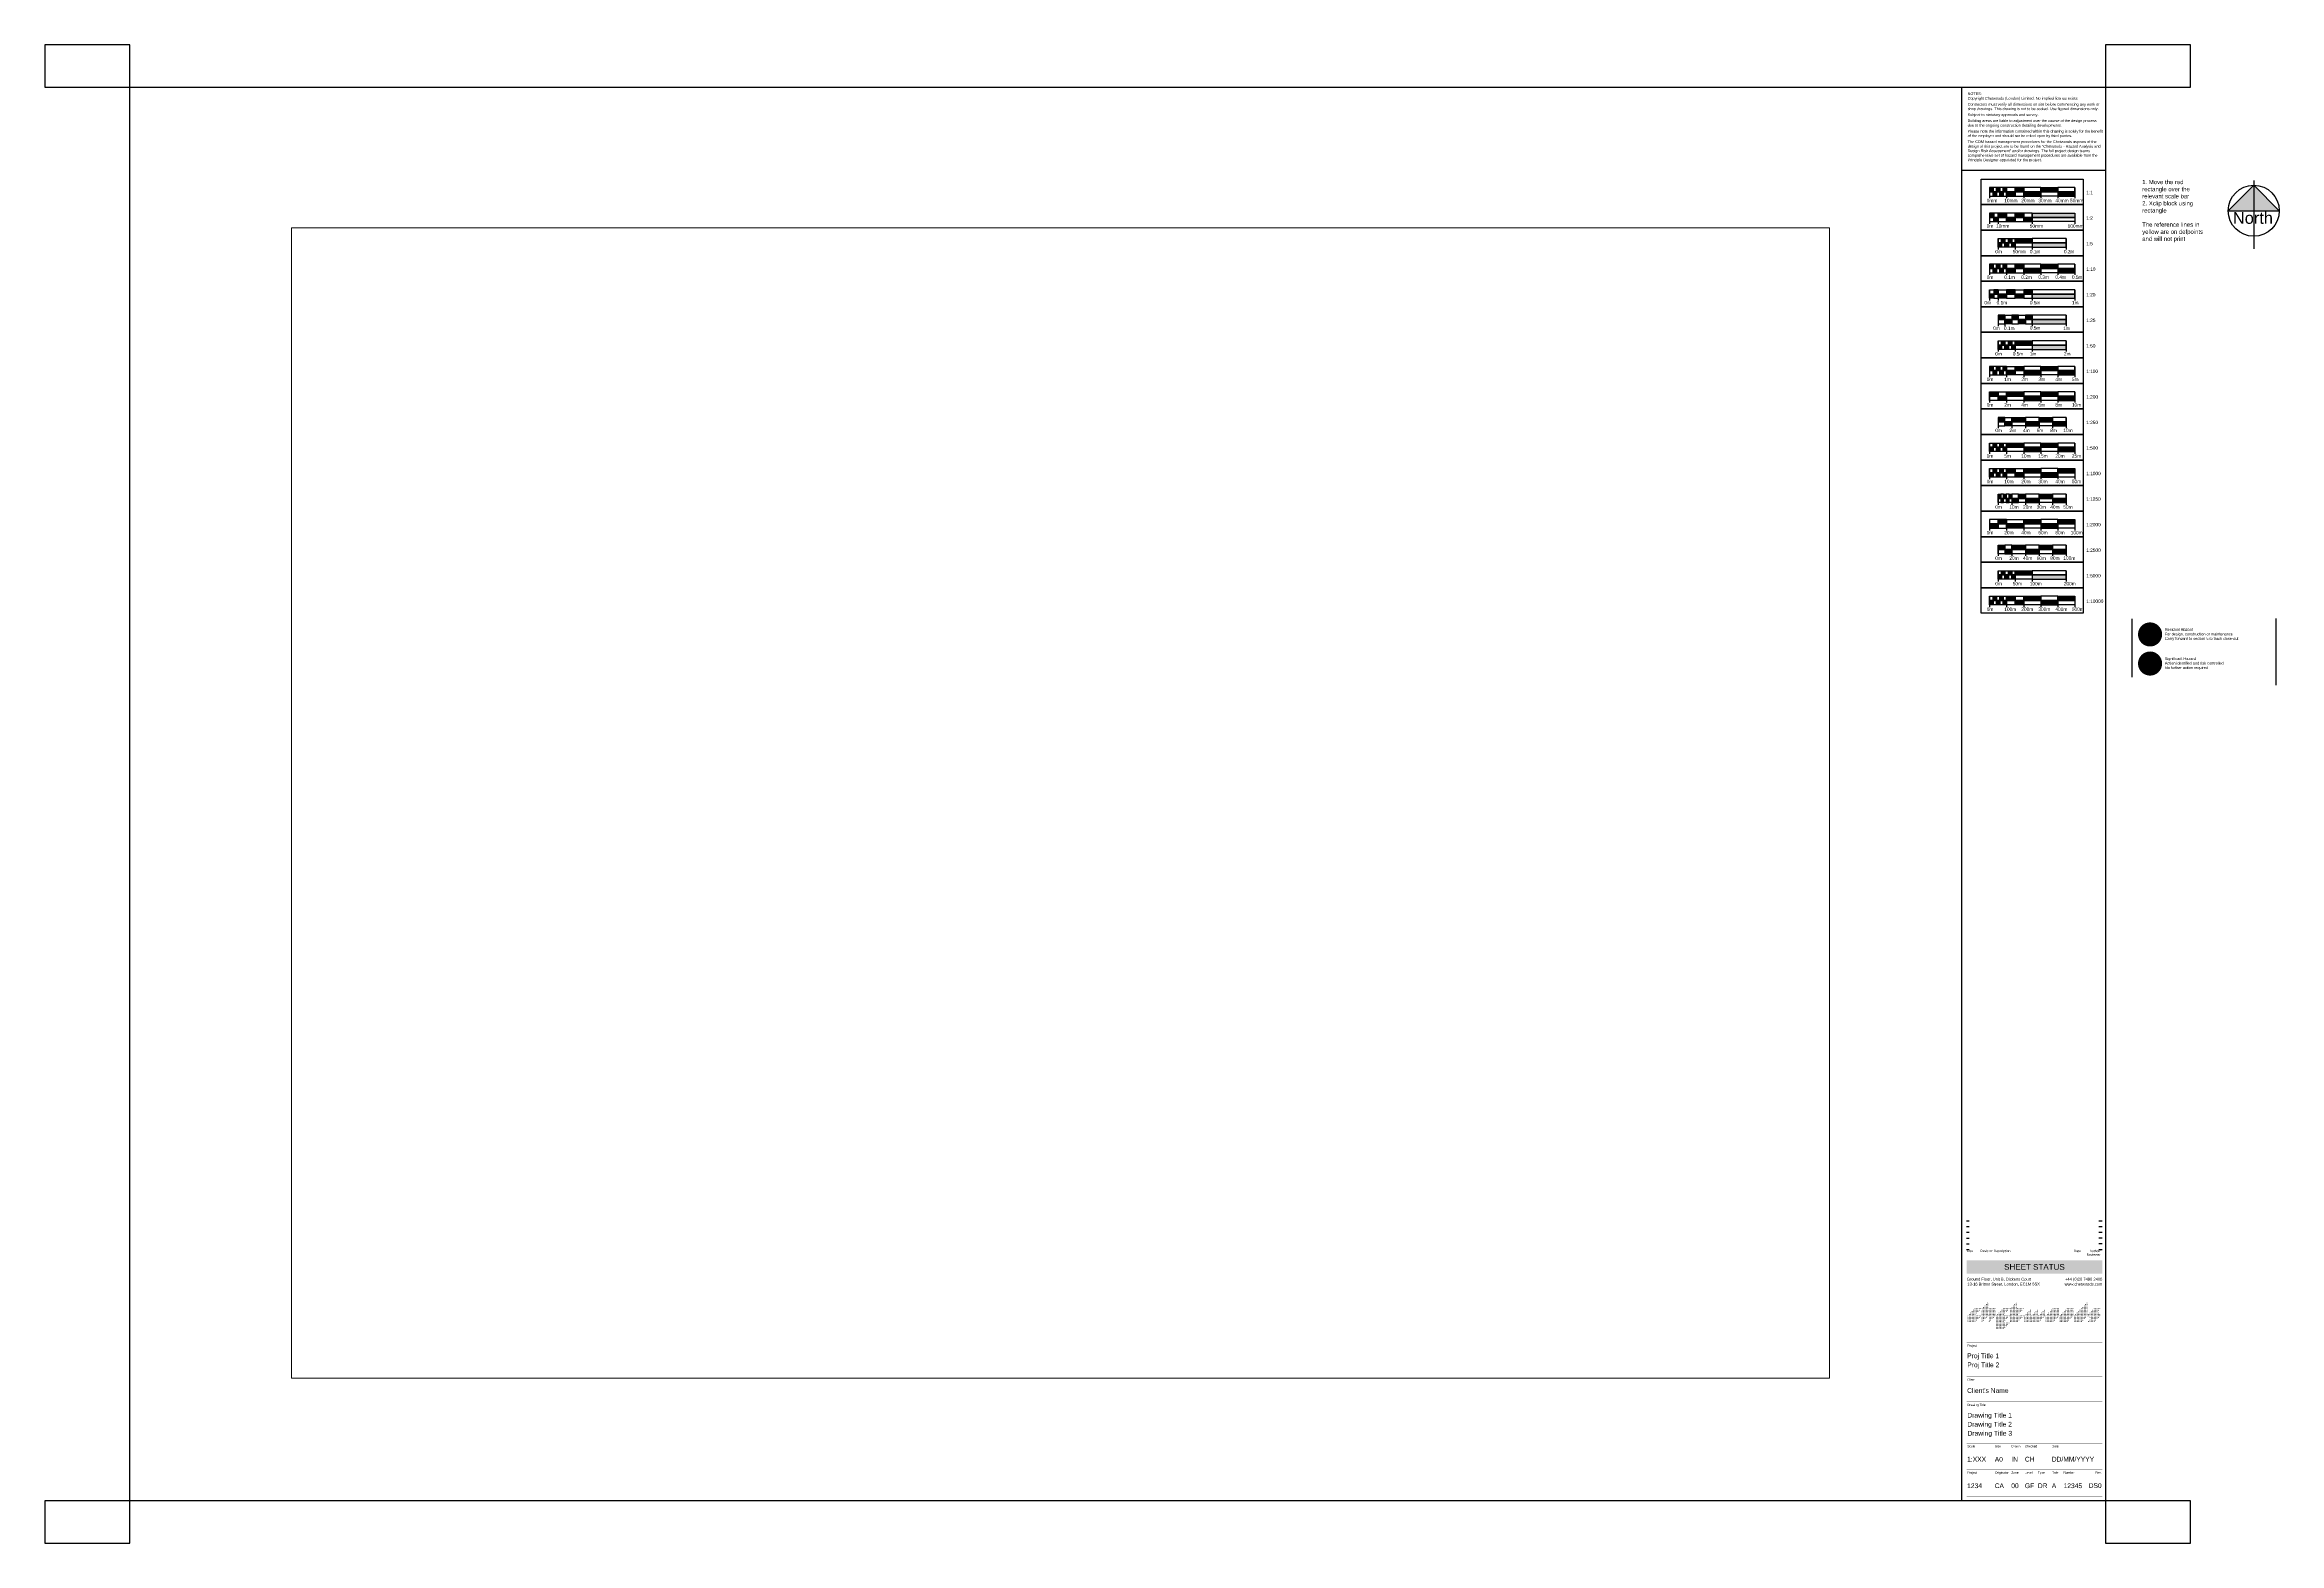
# Paper-space layout 'A0' of a CAD drawing. Header units: millimetres. Extents: x -50 to 1262, y -25 to 855.
import ezdxf
from ezdxf.enums import TextEntityAlignment as Align

# ---------------------------------------------------------------- set-up
doc = ezdxf.new("R2010")
doc.units = ezdxf.units.MM
doc.layers.add('AR002_titleblock', color=7, linetype='Continuous', lineweight=25)
doc.layers.add('AR006_plotsheet guides', color=30, linetype='Continuous', lineweight=25, plot=False)
doc.layers.add('AR009_viewports', color=30, linetype='Continuous', lineweight=25, plot=False)
doc.styles.add('ARIAL', font='arial.ttf')
doc.styles.add('Arial_8', font='arial.ttf', dxfattribs={"height": 1.475299})
doc.styles.add('Arial_9', font='arial.ttf', dxfattribs={"height": 1.18024})
doc.styles.get("Standard").update_dxf_attribs({"font": 'arial.ttf'})

# ---------------------------------------------------------------- blocks, each defined once
blk = doc.blocks.new('scale bars')
for points in [[(773.9, 601.5), (775.9, 601.5), (775.9, 604), (773.9, 604)], [(777.9, 601.5), (779.9, 601.5), (779.9, 604), (777.9, 604)], [(781.9, 601.5), (783.9, 601.5), (783.9, 604), (781.9, 604)], [(788.9, 601.5), (793.9, 601.5), (793.9, 604), (788.9, 604)], [(803.9, 604), (813.9, 604), (813.9, 601.5), (803.9, 601.5)], [(777.9, 601.5), (775.9, 601.5), (775.9, 599), (777.9, 599)], [(781.9, 601.5), (779.9, 601.5), (779.9, 599), (781.9, 599)], [(788.9, 601.5), (783.9, 601.5), (783.9, 599), (788.9, 599)], [(793.9, 599), (803.9, 599), (803.9, 601.5), (793.9, 601.5)], [(813.9, 599), (823.9, 599), (823.9, 601.5), (813.9, 601.5)], [(773.9, 586.5), (776.4, 586.5), (776.4, 589), (773.9, 589)], [(778.9, 586.5), (776.4, 586.5), (776.4, 584), (778.9, 584)], [(778.9, 586.5), (783.9, 586.5), (783.9, 589), (778.9, 589)], [(788.9, 586.5), (783.9, 586.5), (783.9, 584), (788.9, 584)], [(788.9, 586.5), (793.9, 586.5), (793.9, 589), (788.9, 589)], [(798.9, 586.5), (793.9, 586.5), (793.9, 584), (798.9, 584)], [(798.9, 589), (823.9, 589), (823.9, 586.5), (798.9, 586.5)], [(778.9, 571.5), (780.9, 571.5), (780.9, 569), (778.9, 569)], [(782.9, 571.5), (780.9, 571.5), (780.9, 574), (782.9, 574)], [(782.9, 571.5), (784.9, 571.5), (784.9, 569), (782.9, 569)], [(786.9, 571.5), (784.9, 571.5), (784.9, 574), (786.9, 574)], [(786.9, 571.5), (788.9, 571.5), (788.9, 569), (786.9, 569)], [(788.9, 574), (798.9, 574), (798.9, 571.5), (788.9, 571.5)], [(798.9, 569), (818.9, 569), (818.9, 571.5), (798.9, 571.5)], [(773.9, 556.5), (775.9, 556.5), (775.9, 559), (773.9, 559)], [(777.9, 556.5), (775.9, 556.5), (775.9, 554), (777.9, 554)], [(777.9, 556.5), (779.9, 556.5), (779.9, 559), (777.9, 559)], [(781.9, 556.5), (779.9, 556.5), (779.9, 554), (781.9, 554)], [(781.9, 556.5), (783.9, 556.5), (783.9, 559), (781.9, 559)], [(788.9, 556.5), (783.9, 556.5), (783.9, 554), (788.9, 554)], [(788.9, 556.5), (793.9, 556.5), (793.9, 559), (788.9, 559)], [(793.9, 554), (803.9, 554), (803.9, 556.5), (793.9, 556.5)], [(803.9, 559), (813.9, 559), (813.9, 556.5), (803.9, 556.5)], [(813.9, 554), (823.9, 554), (823.9, 556.5), (813.9, 556.5)], [(776.4, 539), (773.9, 539), (773.9, 541.5), (776.4, 541.5)], [(778.9, 544), (776.4, 544), (776.4, 541.5), (778.9, 541.5)], [(783.9, 539), (778.9, 539), (778.9, 541.5), (783.9, 541.5)], [(788.9, 544), (783.9, 544), (783.9, 541.5), (788.9, 541.5)], [(793.9, 539), (788.9, 539), (788.9, 541.5), (793.9, 541.5)], [(798.9, 544), (793.9, 544), (793.9, 541.5), (798.9, 541.5)], [(798.9, 539), (823.9, 539), (823.9, 541.5), (798.9, 541.5)], [(778.9, 526.5), (782.9, 526.5), (782.9, 529), (778.9, 529)], [(782.9, 526.5), (786.9, 526.5), (786.9, 524), (782.9, 524)], [(786.9, 526.5), (790.9, 526.5), (790.9, 529), (786.9, 529)], [(790.9, 526.5), (794.9, 526.5), (794.9, 524), (790.9, 524)], [(794.9, 526.5), (798.9, 526.5), (798.9, 529), (794.9, 529)], [(798.9, 524), (818.9, 524), (818.9, 526.5), (798.9, 526.5)], [(782.9, 511.5), (780.9, 511.5), (780.9, 514), (782.9, 514)], [(786.9, 511.5), (784.9, 511.5), (784.9, 514), (786.9, 514)], [(788.9, 514), (798.9, 514), (798.9, 511.5), (788.9, 511.5)], [(773.9, 496.5), (775.9, 496.5), (775.9, 499), (773.9, 499)], [(777.9, 496.5), (779.9, 496.5), (779.9, 499), (777.9, 499)], [(778.9, 511.5), (780.9, 511.5), (780.9, 509), (778.9, 509)], [(781.9, 496.5), (783.9, 496.5), (783.9, 499), (781.9, 499)], [(782.9, 511.5), (784.9, 511.5), (784.9, 509), (782.9, 509)], [(786.9, 511.5), (788.9, 511.5), (788.9, 509), (786.9, 509)], [(788.9, 499), (793.9, 499), (793.9, 496.5), (788.9, 496.5)], [(798.9, 509), (818.9, 509), (818.9, 511.5), (798.9, 511.5)], [(803.9, 499), (813.9, 499), (813.9, 496.5), (803.9, 496.5)], [(777.9, 496.5), (775.9, 496.5), (775.9, 494), (777.9, 494)], [(781.9, 496.5), (779.9, 496.5), (779.9, 494), (781.9, 494)], [(788.9, 494), (783.9, 494), (783.9, 496.5), (788.9, 496.5)], [(793.9, 494), (803.9, 494), (803.9, 496.5), (793.9, 496.5)], [(813.9, 494), (823.9, 494), (823.9, 496.5), (813.9, 496.5)], [(778.9, 481.5), (773.9, 481.5), (773.9, 484), (778.9, 484)], [(778.9, 481.5), (783.9, 481.5), (783.9, 479), (778.9, 479)], [(783.9, 484), (793.9, 484), (793.9, 481.5), (783.9, 481.5)], [(793.9, 479), (803.9, 479), (803.9, 481.5), (793.9, 481.5)], [(803.9, 484), (813.9, 484), (813.9, 481.5), (803.9, 481.5)], [(813.9, 479), (823.9, 479), (823.9, 481.5), (813.9, 481.5)], [(778.9, 466.5), (782.9, 466.5), (782.9, 469), (778.9, 469)], [(782.9, 466.5), (786.9, 466.5), (786.9, 464), (782.9, 464)], [(786.9, 469), (794.9, 469), (794.9, 466.5), (786.9, 466.5)], [(794.9, 464), (802.9, 464), (802.9, 466.5), (794.9, 466.5)], [(802.9, 469), (810.9, 469), (810.9, 466.5), (802.9, 466.5)], [(810.9, 464), (818.9, 464), (818.9, 466.5), (810.9, 466.5)], [(773.9, 451.5), (775.9, 451.5), (775.9, 449), (773.9, 449)], [(777.9, 451.5), (775.9, 451.5), (775.9, 454), (777.9, 454)], [(777.9, 451.5), (779.9, 451.5), (779.9, 449), (777.9, 449)], [(781.9, 451.5), (779.9, 451.5), (779.9, 454), (781.9, 454)], [(781.9, 451.5), (783.9, 451.5), (783.9, 449), (781.9, 449)], [(783.9, 454), (793.9, 454), (793.9, 451.5), (783.9, 451.5)], [(793.9, 449), (803.9, 449), (803.9, 451.5), (793.9, 451.5)], [(803.9, 454), (813.9, 454), (813.9, 451.5), (803.9, 451.5)], [(813.9, 449), (823.9, 449), (823.9, 451.5), (813.9, 451.5)], [(773.9, 436.5), (775.9, 436.5), (775.9, 434), (773.9, 434)], [(777.9, 436.5), (775.9, 436.5), (775.9, 439), (777.9, 439)], [(777.9, 436.5), (779.9, 436.5), (779.9, 434), (777.9, 434)], [(781.9, 436.5), (779.9, 436.5), (779.9, 439), (781.9, 439)], [(781.9, 436.5), (783.9, 436.5), (783.9, 434), (781.9, 434)], [(788.9, 436.5), (783.9, 436.5), (783.9, 439), (788.9, 439)], [(788.9, 436.5), (793.9, 436.5), (793.9, 434), (788.9, 434)], [(793.9, 439), (803.9, 439), (803.9, 436.5), (793.9, 436.5)], [(803.9, 434), (813.9, 434), (813.9, 436.5), (803.9, 436.5)], [(813.9, 439), (823.9, 439), (823.9, 436.5), (813.9, 436.5)], [(780.5, 421.5), (778.9, 421.5), (778.9, 424), (780.5, 424)], [(782.1, 421.5), (780.5, 421.5), (780.5, 419), (782.1, 419)], [(783.7, 421.5), (782.1, 421.5), (782.1, 424), (783.7, 424)], [(785.3, 421.5), (783.7, 421.5), (783.7, 419), (785.3, 419)], [(786.9, 421.5), (785.3, 421.5), (785.3, 424), (786.9, 424)], [(790.9, 421.5), (786.9, 421.5), (786.9, 419), (790.9, 419)], [(794.9, 421.5), (790.9, 421.5), (790.9, 424), (794.9, 424)], [(794.9, 419), (802.9, 419), (802.9, 421.5), (794.9, 421.5)], [(802.9, 424), (810.9, 424), (810.9, 421.5), (802.9, 421.5)], [(810.9, 419), (818.9, 419), (818.9, 421.5), (810.9, 421.5)], [(778.9, 406.5), (783.9, 406.5), (783.9, 409), (778.9, 409)], [(793.9, 409), (803.9, 409), (803.9, 406.5), (793.9, 406.5)], [(813.9, 409), (823.9, 409), (823.9, 406.5), (813.9, 406.5)], [(778.9, 406.5), (773.9, 406.5), (773.9, 404), (778.9, 404)], [(782.9, 391.5), (778.9, 391.5), (778.9, 394), (782.9, 394)], [(793.9, 404), (783.9, 404), (783.9, 406.5), (793.9, 406.5)], [(786.9, 394), (794.9, 394), (794.9, 391.5), (786.9, 391.5)], [(802.9, 394), (810.9, 394), (810.9, 391.5), (802.9, 391.5)], [(803.9, 404), (813.9, 404), (813.9, 406.5), (803.9, 406.5)], [(786.9, 391.5), (782.9, 391.5), (782.9, 389), (786.9, 389)], [(794.9, 389), (802.9, 389), (802.9, 391.5), (794.9, 391.5)], [(810.9, 389), (818.9, 389), (818.9, 391.5), (810.9, 391.5)], [(778.9, 376.5), (780.9, 376.5), (780.9, 374), (778.9, 374)], [(782.9, 376.5), (780.9, 376.5), (780.9, 379), (782.9, 379)], [(782.9, 376.5), (784.9, 376.5), (784.9, 374), (782.9, 374)], [(786.9, 376.5), (784.9, 376.5), (784.9, 379), (786.9, 379)], [(786.9, 376.5), (788.9, 376.5), (788.9, 374), (786.9, 374)], [(788.9, 379), (798.9, 379), (798.9, 376.5), (788.9, 376.5)], [(798.9, 374), (818.9, 374), (818.9, 376.5), (798.9, 376.5)], [(773.9, 361.5), (775.9, 361.5), (775.9, 359), (773.9, 359)], [(777.9, 361.5), (775.9, 361.5), (775.9, 364), (777.9, 364)], [(777.9, 361.5), (779.9, 361.5), (779.9, 359), (777.9, 359)], [(781.9, 361.5), (779.9, 361.5), (779.9, 364), (781.9, 364)], [(781.9, 361.5), (783.9, 361.5), (783.9, 359), (781.9, 359)], [(788.9, 361.5), (783.9, 361.5), (783.9, 364), (788.9, 364)], [(788.9, 361.5), (793.9, 361.5), (793.9, 359), (788.9, 359)], [(793.9, 364), (803.9, 364), (803.9, 361.5), (793.9, 361.5)], [(803.9, 359), (813.9, 359), (813.9, 361.5), (803.9, 361.5)], [(813.9, 364), (823.9, 364), (823.9, 361.5), (813.9, 361.5)]]:
    blk.add_hatch(color=0).paths.add_polyline_path(points)
at = {"color": 0}
for points in [[(773.9, 604), (773.9, 597.7)], [(783.9, 604), (783.9, 597.7)], [(793.9, 604), (793.9, 597.7)], [(803.9, 604), (803.9, 597.7)], [(813.9, 604), (813.9, 597.7)], [(823.9, 604), (823.9, 597.7)], [(823.9, 604), (823.9, 597.7)], [(773.9, 589), (773.9, 582.7)], [(778.9, 589), (778.9, 582.7)], [(798.9, 589), (798.9, 582.7)], [(823.9, 589), (823.9, 582.7)], [(823.9, 589), (823.9, 582.7)], [(778.9, 574), (778.9, 567.7)], [(788.9, 574), (788.9, 567.7)], [(798.9, 574), (798.9, 567.7)], [(818.9, 574), (818.9, 567.7)], [(773.9, 559), (773.9, 552.7)], [(783.9, 559), (783.9, 552.7)], [(793.9, 559), (793.9, 552.7)], [(803.9, 559), (803.9, 552.7)], [(813.9, 559), (813.9, 552.7)], [(823.9, 559), (823.9, 552.7)], [(823.9, 559), (823.9, 552.7)], [(773.9, 544), (773.9, 537.7)], [(778.9, 544), (778.9, 537.7)], [(798.9, 544), (798.9, 537.7)], [(823.9, 544), (823.9, 537.7)], [(823.9, 544), (823.9, 537.7)], [(778.9, 529), (778.9, 522.7)], [(782.9, 529), (782.9, 522.7)], [(798.9, 529), (798.9, 522.7)], [(818.9, 529), (818.9, 522.7)], [(818.9, 529), (818.9, 522.7)], [(778.9, 514), (778.9, 507.7)], [(788.9, 514), (788.9, 507.7)], [(798.9, 514), (798.9, 507.7)], [(818.9, 514), (818.9, 507.7)], [(773.9, 499), (773.9, 492.7)], [(783.9, 499), (783.9, 492.7)], [(793.9, 499), (793.9, 492.7)], [(803.9, 499), (803.9, 492.7)], [(813.9, 499), (813.9, 492.7)], [(823.9, 499), (823.9, 492.7)], [(823.9, 499), (823.9, 492.7)], [(773.9, 484), (773.9, 477.7)], [(783.9, 484), (783.9, 477.7)], [(793.9, 484), (793.9, 477.7)], [(803.9, 484), (803.9, 477.7)], [(813.9, 484), (813.9, 477.7)], [(823.9, 484), (823.9, 477.7)], [(823.9, 484), (823.9, 477.7)], [(778.9, 469), (778.9, 462.7)], [(786.9, 469), (786.9, 462.7)], [(794.9, 469), (794.9, 462.7)], [(802.9, 469), (802.9, 462.7)], [(810.9, 469), (810.9, 462.7)], [(818.9, 469), (818.9, 462.7)], [(818.9, 469), (818.9, 462.7)], [(773.9, 454), (773.9, 447.7)], [(783.9, 454), (783.9, 447.7)], [(793.9, 454), (793.9, 447.7)], [(803.9, 454), (803.9, 447.7)], [(813.9, 454), (813.9, 447.7)], [(823.9, 454), (823.9, 447.7)], [(823.9, 454), (823.9, 447.7)], [(773.9, 439), (773.9, 432.7)], [(783.9, 439), (783.9, 432.7)], [(793.9, 439), (793.9, 432.7)], [(803.9, 439), (803.9, 432.7)], [(813.9, 439), (813.9, 432.7)], [(823.9, 439), (823.9, 432.7)], [(823.9, 439), (823.9, 432.7)], [(778.9, 424), (778.9, 417.7)], [(786.9, 424), (786.9, 417.7)], [(794.9, 424), (794.9, 417.7)], [(802.9, 424), (802.9, 417.7)], [(810.9, 424), (810.9, 417.7)], [(818.9, 424), (818.9, 417.7)], [(818.9, 424), (818.9, 417.7)], [(773.9, 409), (773.9, 402.7)], [(783.9, 409), (783.9, 402.7)], [(793.9, 409), (793.9, 402.7)], [(803.9, 409), (803.9, 402.7)], [(813.9, 409), (813.9, 402.7)], [(823.9, 409), (823.9, 402.7)], [(823.9, 409), (823.9, 402.7)], [(778.9, 394), (778.9, 387.7)], [(786.9, 394), (786.9, 387.7)], [(794.9, 394), (794.9, 387.7)], [(802.9, 394), (802.9, 387.7)], [(810.9, 394), (810.9, 387.7)], [(818.9, 394), (818.9, 387.7)], [(818.9, 394), (818.9, 387.7)], [(778.9, 379), (778.9, 372.7)], [(788.9, 379), (788.9, 372.7)], [(798.9, 379), (798.9, 372.7)], [(818.9, 379), (818.9, 372.7)], [(773.9, 364), (773.9, 357.7)], [(783.9, 364), (783.9, 357.7)], [(793.9, 364), (793.9, 357.7)], [(803.9, 364), (803.9, 357.7)], [(813.9, 364), (813.9, 357.7)], [(823.9, 364), (823.9, 357.7)], [(823.9, 364), (823.9, 357.7)]]:
    blk.add_lwpolyline(points, dxfattribs=at)
for points in [[(773.9, 601.5), (775.9, 601.5), (775.9, 604), (773.9, 604)], [(777.9, 604), (775.9, 604), (775.9, 601.5), (777.9, 601.5)], [(777.9, 601.5), (779.9, 601.5), (779.9, 604), (777.9, 604)], [(781.9, 604), (779.9, 604), (779.9, 601.5), (781.9, 601.5)], [(781.9, 601.5), (783.9, 601.5), (783.9, 604), (781.9, 604)], [(788.9, 604), (783.9, 604), (783.9, 601.5), (788.9, 601.5)], [(788.9, 601.5), (793.9, 601.5), (793.9, 604), (788.9, 604)], [(793.9, 601.5), (803.9, 601.5), (803.9, 604), (793.9, 604)], [(803.9, 604), (813.9, 604), (813.9, 601.5), (803.9, 601.5)], [(813.9, 601.5), (823.9, 601.5), (823.9, 604), (813.9, 604)], [(773.9, 599), (775.9, 599), (775.9, 601.5), (773.9, 601.5)], [(777.9, 601.5), (775.9, 601.5), (775.9, 599), (777.9, 599)], [(777.9, 599), (779.9, 599), (779.9, 601.5), (777.9, 601.5)], [(781.9, 601.5), (779.9, 601.5), (779.9, 599), (781.9, 599)], [(781.9, 599), (783.9, 599), (783.9, 601.5), (781.9, 601.5)], [(788.9, 601.5), (783.9, 601.5), (783.9, 599), (788.9, 599)], [(788.9, 599), (793.9, 599), (793.9, 601.5), (788.9, 601.5)], [(793.9, 599), (803.9, 599), (803.9, 601.5), (793.9, 601.5)], [(803.9, 601.5), (813.9, 601.5), (813.9, 599), (803.9, 599)], [(813.9, 599), (823.9, 599), (823.9, 601.5), (813.9, 601.5)], [(773.9, 586.5), (776.4, 586.5), (776.4, 589), (773.9, 589)], [(773.9, 584), (776.4, 584), (776.4, 586.5), (773.9, 586.5)], [(778.9, 589), (776.4, 589), (776.4, 586.5), (778.9, 586.5)], [(778.9, 586.5), (776.4, 586.5), (776.4, 584), (778.9, 584)], [(778.9, 586.5), (783.9, 586.5), (783.9, 589), (778.9, 589)], [(778.9, 584), (783.9, 584), (783.9, 586.5), (778.9, 586.5)], [(788.9, 589), (783.9, 589), (783.9, 586.5), (788.9, 586.5)], [(788.9, 586.5), (783.9, 586.5), (783.9, 584), (788.9, 584)], [(788.9, 586.5), (793.9, 586.5), (793.9, 589), (788.9, 589)], [(788.9, 584), (793.9, 584), (793.9, 586.5), (788.9, 586.5)], [(798.9, 589), (793.9, 589), (793.9, 586.5), (798.9, 586.5)], [(798.9, 586.5), (793.9, 586.5), (793.9, 584), (798.9, 584)], [(798.9, 589), (823.9, 589), (823.9, 586.5), (798.9, 586.5)], [(798.9, 586.5), (823.9, 586.5), (823.9, 584), (798.9, 584)], [(778.9, 574), (780.9, 574), (780.9, 571.5), (778.9, 571.5)], [(778.9, 571.5), (780.9, 571.5), (780.9, 569), (778.9, 569)], [(782.9, 571.5), (780.9, 571.5), (780.9, 574), (782.9, 574)], [(782.9, 569), (780.9, 569), (780.9, 571.5), (782.9, 571.5)], [(782.9, 574), (784.9, 574), (784.9, 571.5), (782.9, 571.5)], [(782.9, 571.5), (784.9, 571.5), (784.9, 569), (782.9, 569)], [(786.9, 571.5), (784.9, 571.5), (784.9, 574), (786.9, 574)], [(786.9, 569), (784.9, 569), (784.9, 571.5), (786.9, 571.5)], [(786.9, 574), (788.9, 574), (788.9, 571.5), (786.9, 571.5)], [(786.9, 571.5), (788.9, 571.5), (788.9, 569), (786.9, 569)], [(788.9, 574), (798.9, 574), (798.9, 571.5), (788.9, 571.5)], [(788.9, 571.5), (798.9, 571.5), (798.9, 569), (788.9, 569)], [(798.9, 571.5), (818.9, 571.5), (818.9, 574), (798.9, 574)], [(798.9, 569), (818.9, 569), (818.9, 571.5), (798.9, 571.5)], [(773.9, 556.5), (775.9, 556.5), (775.9, 559), (773.9, 559)], [(773.9, 554), (775.9, 554), (775.9, 556.5), (773.9, 556.5)], [(777.9, 559), (775.9, 559), (775.9, 556.5), (777.9, 556.5)], [(777.9, 556.5), (775.9, 556.5), (775.9, 554), (777.9, 554)], [(777.9, 556.5), (779.9, 556.5), (779.9, 559), (777.9, 559)], [(777.9, 554), (779.9, 554), (779.9, 556.5), (777.9, 556.5)], [(781.9, 559), (779.9, 559), (779.9, 556.5), (781.9, 556.5)], [(781.9, 556.5), (779.9, 556.5), (779.9, 554), (781.9, 554)], [(781.9, 556.5), (783.9, 556.5), (783.9, 559), (781.9, 559)], [(781.9, 554), (783.9, 554), (783.9, 556.5), (781.9, 556.5)], [(788.9, 559), (783.9, 559), (783.9, 556.5), (788.9, 556.5)], [(788.9, 556.5), (783.9, 556.5), (783.9, 554), (788.9, 554)], [(788.9, 556.5), (793.9, 556.5), (793.9, 559), (788.9, 559)], [(788.9, 554), (793.9, 554), (793.9, 556.5), (788.9, 556.5)], [(793.9, 556.5), (803.9, 556.5), (803.9, 559), (793.9, 559)], [(793.9, 554), (803.9, 554), (803.9, 556.5), (793.9, 556.5)], [(803.9, 559), (813.9, 559), (813.9, 556.5), (803.9, 556.5)], [(803.9, 556.5), (813.9, 556.5), (813.9, 554), (803.9, 554)], [(813.9, 556.5), (823.9, 556.5), (823.9, 559), (813.9, 559)], [(813.9, 554), (823.9, 554), (823.9, 556.5), (813.9, 556.5)], [(776.4, 541.5), (773.9, 541.5), (773.9, 544), (776.4, 544)], [(776.4, 539), (773.9, 539), (773.9, 541.5), (776.4, 541.5)], [(778.9, 544), (776.4, 544), (776.4, 541.5), (778.9, 541.5)], [(778.9, 541.5), (776.4, 541.5), (776.4, 539), (778.9, 539)], [(783.9, 541.5), (778.9, 541.5), (778.9, 544), (783.9, 544)], [(783.9, 539), (778.9, 539), (778.9, 541.5), (783.9, 541.5)], [(788.9, 544), (783.9, 544), (783.9, 541.5), (788.9, 541.5)], [(788.9, 541.5), (783.9, 541.5), (783.9, 539), (788.9, 539)], [(793.9, 541.5), (788.9, 541.5), (788.9, 544), (793.9, 544)], [(793.9, 539), (788.9, 539), (788.9, 541.5), (793.9, 541.5)], [(798.9, 544), (793.9, 544), (793.9, 541.5), (798.9, 541.5)], [(798.9, 541.5), (793.9, 541.5), (793.9, 539), (798.9, 539)], [(798.9, 541.5), (823.9, 541.5), (823.9, 544), (798.9, 544)], [(798.9, 539), (823.9, 539), (823.9, 541.5), (798.9, 541.5)], [(778.9, 526.5), (782.9, 526.5), (782.9, 529), (778.9, 529)], [(778.9, 524), (782.9, 524), (782.9, 526.5), (778.9, 526.5)], [(782.9, 529), (786.9, 529), (786.9, 526.5), (782.9, 526.5)], [(782.9, 526.5), (786.9, 526.5), (786.9, 524), (782.9, 524)], [(786.9, 526.5), (790.9, 526.5), (790.9, 529), (786.9, 529)], [(786.9, 524), (790.9, 524), (790.9, 526.5), (786.9, 526.5)], [(790.9, 529), (794.9, 529), (794.9, 526.5), (790.9, 526.5)], [(790.9, 526.5), (794.9, 526.5), (794.9, 524), (790.9, 524)], [(794.9, 526.5), (798.9, 526.5), (798.9, 529), (794.9, 529)], [(794.9, 524), (798.9, 524), (798.9, 526.5), (794.9, 526.5)], [(798.9, 526.5), (818.9, 526.5), (818.9, 529), (798.9, 529)], [(798.9, 524), (818.9, 524), (818.9, 526.5), (798.9, 526.5)], [(778.9, 514), (780.9, 514), (780.9, 511.5), (778.9, 511.5)], [(782.9, 511.5), (780.9, 511.5), (780.9, 514), (782.9, 514)], [(782.9, 514), (784.9, 514), (784.9, 511.5), (782.9, 511.5)], [(786.9, 511.5), (784.9, 511.5), (784.9, 514), (786.9, 514)], [(786.9, 514), (788.9, 514), (788.9, 511.5), (786.9, 511.5)], [(788.9, 514), (798.9, 514), (798.9, 511.5), (788.9, 511.5)], [(798.9, 511.5), (818.9, 511.5), (818.9, 514), (798.9, 514)], [(773.9, 496.5), (775.9, 496.5), (775.9, 499), (773.9, 499)], [(777.9, 499), (775.9, 499), (775.9, 496.5), (777.9, 496.5)], [(777.9, 496.5), (779.9, 496.5), (779.9, 499), (777.9, 499)], [(778.9, 511.5), (780.9, 511.5), (780.9, 509), (778.9, 509)], [(781.9, 499), (779.9, 499), (779.9, 496.5), (781.9, 496.5)], [(782.9, 509), (780.9, 509), (780.9, 511.5), (782.9, 511.5)], [(781.9, 496.5), (783.9, 496.5), (783.9, 499), (781.9, 499)], [(782.9, 511.5), (784.9, 511.5), (784.9, 509), (782.9, 509)], [(788.9, 496.5), (783.9, 496.5), (783.9, 499), (788.9, 499)], [(786.9, 509), (784.9, 509), (784.9, 511.5), (786.9, 511.5)], [(786.9, 511.5), (788.9, 511.5), (788.9, 509), (786.9, 509)], [(788.9, 511.5), (798.9, 511.5), (798.9, 509), (788.9, 509)], [(788.9, 499), (793.9, 499), (793.9, 496.5), (788.9, 496.5)], [(793.9, 496.5), (803.9, 496.5), (803.9, 499), (793.9, 499)], [(798.9, 509), (818.9, 509), (818.9, 511.5), (798.9, 511.5)], [(803.9, 499), (813.9, 499), (813.9, 496.5), (803.9, 496.5)], [(813.9, 496.5), (823.9, 496.5), (823.9, 499), (813.9, 499)], [(773.9, 494), (775.9, 494), (775.9, 496.5), (773.9, 496.5)], [(777.9, 496.5), (775.9, 496.5), (775.9, 494), (777.9, 494)], [(777.9, 494), (779.9, 494), (779.9, 496.5), (777.9, 496.5)], [(781.9, 496.5), (779.9, 496.5), (779.9, 494), (781.9, 494)], [(781.9, 494), (783.9, 494), (783.9, 496.5), (781.9, 496.5)], [(788.9, 494), (783.9, 494), (783.9, 496.5), (788.9, 496.5)], [(788.9, 496.5), (793.9, 496.5), (793.9, 494), (788.9, 494)], [(793.9, 494), (803.9, 494), (803.9, 496.5), (793.9, 496.5)], [(803.9, 496.5), (813.9, 496.5), (813.9, 494), (803.9, 494)], [(813.9, 494), (823.9, 494), (823.9, 496.5), (813.9, 496.5)], [(778.9, 481.5), (773.9, 481.5), (773.9, 484), (778.9, 484)], [(778.9, 479), (773.9, 479), (773.9, 481.5), (778.9, 481.5)], [(778.9, 484), (783.9, 484), (783.9, 481.5), (778.9, 481.5)], [(778.9, 481.5), (783.9, 481.5), (783.9, 479), (778.9, 479)], [(783.9, 484), (793.9, 484), (793.9, 481.5), (783.9, 481.5)], [(783.9, 481.5), (793.9, 481.5), (793.9, 479), (783.9, 479)], [(793.9, 481.5), (803.9, 481.5), (803.9, 484), (793.9, 484)], [(793.9, 479), (803.9, 479), (803.9, 481.5), (793.9, 481.5)], [(803.9, 484), (813.9, 484), (813.9, 481.5), (803.9, 481.5)], [(803.9, 481.5), (813.9, 481.5), (813.9, 479), (803.9, 479)], [(813.9, 481.5), (823.9, 481.5), (823.9, 484), (813.9, 484)], [(813.9, 479), (823.9, 479), (823.9, 481.5), (813.9, 481.5)], [(778.9, 466.5), (782.9, 466.5), (782.9, 469), (778.9, 469)], [(778.9, 464), (782.9, 464), (782.9, 466.5), (778.9, 466.5)], [(782.9, 469), (786.9, 469), (786.9, 466.5), (782.9, 466.5)], [(782.9, 466.5), (786.9, 466.5), (786.9, 464), (782.9, 464)], [(786.9, 469), (794.9, 469), (794.9, 466.5), (786.9, 466.5)], [(786.9, 466.5), (794.9, 466.5), (794.9, 464), (786.9, 464)], [(794.9, 466.5), (802.9, 466.5), (802.9, 469), (794.9, 469)], [(794.9, 464), (802.9, 464), (802.9, 466.5), (794.9, 466.5)], [(802.9, 469), (810.9, 469), (810.9, 466.5), (802.9, 466.5)], [(802.9, 466.5), (810.9, 466.5), (810.9, 464), (802.9, 464)], [(810.9, 466.5), (818.9, 466.5), (818.9, 469), (810.9, 469)], [(810.9, 464), (818.9, 464), (818.9, 466.5), (810.9, 466.5)], [(773.9, 454), (775.9, 454), (775.9, 451.5), (773.9, 451.5)], [(773.9, 451.5), (775.9, 451.5), (775.9, 449), (773.9, 449)], [(777.9, 451.5), (775.9, 451.5), (775.9, 454), (777.9, 454)], [(777.9, 449), (775.9, 449), (775.9, 451.5), (777.9, 451.5)], [(777.9, 454), (779.9, 454), (779.9, 451.5), (777.9, 451.5)], [(777.9, 451.5), (779.9, 451.5), (779.9, 449), (777.9, 449)], [(781.9, 451.5), (779.9, 451.5), (779.9, 454), (781.9, 454)], [(781.9, 449), (779.9, 449), (779.9, 451.5), (781.9, 451.5)], [(781.9, 454), (783.9, 454), (783.9, 451.5), (781.9, 451.5)], [(781.9, 451.5), (783.9, 451.5), (783.9, 449), (781.9, 449)], [(783.9, 454), (793.9, 454), (793.9, 451.5), (783.9, 451.5)], [(783.9, 451.5), (793.9, 451.5), (793.9, 449), (783.9, 449)], [(793.9, 451.5), (803.9, 451.5), (803.9, 454), (793.9, 454)], [(793.9, 449), (803.9, 449), (803.9, 451.5), (793.9, 451.5)], [(803.9, 454), (813.9, 454), (813.9, 451.5), (803.9, 451.5)], [(803.9, 451.5), (813.9, 451.5), (813.9, 449), (803.9, 449)], [(813.9, 451.5), (823.9, 451.5), (823.9, 454), (813.9, 454)], [(813.9, 449), (823.9, 449), (823.9, 451.5), (813.9, 451.5)], [(773.9, 439), (775.9, 439), (775.9, 436.5), (773.9, 436.5)], [(773.9, 436.5), (775.9, 436.5), (775.9, 434), (773.9, 434)], [(777.9, 436.5), (775.9, 436.5), (775.9, 439), (777.9, 439)], [(777.9, 434), (775.9, 434), (775.9, 436.5), (777.9, 436.5)], [(777.9, 439), (779.9, 439), (779.9, 436.5), (777.9, 436.5)], [(777.9, 436.5), (779.9, 436.5), (779.9, 434), (777.9, 434)], [(781.9, 436.5), (779.9, 436.5), (779.9, 439), (781.9, 439)], [(781.9, 434), (779.9, 434), (779.9, 436.5), (781.9, 436.5)], [(781.9, 439), (783.9, 439), (783.9, 436.5), (781.9, 436.5)], [(781.9, 436.5), (783.9, 436.5), (783.9, 434), (781.9, 434)], [(788.9, 436.5), (783.9, 436.5), (783.9, 439), (788.9, 439)], [(788.9, 434), (783.9, 434), (783.9, 436.5), (788.9, 436.5)], [(788.9, 439), (793.9, 439), (793.9, 436.5), (788.9, 436.5)], [(788.9, 436.5), (793.9, 436.5), (793.9, 434), (788.9, 434)], [(793.9, 439), (803.9, 439), (803.9, 436.5), (793.9, 436.5)], [(793.9, 436.5), (803.9, 436.5), (803.9, 434), (793.9, 434)], [(803.9, 436.5), (813.9, 436.5), (813.9, 439), (803.9, 439)], [(803.9, 434), (813.9, 434), (813.9, 436.5), (803.9, 436.5)], [(813.9, 439), (823.9, 439), (823.9, 436.5), (813.9, 436.5)], [(813.9, 436.5), (823.9, 436.5), (823.9, 434), (813.9, 434)], [(780.5, 421.5), (778.9, 421.5), (778.9, 424), (780.5, 424)], [(780.5, 419), (778.9, 419), (778.9, 421.5), (780.5, 421.5)], [(782.1, 424), (780.5, 424), (780.5, 421.5), (782.1, 421.5)], [(782.1, 421.5), (780.5, 421.5), (780.5, 419), (782.1, 419)], [(783.7, 421.5), (782.1, 421.5), (782.1, 424), (783.7, 424)], [(783.7, 419), (782.1, 419), (782.1, 421.5), (783.7, 421.5)], [(785.3, 424), (783.7, 424), (783.7, 421.5), (785.3, 421.5)], [(785.3, 421.5), (783.7, 421.5), (783.7, 419), (785.3, 419)], [(786.9, 421.5), (785.3, 421.5), (785.3, 424), (786.9, 424)], [(786.9, 419), (785.3, 419), (785.3, 421.5), (786.9, 421.5)], [(790.9, 424), (786.9, 424), (786.9, 421.5), (790.9, 421.5)], [(790.9, 421.5), (786.9, 421.5), (786.9, 419), (790.9, 419)], [(794.9, 421.5), (790.9, 421.5), (790.9, 424), (794.9, 424)], [(794.9, 419), (790.9, 419), (790.9, 421.5), (794.9, 421.5)], [(794.9, 421.5), (802.9, 421.5), (802.9, 424), (794.9, 424)], [(794.9, 419), (802.9, 419), (802.9, 421.5), (794.9, 421.5)], [(802.9, 424), (810.9, 424), (810.9, 421.5), (802.9, 421.5)], [(802.9, 421.5), (810.9, 421.5), (810.9, 419), (802.9, 419)], [(810.9, 421.5), (818.9, 421.5), (818.9, 424), (810.9, 424)], [(810.9, 419), (818.9, 419), (818.9, 421.5), (810.9, 421.5)], [(778.9, 409), (773.9, 409), (773.9, 406.5), (778.9, 406.5)], [(778.9, 406.5), (783.9, 406.5), (783.9, 409), (778.9, 409)], [(793.9, 406.5), (783.9, 406.5), (783.9, 409), (793.9, 409)], [(793.9, 409), (803.9, 409), (803.9, 406.5), (793.9, 406.5)], [(803.9, 406.5), (813.9, 406.5), (813.9, 409), (803.9, 409)], [(813.9, 409), (823.9, 409), (823.9, 406.5), (813.9, 406.5)], [(778.9, 406.5), (773.9, 406.5), (773.9, 404), (778.9, 404)], [(778.9, 404), (783.9, 404), (783.9, 406.5), (778.9, 406.5)], [(782.9, 391.5), (778.9, 391.5), (778.9, 394), (782.9, 394)], [(786.9, 394), (782.9, 394), (782.9, 391.5), (786.9, 391.5)], [(793.9, 404), (783.9, 404), (783.9, 406.5), (793.9, 406.5)], [(786.9, 394), (794.9, 394), (794.9, 391.5), (786.9, 391.5)], [(793.9, 406.5), (803.9, 406.5), (803.9, 404), (793.9, 404)], [(794.9, 391.5), (802.9, 391.5), (802.9, 394), (794.9, 394)], [(802.9, 394), (810.9, 394), (810.9, 391.5), (802.9, 391.5)], [(803.9, 404), (813.9, 404), (813.9, 406.5), (803.9, 406.5)], [(810.9, 391.5), (818.9, 391.5), (818.9, 394), (810.9, 394)], [(813.9, 406.5), (823.9, 406.5), (823.9, 404), (813.9, 404)], [(782.9, 389), (778.9, 389), (778.9, 391.5), (782.9, 391.5)], [(786.9, 391.5), (782.9, 391.5), (782.9, 389), (786.9, 389)], [(786.9, 391.5), (794.9, 391.5), (794.9, 389), (786.9, 389)], [(794.9, 389), (802.9, 389), (802.9, 391.5), (794.9, 391.5)], [(802.9, 391.5), (810.9, 391.5), (810.9, 389), (802.9, 389)], [(810.9, 389), (818.9, 389), (818.9, 391.5), (810.9, 391.5)], [(778.9, 379), (780.9, 379), (780.9, 376.5), (778.9, 376.5)], [(778.9, 376.5), (780.9, 376.5), (780.9, 374), (778.9, 374)], [(782.9, 376.5), (780.9, 376.5), (780.9, 379), (782.9, 379)], [(782.9, 374), (780.9, 374), (780.9, 376.5), (782.9, 376.5)], [(782.9, 379), (784.9, 379), (784.9, 376.5), (782.9, 376.5)], [(782.9, 376.5), (784.9, 376.5), (784.9, 374), (782.9, 374)], [(786.9, 376.5), (784.9, 376.5), (784.9, 379), (786.9, 379)], [(786.9, 374), (784.9, 374), (784.9, 376.5), (786.9, 376.5)], [(786.9, 379), (788.9, 379), (788.9, 376.5), (786.9, 376.5)], [(786.9, 376.5), (788.9, 376.5), (788.9, 374), (786.9, 374)], [(788.9, 379), (798.9, 379), (798.9, 376.5), (788.9, 376.5)], [(788.9, 376.5), (798.9, 376.5), (798.9, 374), (788.9, 374)], [(798.9, 376.5), (818.9, 376.5), (818.9, 379), (798.9, 379)], [(798.9, 374), (818.9, 374), (818.9, 376.5), (798.9, 376.5)], [(773.9, 364), (775.9, 364), (775.9, 361.5), (773.9, 361.5)], [(773.9, 361.5), (775.9, 361.5), (775.9, 359), (773.9, 359)], [(777.9, 361.5), (775.9, 361.5), (775.9, 364), (777.9, 364)], [(777.9, 359), (775.9, 359), (775.9, 361.5), (777.9, 361.5)], [(777.9, 364), (779.9, 364), (779.9, 361.5), (777.9, 361.5)], [(777.9, 361.5), (779.9, 361.5), (779.9, 359), (777.9, 359)], [(781.9, 361.5), (779.9, 361.5), (779.9, 364), (781.9, 364)], [(781.9, 359), (779.9, 359), (779.9, 361.5), (781.9, 361.5)], [(781.9, 364), (783.9, 364), (783.9, 361.5), (781.9, 361.5)], [(781.9, 361.5), (783.9, 361.5), (783.9, 359), (781.9, 359)], [(788.9, 361.5), (783.9, 361.5), (783.9, 364), (788.9, 364)], [(788.9, 359), (783.9, 359), (783.9, 361.5), (788.9, 361.5)], [(788.9, 364), (793.9, 364), (793.9, 361.5), (788.9, 361.5)], [(788.9, 361.5), (793.9, 361.5), (793.9, 359), (788.9, 359)], [(793.9, 364), (803.9, 364), (803.9, 361.5), (793.9, 361.5)], [(793.9, 361.5), (803.9, 361.5), (803.9, 359), (793.9, 359)], [(803.9, 361.5), (813.9, 361.5), (813.9, 364), (803.9, 364)], [(803.9, 359), (813.9, 359), (813.9, 361.5), (803.9, 361.5)], [(813.9, 364), (823.9, 364), (823.9, 361.5), (813.9, 361.5)], [(813.9, 361.5), (823.9, 361.5), (823.9, 359), (813.9, 359)]]:
    blk.add_lwpolyline(points, close=True, dxfattribs=at)
at = {"layer": 'Defpoints', "color": 60}
for points in [[(768.9, 609), (828.9, 609), (828.9, 594), (768.9, 594)], [(768.9, 594), (828.9, 594), (828.9, 579), (768.9, 579)], [(768.9, 579), (828.9, 579), (828.9, 564), (768.9, 564)], [(768.9, 564), (828.9, 564), (828.9, 549), (768.9, 549)], [(768.9, 549), (828.9, 549), (828.9, 534), (768.9, 534)], [(768.9, 534), (828.9, 534), (828.9, 519), (768.9, 519)], [(768.9, 519), (828.9, 519), (828.9, 504), (768.9, 504)], [(768.9, 504), (828.9, 504), (828.9, 489), (768.9, 489)], [(768.9, 489), (828.9, 489), (828.9, 474), (768.9, 474)], [(768.9, 474), (828.9, 474), (828.9, 459), (768.9, 459)], [(768.9, 459), (828.9, 459), (828.9, 444), (768.9, 444)], [(768.9, 444), (828.9, 444), (828.9, 429), (768.9, 429)], [(768.9, 429), (828.9, 429), (828.9, 414), (768.9, 414)], [(768.9, 414), (828.9, 414), (828.9, 399), (768.9, 399)], [(768.9, 399), (828.9, 399), (828.9, 384), (768.9, 384)], [(768.9, 384), (828.9, 384), (828.9, 369), (768.9, 369)], [(768.9, 369), (828.9, 369), (828.9, 354), (768.9, 354)]]:
    blk.add_lwpolyline(points, close=True, dxfattribs=at)
at = {"color": 0, "char_height": 2, "width": 3.721, "attachment_point": 1, "style": 'ARIAL'}
for s, insert in [('0mm', (772.2, 597.4)), ('10mm', (782.5, 597.4)), ('20mm', (792.5, 597.4)), ('30mm', (802.5, 597.4)), ('40mm', (812.5, 597.4)), ('50mm', (821.1, 597.4)), ('0m', (772.2, 582.4)), ('10mm', (777.7, 582.4)), ('50mm', (797.5, 582.4)), ('100mm', (819.7, 582.4)), ('0m', (777.2, 567.4)), ('50mm', (787.5, 567.4)), ('0.1m', (797.5, 567.4)), ('0.2m', (817.5, 567.4)), ('0m', (772.2, 552.4)), ('0.1m', (782.5, 552.4)), ('0.2m', (792.5, 552.4)), ('0.3m', (802.5, 552.4)), ('0.4m', (812.5, 552.4)), ('0.5m', (822.2, 552.4)), ('0m', (770.8, 537.4)), ('0.1m', (778, 537.4)), ('0.5m', (797.5, 537.4)), ('1m', (822.2, 537.4)), ('0m', (776, 522.4)), ('0.1m', (782.3, 522.4)), ('0.5m', (797.5, 522.6)), ('1m', (817.2, 522.4)), ('0m', (777.2, 507.4)), ('0.5m', (787.5, 507.4)), ('1m', (797.5, 507.4)), ('2m', (817.5, 507.4)), ('0m', (772.2, 492.4)), ('1m', (782.5, 492.4)), ('2m', (792.5, 492.4)), ('3m', (802.5, 492.4)), ('4m', (812.5, 492.4)), ('5m', (822.2, 492.4)), ('0m', (772.2, 477.4)), ('2m', (782.5, 477.4)), ('4m', (792.5, 477.4)), ('6m', (802.5, 477.4)), ('8m', (812.5, 477.4)), ('10m', (822.2, 477.4)), ('0m', (777.2, 462.4)), ('2m', (785.5, 462.4)), ('4m', (793.5, 462.4)), ('6m', (801.5, 462.4)), ('8m', (809.5, 462.4)), ('10m', (817.2, 462.4)), ('0m', (772.2, 447.4)), ('5m', (782.5, 447.4)), ('10m', (792.5, 447.4)), ('15m', (802.5, 447.4)), ('20m', (812.5, 447.4)), ('25m', (822.2, 447.4)), ('0m', (772.2, 432.4)), ('10m', (782.5, 432.4)), ('20m', (792.5, 432.4)), ('30m', (802.5, 432.4)), ('40m', (812.5, 432.4)), ('50m', (822.2, 432.4)), ('0m', (777.2, 417.4)), ('10m', (785.5, 417.4)), ('20m', (793.5, 417.4)), ('30m', (801.5, 417.4)), ('40m', (809.5, 417.4)), ('50m', (817.2, 417.4)), ('0m', (772.2, 402.4)), ('20m', (782.5, 402.4)), ('40m', (792.5, 402.4)), ('60m', (802.5, 402.4)), ('80m', (812.5, 402.4)), ('100m', (821.5, 402.4)), ('0m', (777.2, 387.4)), ('20m', (785.5, 387.4)), ('40m', (793.5, 387.4)), ('60m', (801.5, 387.4)), ('80m', (809.5, 387.4)), ('100m', (817.2, 387.4)), ('0m', (777.2, 372.4)), ('50m', (787.5, 372.4)), ('100m', (797.5, 372.4)), ('200m', (817.5, 372.4)), ('0m', (772.2, 357.4)), ('100m', (782.5, 357.4)), ('200m', (792.5, 357.4)), ('300m', (802.5, 357.4)), ('400m', (812.5, 357.4)), ('500m', (822.2, 357.4))]:
    blk.add_mtext(s, dxfattribs=dict(at, insert=insert))
at = {"layer": 'Defpoints', "char_height": 2, "width": 3.721, "attachment_point": 1, "style": 'ARIAL'}
for s, insert in [('{\\C60;1:1}', (830.6, 602.1)), ('{\\C60;1:2}', (830.6, 587.1)), ('{\\C60;1:5}', (830.6, 572.1)), ('{\\C60;1:10}', (830.6, 557.1)), ('{\\C60;1:20}', (830.6, 542.1)), ('{\\C60;1:25}', (830.6, 527.1)), ('{\\C60;1:50}', (830.6, 512.1)), ('{\\C60;1:100}', (830.6, 497.1)), ('{\\C60;1:200}', (830.6, 482.1)), ('{\\C60;1:250}', (830.6, 467.1)), ('{\\C60;1:500}', (830.6, 452.1)), ('{\\C60;1:1000}', (830.6, 437.1)), ('{\\C60;1:1250}', (830.6, 422.1)), ('{\\C60;1:2000}', (830.6, 407.1)), ('{\\C60;1:2500}', (830.6, 392.1)), ('{\\C60;1:5000}', (830.6, 377.1)), ('{\\C60;1:10000}', (830.6, 362.1))]:
    blk.add_mtext(s, dxfattribs=dict(at, insert=insert))
blk = doc.blocks.new('Chetwoods')
h = blk.add_hatch(color=0)
h.dxf.hatch_style = 2
edge = h.paths.add_edge_path()
edge.add_spline(control_points=[(-68.8, 0.4), (-69, 0.4), (-69.2, 0.2), (-69.2, 0), (-69.2, -0.2), (-69, -0.4), (-68.8, -0.4), (-68.6, -0.4), (-68.3, -0.2), (-68.3, 0), (-68.3, 0.2), (-68.6, 0.4), (-68.8, 0.4)], knot_values=[0, 0, 0, 0, 1, 1, 1, 2, 2, 2, 3, 3, 3, 4, 4, 4, 4], degree=3, periodic=0)
h = blk.add_hatch(color=0)
h.dxf.hatch_style = 2
edge = h.paths.add_edge_path()
edge.add_spline(control_points=[(-67.3, 1.9), (-67.5, 1.9), (-67.8, 1.7), (-67.8, 1.5), (-67.8, 1.2), (-67.5, 1), (-67.3, 1), (-67.1, 1), (-66.9, 1.2), (-66.9, 1.5), (-66.9, 1.7), (-67.1, 1.9), (-67.3, 1.9)], knot_values=[0, 0, 0, 0, 1, 1, 1, 2, 2, 2, 3, 3, 3, 4, 4, 4, 4], degree=3, periodic=0)
h = blk.add_hatch(color=0)
h.dxf.hatch_style = 2
edge = h.paths.add_edge_path()
edge.add_spline(control_points=[(-67.3, 0.4), (-67.5, 0.4), (-67.8, 0.2), (-67.8, 0), (-67.8, -0.2), (-67.5, -0.4), (-67.3, -0.4), (-67.1, -0.4), (-66.9, -0.2), (-66.9, 0), (-66.9, 0.2), (-67.1, 0.4), (-67.3, 0.4)], knot_values=[0, 0, 0, 0, 1, 1, 1, 2, 2, 2, 3, 3, 3, 4, 4, 4, 4], degree=3, periodic=0)
h = blk.add_hatch(color=0)
h.dxf.hatch_style = 2
edge = h.paths.add_edge_path()
edge.add_spline(control_points=[(-65.8, 3.4), (-66.1, 3.4), (-66.3, 3.2), (-66.3, 3), (-66.3, 2.7), (-66.1, 2.5), (-65.8, 2.5), (-65.6, 2.5), (-65.4, 2.7), (-65.4, 3), (-65.4, 3.2), (-65.6, 3.4), (-65.8, 3.4)], knot_values=[0, 0, 0, 0, 1, 1, 1, 2, 2, 2, 3, 3, 3, 4, 4, 4, 4], degree=3, periodic=0)
h = blk.add_hatch(color=0)
h.dxf.hatch_style = 2
edge = h.paths.add_edge_path()
edge.add_spline(control_points=[(-65.8, 1.9), (-66.1, 1.9), (-66.3, 1.7), (-66.3, 1.5), (-66.3, 1.2), (-66.1, 1), (-65.8, 1), (-65.6, 1), (-65.4, 1.2), (-65.4, 1.5), (-65.4, 1.7), (-65.6, 1.9), (-65.8, 1.9)], knot_values=[0, 0, 0, 0, 1, 1, 1, 2, 2, 2, 3, 3, 3, 4, 4, 4, 4], degree=3, periodic=0)
h = blk.add_hatch(color=0)
h.dxf.hatch_style = 2
edge = h.paths.add_edge_path()
edge.add_spline(control_points=[(-65.8, 0.4), (-66.1, 0.4), (-66.3, 0.2), (-66.3, 0), (-66.3, -0.2), (-66.1, -0.4), (-65.8, -0.4), (-65.6, -0.4), (-65.4, -0.2), (-65.4, 0), (-65.4, 0.2), (-65.6, 0.4), (-65.8, 0.4)], knot_values=[0, 0, 0, 0, 1, 1, 1, 2, 2, 2, 3, 3, 3, 4, 4, 4, 4], degree=3, periodic=0)
h = blk.add_hatch(color=0)
h.dxf.hatch_style = 2
edge = h.paths.add_edge_path()
edge.add_spline(control_points=[(-64.4, 4.9), (-64.6, 4.9), (-64.8, 4.7), (-64.8, 4.4), (-64.8, 4.2), (-64.6, 4), (-64.4, 4), (-64.1, 4), (-63.9, 4.2), (-63.9, 4.4), (-63.9, 4.7), (-64.1, 4.9), (-64.4, 4.9)], knot_values=[0, 0, 0, 0, 1, 1, 1, 2, 2, 2, 3, 3, 3, 4, 4, 4, 4], degree=3, periodic=0)
h = blk.add_hatch(color=0)
h.dxf.hatch_style = 2
edge = h.paths.add_edge_path()
edge.add_spline(control_points=[(-64.4, 3.4), (-64.6, 3.4), (-64.8, 3.2), (-64.8, 3), (-64.8, 2.7), (-64.6, 2.5), (-64.4, 2.5), (-64.1, 2.5), (-63.9, 2.7), (-63.9, 3), (-63.9, 3.2), (-64.1, 3.4), (-64.4, 3.4)], knot_values=[0, 0, 0, 0, 1, 1, 1, 2, 2, 2, 3, 3, 3, 4, 4, 4, 4], degree=3, periodic=0)
h = blk.add_hatch(color=0)
h.dxf.hatch_style = 2
edge = h.paths.add_edge_path()
edge.add_spline(control_points=[(-64.4, 1.9), (-64.6, 1.9), (-64.8, 1.7), (-64.8, 1.5), (-64.8, 1.2), (-64.6, 1), (-64.4, 1), (-64.1, 1), (-63.9, 1.2), (-63.9, 1.5), (-63.9, 1.7), (-64.1, 1.9), (-64.4, 1.9)], knot_values=[0, 0, 0, 0, 1, 1, 1, 2, 2, 2, 3, 3, 3, 4, 4, 4, 4], degree=3, periodic=0)
h = blk.add_hatch(color=0)
h.dxf.hatch_style = 2
edge = h.paths.add_edge_path()
edge.add_spline(control_points=[(-64.4, 0.4), (-64.6, 0.4), (-64.8, 0.2), (-64.8, 0), (-64.8, -0.2), (-64.6, -0.4), (-64.4, -0.4), (-64.1, -0.4), (-63.9, -0.2), (-63.9, 0), (-63.9, 0.2), (-64.1, 0.4), (-64.4, 0.4)], knot_values=[0, 0, 0, 0, 1, 1, 1, 2, 2, 2, 3, 3, 3, 4, 4, 4, 4], degree=3, periodic=0)
h = blk.add_hatch(color=0)
h.dxf.hatch_style = 2
edge = h.paths.add_edge_path()
edge.add_spline(control_points=[(-62.9, 6.4), (-63.1, 6.4), (-63.3, 6.2), (-63.3, 5.9), (-63.3, 5.7), (-63.1, 5.5), (-62.9, 5.5), (-62.6, 5.5), (-62.4, 5.7), (-62.4, 5.9), (-62.4, 6.2), (-62.6, 6.4), (-62.9, 6.4)], knot_values=[0, 0, 0, 0, 1, 1, 1, 2, 2, 2, 3, 3, 3, 4, 4, 4, 4], degree=3, periodic=0)
h = blk.add_hatch(color=0)
h.dxf.hatch_style = 2
edge = h.paths.add_edge_path()
edge.add_spline(control_points=[(-62.9, 4.9), (-63.1, 4.9), (-63.3, 4.7), (-63.3, 4.4), (-63.3, 4.2), (-63.1, 4), (-62.9, 4), (-62.6, 4), (-62.4, 4.2), (-62.4, 4.4), (-62.4, 4.7), (-62.6, 4.9), (-62.9, 4.9)], knot_values=[0, 0, 0, 0, 1, 1, 1, 2, 2, 2, 3, 3, 3, 4, 4, 4, 4], degree=3, periodic=0)
h = blk.add_hatch(color=0)
h.dxf.hatch_style = 2
edge = h.paths.add_edge_path()
edge.add_spline(control_points=[(-62.9, 3.4), (-63.1, 3.4), (-63.3, 3.2), (-63.3, 3), (-63.3, 2.7), (-63.1, 2.5), (-62.9, 2.5), (-62.6, 2.5), (-62.4, 2.7), (-62.4, 3), (-62.4, 3.2), (-62.6, 3.4), (-62.9, 3.4)], knot_values=[0, 0, 0, 0, 1, 1, 1, 2, 2, 2, 3, 3, 3, 4, 4, 4, 4], degree=3, periodic=0)
h = blk.add_hatch(color=0)
h.dxf.hatch_style = 2
edge = h.paths.add_edge_path()
edge.add_spline(control_points=[(-62.9, 1.9), (-63.1, 1.9), (-63.3, 1.7), (-63.3, 1.5), (-63.3, 1.2), (-63.1, 1), (-62.9, 1), (-62.6, 1), (-62.4, 1.2), (-62.4, 1.5), (-62.4, 1.7), (-62.6, 1.9), (-62.9, 1.9)], knot_values=[0, 0, 0, 0, 1, 1, 1, 2, 2, 2, 3, 3, 3, 4, 4, 4, 4], degree=3, periodic=0)
h = blk.add_hatch(color=0)
h.dxf.hatch_style = 2
edge = h.paths.add_edge_path()
edge.add_spline(control_points=[(-62.9, 0.4), (-63.1, 0.4), (-63.3, 0.2), (-63.3, 0), (-63.3, -0.2), (-63.1, -0.4), (-62.9, -0.4), (-62.6, -0.4), (-62.4, -0.2), (-62.4, 0), (-62.4, 0.2), (-62.6, 0.4), (-62.9, 0.4)], knot_values=[0, 0, 0, 0, 1, 1, 1, 2, 2, 2, 3, 3, 3, 4, 4, 4, 4], degree=3, periodic=0)
h = blk.add_hatch(color=0)
h.dxf.hatch_style = 2
edge = h.paths.add_edge_path()
edge.add_spline(control_points=[(-61.4, 7.8), (-61.6, 7.8), (-61.8, 7.6), (-61.8, 7.4), (-61.8, 7.2), (-61.6, 7), (-61.4, 7), (-61.2, 7), (-61, 7.2), (-61, 7.4), (-61, 7.6), (-61.2, 7.8), (-61.4, 7.8)], knot_values=[0, 0, 0, 0, 1, 1, 1, 2, 2, 2, 3, 3, 3, 4, 4, 4, 4], degree=3, periodic=0)
h = blk.add_hatch(color=0)
h.dxf.hatch_style = 2
edge = h.paths.add_edge_path()
edge.add_spline(control_points=[(-61.4, 6.4), (-61.6, 6.4), (-61.8, 6.2), (-61.8, 5.9), (-61.8, 5.7), (-61.6, 5.5), (-61.4, 5.5), (-61.2, 5.5), (-61, 5.7), (-61, 5.9), (-61, 6.2), (-61.2, 6.4), (-61.4, 6.4)], knot_values=[0, 0, 0, 0, 1, 1, 1, 2, 2, 2, 3, 3, 3, 4, 4, 4, 4], degree=3, periodic=0)
h = blk.add_hatch(color=0)
h.dxf.hatch_style = 2
edge = h.paths.add_edge_path()
edge.add_spline(control_points=[(-61.4, 4.9), (-61.6, 4.9), (-61.8, 4.7), (-61.8, 4.4), (-61.8, 4.2), (-61.6, 4), (-61.4, 4), (-61.2, 4), (-61, 4.2), (-61, 4.4), (-61, 4.7), (-61.2, 4.9), (-61.4, 4.9)], knot_values=[0, 0, 0, 0, 1, 1, 1, 2, 2, 2, 3, 3, 3, 4, 4, 4, 4], degree=3, periodic=0)
h = blk.add_hatch(color=0)
h.dxf.hatch_style = 2
edge = h.paths.add_edge_path()
edge.add_spline(control_points=[(-61.4, 3.4), (-61.6, 3.4), (-61.8, 3.2), (-61.8, 3), (-61.8, 2.7), (-61.6, 2.5), (-61.4, 2.5), (-61.2, 2.5), (-61, 2.7), (-61, 3), (-61, 3.2), (-61.2, 3.4), (-61.4, 3.4)], knot_values=[0, 0, 0, 0, 1, 1, 1, 2, 2, 2, 3, 3, 3, 4, 4, 4, 4], degree=3, periodic=0)
h = blk.add_hatch(color=0)
h.dxf.hatch_style = 2
edge = h.paths.add_edge_path()
edge.add_spline(control_points=[(-61.4, 1.9), (-61.6, 1.9), (-61.8, 1.7), (-61.8, 1.5), (-61.8, 1.2), (-61.6, 1), (-61.4, 1), (-61.2, 1), (-61, 1.2), (-61, 1.5), (-61, 1.7), (-61.2, 1.9), (-61.4, 1.9)], knot_values=[0, 0, 0, 0, 1, 1, 1, 2, 2, 2, 3, 3, 3, 4, 4, 4, 4], degree=3, periodic=0)
h = blk.add_hatch(color=0)
h.dxf.hatch_style = 2
edge = h.paths.add_edge_path()
edge.add_spline(control_points=[(-61.4, 0.4), (-61.6, 0.4), (-61.8, 0.2), (-61.8, 0), (-61.8, -0.2), (-61.6, -0.4), (-61.4, -0.4), (-61.2, -0.4), (-61, -0.2), (-61, 0), (-61, 0.2), (-61.2, 0.4), (-61.4, 0.4)], knot_values=[0, 0, 0, 0, 1, 1, 1, 2, 2, 2, 3, 3, 3, 4, 4, 4, 4], degree=3, periodic=0)
h = blk.add_hatch(color=0)
h.dxf.hatch_style = 2
edge = h.paths.add_edge_path()
edge.add_spline(control_points=[(-59.9, 7.8), (-60.2, 7.8), (-60.4, 7.6), (-60.4, 7.4), (-60.4, 7.2), (-60.2, 7), (-59.9, 7), (-59.7, 7), (-59.5, 7.2), (-59.5, 7.4), (-59.5, 7.6), (-59.7, 7.8), (-59.9, 7.8)], knot_values=[0, 0, 0, 0, 1, 1, 1, 2, 2, 2, 3, 3, 3, 4, 4, 4, 4], degree=3, periodic=0)
h = blk.add_hatch(color=0)
h.dxf.hatch_style = 2
edge = h.paths.add_edge_path()
edge.add_spline(control_points=[(-59.9, 6.4), (-60.2, 6.4), (-60.4, 6.2), (-60.4, 5.9), (-60.4, 5.7), (-60.2, 5.5), (-59.9, 5.5), (-59.7, 5.5), (-59.5, 5.7), (-59.5, 5.9), (-59.5, 6.2), (-59.7, 6.4), (-59.9, 6.4)], knot_values=[0, 0, 0, 0, 1, 1, 1, 2, 2, 2, 3, 3, 3, 4, 4, 4, 4], degree=3, periodic=0)
h = blk.add_hatch(color=0)
h.dxf.hatch_style = 2
edge = h.paths.add_edge_path()
edge.add_spline(control_points=[(-59.9, 4.9), (-60.2, 4.9), (-60.4, 4.7), (-60.4, 4.4), (-60.4, 4.2), (-60.2, 4), (-59.9, 4), (-59.7, 4), (-59.5, 4.2), (-59.5, 4.4), (-59.5, 4.7), (-59.7, 4.9), (-59.9, 4.9)], knot_values=[0, 0, 0, 0, 1, 1, 1, 2, 2, 2, 3, 3, 3, 4, 4, 4, 4], degree=3, periodic=0)
h = blk.add_hatch(color=0)
h.dxf.hatch_style = 2
edge = h.paths.add_edge_path()
edge.add_spline(control_points=[(-59.9, 3.4), (-60.2, 3.4), (-60.4, 3.2), (-60.4, 3), (-60.4, 2.7), (-60.2, 2.5), (-59.9, 2.5), (-59.7, 2.5), (-59.5, 2.7), (-59.5, 3), (-59.5, 3.2), (-59.7, 3.4), (-59.9, 3.4)], knot_values=[0, 0, 0, 0, 1, 1, 1, 2, 2, 2, 3, 3, 3, 4, 4, 4, 4], degree=3, periodic=0)
h = blk.add_hatch(color=0)
h.dxf.hatch_style = 2
edge = h.paths.add_edge_path()
edge.add_spline(control_points=[(-59.9, 0.4), (-60.2, 0.4), (-60.4, 0.2), (-60.4, 0), (-60.4, -0.2), (-60.2, -0.4), (-59.9, -0.4), (-59.7, -0.4), (-59.5, -0.2), (-59.5, 0), (-59.5, 0.2), (-59.7, 0.4), (-59.9, 0.4)], knot_values=[0, 0, 0, 0, 1, 1, 1, 2, 2, 2, 3, 3, 3, 4, 4, 4, 4], degree=3, periodic=0)
h = blk.add_hatch(color=0)
h.dxf.hatch_style = 2
edge = h.paths.add_edge_path()
edge.add_spline(control_points=[(-58.4, 7.8), (-58.7, 7.8), (-58.9, 7.6), (-58.9, 7.4), (-58.9, 7.2), (-58.7, 7), (-58.4, 7), (-58.2, 7), (-58, 7.2), (-58, 7.4), (-58, 7.6), (-58.2, 7.8), (-58.4, 7.8)], knot_values=[0, 0, 0, 0, 1, 1, 1, 2, 2, 2, 3, 3, 3, 4, 4, 4, 4], degree=3, periodic=0)
h = blk.add_hatch(color=0)
h.dxf.hatch_style = 2
edge = h.paths.add_edge_path()
edge.add_spline(control_points=[(-58.4, 6.4), (-58.7, 6.4), (-58.9, 6.2), (-58.9, 5.9), (-58.9, 5.7), (-58.7, 5.5), (-58.4, 5.5), (-58.2, 5.5), (-58, 5.7), (-58, 5.9), (-58, 6.2), (-58.2, 6.4), (-58.4, 6.4)], knot_values=[0, 0, 0, 0, 1, 1, 1, 2, 2, 2, 3, 3, 3, 4, 4, 4, 4], degree=3, periodic=0)
h = blk.add_hatch(color=0)
h.dxf.hatch_style = 2
edge = h.paths.add_edge_path()
edge.add_spline(control_points=[(-58.4, 4.9), (-58.7, 4.9), (-58.9, 4.7), (-58.9, 4.4), (-58.9, 4.2), (-58.7, 4), (-58.4, 4), (-58.2, 4), (-58, 4.2), (-58, 4.4), (-58, 4.7), (-58.2, 4.9), (-58.4, 4.9)], knot_values=[0, 0, 0, 0, 1, 1, 1, 2, 2, 2, 3, 3, 3, 4, 4, 4, 4], degree=3, periodic=0)
h = blk.add_hatch(color=0)
h.dxf.hatch_style = 2
edge = h.paths.add_edge_path()
edge.add_spline(control_points=[(-58.4, 0.4), (-58.7, 0.4), (-58.9, 0.2), (-58.9, 0), (-58.9, -0.2), (-58.7, -0.4), (-58.4, -0.4), (-58.2, -0.4), (-58, -0.2), (-58, 0), (-58, 0.2), (-58.2, 0.4), (-58.4, 0.4)], knot_values=[0, 0, 0, 0, 1, 1, 1, 2, 2, 2, 3, 3, 3, 4, 4, 4, 4], degree=3, periodic=0)
h = blk.add_hatch(color=0)
h.dxf.hatch_style = 2
edge = h.paths.add_edge_path()
edge.add_spline(control_points=[(-57, 7.8), (-57.2, 7.8), (-57.4, 7.6), (-57.4, 7.4), (-57.4, 7.2), (-57.2, 7), (-57, 7), (-56.7, 7), (-56.5, 7.2), (-56.5, 7.4), (-56.5, 7.6), (-56.7, 7.8), (-57, 7.8)], knot_values=[0, 0, 0, 0, 1, 1, 1, 2, 2, 2, 3, 3, 3, 4, 4, 4, 4], degree=3, periodic=0)
h = blk.add_hatch(color=0)
h.dxf.hatch_style = 2
edge = h.paths.add_edge_path()
edge.add_spline(control_points=[(-57, 6.4), (-57.2, 6.4), (-57.4, 6.2), (-57.4, 5.9), (-57.4, 5.7), (-57.2, 5.5), (-57, 5.5), (-56.7, 5.5), (-56.5, 5.7), (-56.5, 5.9), (-56.5, 6.2), (-56.7, 6.4), (-57, 6.4)], knot_values=[0, 0, 0, 0, 1, 1, 1, 2, 2, 2, 3, 3, 3, 4, 4, 4, 4], degree=3, periodic=0)
h = blk.add_hatch(color=0)
h.dxf.hatch_style = 2
edge = h.paths.add_edge_path()
edge.add_spline(control_points=[(-57, 0.4), (-57.2, 0.4), (-57.4, 0.2), (-57.4, 0), (-57.4, -0.2), (-57.2, -0.4), (-57, -0.4), (-56.7, -0.4), (-56.5, -0.2), (-56.5, 0), (-56.5, 0.2), (-56.7, 0.4), (-57, 0.4)], knot_values=[0, 0, 0, 0, 1, 1, 1, 2, 2, 2, 3, 3, 3, 4, 4, 4, 4], degree=3, periodic=0)
h = blk.add_hatch(color=0)
h.dxf.hatch_style = 2
edge = h.paths.add_edge_path()
edge.add_spline(control_points=[(-55.5, 7.8), (-55.7, 7.8), (-55.9, 7.6), (-55.9, 7.4), (-55.9, 7.2), (-55.7, 7), (-55.5, 7), (-55.2, 7), (-55, 7.2), (-55, 7.4), (-55, 7.6), (-55.2, 7.8), (-55.5, 7.8)], knot_values=[0, 0, 0, 0, 1, 1, 1, 2, 2, 2, 3, 3, 3, 4, 4, 4, 4], degree=3, periodic=0)
h = blk.add_hatch(color=0)
h.dxf.hatch_style = 2
edge = h.paths.add_edge_path()
edge.add_spline(control_points=[(-55.5, 0.4), (-55.7, 0.4), (-55.9, 0.2), (-55.9, 0), (-55.9, -0.2), (-55.7, -0.4), (-55.5, -0.4), (-55.2, -0.4), (-55, -0.2), (-55, 0), (-55, 0.2), (-55.2, 0.4), (-55.5, 0.4)], knot_values=[0, 0, 0, 0, 1, 1, 1, 2, 2, 2, 3, 3, 3, 4, 4, 4, 4], degree=3, periodic=0)
h = blk.add_hatch(color=0)
h.dxf.hatch_style = 2
edge = h.paths.add_edge_path()
edge.add_spline(control_points=[(-54, 7.8), (-54.2, 7.8), (-54.4, 7.6), (-54.4, 7.4), (-54.4, 7.2), (-54.2, 7), (-54, 7), (-53.8, 7), (-53.6, 7.2), (-53.6, 7.4), (-53.6, 7.6), (-53.8, 7.8), (-54, 7.8)], knot_values=[0, 0, 0, 0, 1, 1, 1, 2, 2, 2, 3, 3, 3, 4, 4, 4, 4], degree=3, periodic=0)
h = blk.add_hatch(color=0)
h.dxf.hatch_style = 2
edge = h.paths.add_edge_path()
edge.add_spline(control_points=[(-54, 6.4), (-54.2, 6.4), (-54.4, 6.2), (-54.4, 5.9), (-54.4, 5.7), (-54.2, 5.5), (-54, 5.5), (-53.8, 5.5), (-53.6, 5.7), (-53.6, 5.9), (-53.6, 6.2), (-53.8, 6.4), (-54, 6.4)], knot_values=[0, 0, 0, 0, 1, 1, 1, 2, 2, 2, 3, 3, 3, 4, 4, 4, 4], degree=3, periodic=0)
h = blk.add_hatch(color=0)
h.dxf.hatch_style = 2
edge = h.paths.add_edge_path()
edge.add_spline(control_points=[(-54, 4.9), (-54.2, 4.9), (-54.4, 4.7), (-54.4, 4.4), (-54.4, 4.2), (-54.2, 4), (-54, 4), (-53.8, 4), (-53.6, 4.2), (-53.6, 4.4), (-53.6, 4.7), (-53.8, 4.9), (-54, 4.9)], knot_values=[0, 0, 0, 0, 1, 1, 1, 2, 2, 2, 3, 3, 3, 4, 4, 4, 4], degree=3, periodic=0)
h = blk.add_hatch(color=0)
h.dxf.hatch_style = 2
edge = h.paths.add_edge_path()
edge.add_spline(control_points=[(-54, 3.4), (-54.2, 3.4), (-54.4, 3.2), (-54.4, 3), (-54.4, 2.7), (-54.2, 2.5), (-54, 2.5), (-53.8, 2.5), (-53.6, 2.7), (-53.6, 3), (-53.6, 3.2), (-53.8, 3.4), (-54, 3.4)], knot_values=[0, 0, 0, 0, 1, 1, 1, 2, 2, 2, 3, 3, 3, 4, 4, 4, 4], degree=3, periodic=0)
h = blk.add_hatch(color=0)
h.dxf.hatch_style = 2
edge = h.paths.add_edge_path()
edge.add_spline(control_points=[(-54, 1.9), (-54.2, 1.9), (-54.4, 1.7), (-54.4, 1.5), (-54.4, 1.2), (-54.2, 1), (-54, 1), (-53.8, 1), (-53.6, 1.2), (-53.6, 1.5), (-53.6, 1.7), (-53.8, 1.9), (-54, 1.9)], knot_values=[0, 0, 0, 0, 1, 1, 1, 2, 2, 2, 3, 3, 3, 4, 4, 4, 4], degree=3, periodic=0)
h = blk.add_hatch(color=0)
h.dxf.hatch_style = 2
edge = h.paths.add_edge_path()
edge.add_spline(control_points=[(-54, 0.4), (-54.2, 0.4), (-54.4, 0.2), (-54.4, 0), (-54.4, -0.2), (-54.2, -0.4), (-54, -0.4), (-53.8, -0.4), (-53.6, -0.2), (-53.6, 0), (-53.6, 0.2), (-53.8, 0.4), (-54, 0.4)], knot_values=[0, 0, 0, 0, 1, 1, 1, 2, 2, 2, 3, 3, 3, 4, 4, 4, 4], degree=3, periodic=0)
h = blk.add_hatch(color=0)
h.dxf.hatch_style = 2
edge = h.paths.add_edge_path()
edge.add_spline(control_points=[(-52.5, 9.3), (-52.8, 9.3), (-53, 9.1), (-53, 8.9), (-53, 8.6), (-52.8, 8.4), (-52.5, 8.4), (-52.3, 8.4), (-52.1, 8.6), (-52.1, 8.9), (-52.1, 9.1), (-52.3, 9.3), (-52.5, 9.3)], knot_values=[0, 0, 0, 0, 1, 1, 1, 2, 2, 2, 3, 3, 3, 4, 4, 4, 4], degree=3, periodic=0)
h = blk.add_hatch(color=0)
h.dxf.hatch_style = 2
edge = h.paths.add_edge_path()
edge.add_spline(control_points=[(-52.5, 7.8), (-52.8, 7.8), (-53, 7.6), (-53, 7.4), (-53, 7.2), (-52.8, 7), (-52.5, 7), (-52.3, 7), (-52.1, 7.2), (-52.1, 7.4), (-52.1, 7.6), (-52.3, 7.8), (-52.5, 7.8)], knot_values=[0, 0, 0, 0, 1, 1, 1, 2, 2, 2, 3, 3, 3, 4, 4, 4, 4], degree=3, periodic=0)
h = blk.add_hatch(color=0)
h.dxf.hatch_style = 2
edge = h.paths.add_edge_path()
edge.add_spline(control_points=[(-52.5, 6.4), (-52.8, 6.4), (-53, 6.2), (-53, 5.9), (-53, 5.7), (-52.8, 5.5), (-52.5, 5.5), (-52.3, 5.5), (-52.1, 5.7), (-52.1, 5.9), (-52.1, 6.2), (-52.3, 6.4), (-52.5, 6.4)], knot_values=[0, 0, 0, 0, 1, 1, 1, 2, 2, 2, 3, 3, 3, 4, 4, 4, 4], degree=3, periodic=0)
h = blk.add_hatch(color=0)
h.dxf.hatch_style = 2
edge = h.paths.add_edge_path()
edge.add_spline(control_points=[(-52.5, 4.9), (-52.8, 4.9), (-53, 4.7), (-53, 4.4), (-53, 4.2), (-52.8, 4), (-52.5, 4), (-52.3, 4), (-52.1, 4.2), (-52.1, 4.4), (-52.1, 4.7), (-52.3, 4.9), (-52.5, 4.9)], knot_values=[0, 0, 0, 0, 1, 1, 1, 2, 2, 2, 3, 3, 3, 4, 4, 4, 4], degree=3, periodic=0)
h = blk.add_hatch(color=0)
h.dxf.hatch_style = 2
edge = h.paths.add_edge_path()
edge.add_spline(control_points=[(-52.5, 3.4), (-52.8, 3.4), (-53, 3.2), (-53, 3), (-53, 2.7), (-52.8, 2.5), (-52.5, 2.5), (-52.3, 2.5), (-52.1, 2.7), (-52.1, 3), (-52.1, 3.2), (-52.3, 3.4), (-52.5, 3.4)], knot_values=[0, 0, 0, 0, 1, 1, 1, 2, 2, 2, 3, 3, 3, 4, 4, 4, 4], degree=3, periodic=0)
h = blk.add_hatch(color=0)
h.dxf.hatch_style = 2
edge = h.paths.add_edge_path()
edge.add_spline(control_points=[(-52.5, 1.9), (-52.8, 1.9), (-53, 1.7), (-53, 1.5), (-53, 1.2), (-52.8, 1), (-52.5, 1), (-52.3, 1), (-52.1, 1.2), (-52.1, 1.5), (-52.1, 1.7), (-52.3, 1.9), (-52.5, 1.9)], knot_values=[0, 0, 0, 0, 1, 1, 1, 2, 2, 2, 3, 3, 3, 4, 4, 4, 4], degree=3, periodic=0)
h = blk.add_hatch(color=0)
h.dxf.hatch_style = 2
edge = h.paths.add_edge_path()
edge.add_spline(control_points=[(-52.5, 0.4), (-52.8, 0.4), (-53, 0.2), (-53, 0), (-53, -0.2), (-52.8, -0.4), (-52.5, -0.4), (-52.3, -0.4), (-52.1, -0.2), (-52.1, 0), (-52.1, 0.2), (-52.3, 0.4), (-52.5, 0.4)], knot_values=[0, 0, 0, 0, 1, 1, 1, 2, 2, 2, 3, 3, 3, 4, 4, 4, 4], degree=3, periodic=0)
h = blk.add_hatch(color=0)
h.dxf.hatch_style = 2
edge = h.paths.add_edge_path()
edge.add_spline(control_points=[(-51, 10.8), (-51.3, 10.8), (-51.5, 10.6), (-51.5, 10.4), (-51.5, 10.1), (-51.3, 9.9), (-51, 9.9), (-50.8, 9.9), (-50.6, 10.1), (-50.6, 10.4), (-50.6, 10.6), (-50.8, 10.8), (-51, 10.8)], knot_values=[0, 0, 0, 0, 1, 1, 1, 2, 2, 2, 3, 3, 3, 4, 4, 4, 4], degree=3, periodic=0)
h = blk.add_hatch(color=0)
h.dxf.hatch_style = 2
edge = h.paths.add_edge_path()
edge.add_spline(control_points=[(-51, 9.3), (-51.3, 9.3), (-51.5, 9.1), (-51.5, 8.9), (-51.5, 8.6), (-51.3, 8.4), (-51, 8.4), (-50.8, 8.4), (-50.6, 8.6), (-50.6, 8.9), (-50.6, 9.1), (-50.8, 9.3), (-51, 9.3)], knot_values=[0, 0, 0, 0, 1, 1, 1, 2, 2, 2, 3, 3, 3, 4, 4, 4, 4], degree=3, periodic=0)
h = blk.add_hatch(color=0)
h.dxf.hatch_style = 2
edge = h.paths.add_edge_path()
edge.add_spline(control_points=[(-51, 7.8), (-51.3, 7.8), (-51.5, 7.6), (-51.5, 7.4), (-51.5, 7.2), (-51.3, 7), (-51, 7), (-50.8, 7), (-50.6, 7.2), (-50.6, 7.4), (-50.6, 7.6), (-50.8, 7.8), (-51, 7.8)], knot_values=[0, 0, 0, 0, 1, 1, 1, 2, 2, 2, 3, 3, 3, 4, 4, 4, 4], degree=3, periodic=0)
h = blk.add_hatch(color=0)
h.dxf.hatch_style = 2
edge = h.paths.add_edge_path()
edge.add_spline(control_points=[(-51, 6.4), (-51.3, 6.4), (-51.5, 6.2), (-51.5, 5.9), (-51.5, 5.7), (-51.3, 5.5), (-51, 5.5), (-50.8, 5.5), (-50.6, 5.7), (-50.6, 5.9), (-50.6, 6.2), (-50.8, 6.4), (-51, 6.4)], knot_values=[0, 0, 0, 0, 1, 1, 1, 2, 2, 2, 3, 3, 3, 4, 4, 4, 4], degree=3, periodic=0)
h = blk.add_hatch(color=0)
h.dxf.hatch_style = 2
edge = h.paths.add_edge_path()
edge.add_spline(control_points=[(-51, 4.9), (-51.3, 4.9), (-51.5, 4.7), (-51.5, 4.4), (-51.5, 4.2), (-51.3, 4), (-51, 4), (-50.8, 4), (-50.6, 4.2), (-50.6, 4.4), (-50.6, 4.7), (-50.8, 4.9), (-51, 4.9)], knot_values=[0, 0, 0, 0, 1, 1, 1, 2, 2, 2, 3, 3, 3, 4, 4, 4, 4], degree=3, periodic=0)
h = blk.add_hatch(color=0)
h.dxf.hatch_style = 2
edge = h.paths.add_edge_path()
edge.add_spline(control_points=[(-51, 3.4), (-51.3, 3.4), (-51.5, 3.2), (-51.5, 3), (-51.5, 2.7), (-51.3, 2.5), (-51, 2.5), (-50.8, 2.5), (-50.6, 2.7), (-50.6, 3), (-50.6, 3.2), (-50.8, 3.4), (-51, 3.4)], knot_values=[0, 0, 0, 0, 1, 1, 1, 2, 2, 2, 3, 3, 3, 4, 4, 4, 4], degree=3, periodic=0)
h = blk.add_hatch(color=0)
h.dxf.hatch_style = 2
edge = h.paths.add_edge_path()
edge.add_spline(control_points=[(-51, 1.9), (-51.3, 1.9), (-51.5, 1.7), (-51.5, 1.5), (-51.5, 1.2), (-51.3, 1), (-51, 1), (-50.8, 1), (-50.6, 1.2), (-50.6, 1.5), (-50.6, 1.7), (-50.8, 1.9), (-51, 1.9)], knot_values=[0, 0, 0, 0, 1, 1, 1, 2, 2, 2, 3, 3, 3, 4, 4, 4, 4], degree=3, periodic=0)
h = blk.add_hatch(color=0)
h.dxf.hatch_style = 2
edge = h.paths.add_edge_path()
edge.add_spline(control_points=[(-51, 0.4), (-51.3, 0.4), (-51.5, 0.2), (-51.5, 0), (-51.5, -0.2), (-51.3, -0.4), (-51, -0.4), (-50.8, -0.4), (-50.6, -0.2), (-50.6, 0), (-50.6, 0.2), (-50.8, 0.4), (-51, 0.4)], knot_values=[0, 0, 0, 0, 1, 1, 1, 2, 2, 2, 3, 3, 3, 4, 4, 4, 4], degree=3, periodic=0)
h = blk.add_hatch(color=0)
h.dxf.hatch_style = 2
edge = h.paths.add_edge_path()
edge.add_spline(control_points=[(-49.6, 12.3), (-49.8, 12.3), (-50, 12.1), (-50, 11.8), (-50, 11.6), (-49.8, 11.4), (-49.6, 11.4), (-49.3, 11.4), (-49.1, 11.6), (-49.1, 11.8), (-49.1, 12.1), (-49.3, 12.3), (-49.6, 12.3)], knot_values=[0, 0, 0, 0, 1, 1, 1, 2, 2, 2, 3, 3, 3, 4, 4, 4, 4], degree=3, periodic=0)
h = blk.add_hatch(color=0)
h.dxf.hatch_style = 2
edge = h.paths.add_edge_path()
edge.add_spline(control_points=[(-49.6, 10.8), (-49.8, 10.8), (-50, 10.6), (-50, 10.4), (-50, 10.1), (-49.8, 9.9), (-49.6, 9.9), (-49.3, 9.9), (-49.1, 10.1), (-49.1, 10.4), (-49.1, 10.6), (-49.3, 10.8), (-49.6, 10.8)], knot_values=[0, 0, 0, 0, 1, 1, 1, 2, 2, 2, 3, 3, 3, 4, 4, 4, 4], degree=3, periodic=0)
h = blk.add_hatch(color=0)
h.dxf.hatch_style = 2
edge = h.paths.add_edge_path()
edge.add_spline(control_points=[(-49.6, 9.3), (-49.8, 9.3), (-50, 9.1), (-50, 8.9), (-50, 8.6), (-49.8, 8.4), (-49.6, 8.4), (-49.3, 8.4), (-49.1, 8.6), (-49.1, 8.9), (-49.1, 9.1), (-49.3, 9.3), (-49.6, 9.3)], knot_values=[0, 0, 0, 0, 1, 1, 1, 2, 2, 2, 3, 3, 3, 4, 4, 4, 4], degree=3, periodic=0)
h = blk.add_hatch(color=0)
h.dxf.hatch_style = 2
edge = h.paths.add_edge_path()
edge.add_spline(control_points=[(-49.6, 7.8), (-49.8, 7.8), (-50, 7.6), (-50, 7.4), (-50, 7.2), (-49.8, 7), (-49.6, 7), (-49.3, 7), (-49.1, 7.2), (-49.1, 7.4), (-49.1, 7.6), (-49.3, 7.8), (-49.6, 7.8)], knot_values=[0, 0, 0, 0, 1, 1, 1, 2, 2, 2, 3, 3, 3, 4, 4, 4, 4], degree=3, periodic=0)
h = blk.add_hatch(color=0)
h.dxf.hatch_style = 2
edge = h.paths.add_edge_path()
edge.add_spline(control_points=[(-49.6, 6.4), (-49.8, 6.4), (-50, 6.2), (-50, 5.9), (-50, 5.7), (-49.8, 5.5), (-49.6, 5.5), (-49.3, 5.5), (-49.1, 5.7), (-49.1, 5.9), (-49.1, 6.2), (-49.3, 6.4), (-49.6, 6.4)], knot_values=[0, 0, 0, 0, 1, 1, 1, 2, 2, 2, 3, 3, 3, 4, 4, 4, 4], degree=3, periodic=0)
h = blk.add_hatch(color=0)
h.dxf.hatch_style = 2
edge = h.paths.add_edge_path()
edge.add_spline(control_points=[(-49.6, 4.9), (-49.8, 4.9), (-50, 4.7), (-50, 4.4), (-50, 4.2), (-49.8, 4), (-49.6, 4), (-49.3, 4), (-49.1, 4.2), (-49.1, 4.4), (-49.1, 4.7), (-49.3, 4.9), (-49.6, 4.9)], knot_values=[0, 0, 0, 0, 1, 1, 1, 2, 2, 2, 3, 3, 3, 4, 4, 4, 4], degree=3, periodic=0)
h = blk.add_hatch(color=0)
h.dxf.hatch_style = 2
edge = h.paths.add_edge_path()
edge.add_spline(control_points=[(-49.6, 3.4), (-49.8, 3.4), (-50, 3.2), (-50, 3), (-50, 2.7), (-49.8, 2.5), (-49.6, 2.5), (-49.3, 2.5), (-49.1, 2.7), (-49.1, 3), (-49.1, 3.2), (-49.3, 3.4), (-49.6, 3.4)], knot_values=[0, 0, 0, 0, 1, 1, 1, 2, 2, 2, 3, 3, 3, 4, 4, 4, 4], degree=3, periodic=0)
h = blk.add_hatch(color=0)
h.dxf.hatch_style = 2
edge = h.paths.add_edge_path()
edge.add_spline(control_points=[(-49.6, 1.9), (-49.8, 1.9), (-50, 1.7), (-50, 1.5), (-50, 1.2), (-49.8, 1), (-49.6, 1), (-49.3, 1), (-49.1, 1.2), (-49.1, 1.5), (-49.1, 1.7), (-49.3, 1.9), (-49.6, 1.9)], knot_values=[0, 0, 0, 0, 1, 1, 1, 2, 2, 2, 3, 3, 3, 4, 4, 4, 4], degree=3, periodic=0)
h = blk.add_hatch(color=0)
h.dxf.hatch_style = 2
edge = h.paths.add_edge_path()
edge.add_spline(control_points=[(-49.6, 0.4), (-49.8, 0.4), (-50, 0.2), (-50, 0), (-50, -0.2), (-49.8, -0.4), (-49.6, -0.4), (-49.3, -0.4), (-49.1, -0.2), (-49.1, 0), (-49.1, 0.2), (-49.3, 0.4), (-49.6, 0.4)], knot_values=[0, 0, 0, 0, 1, 1, 1, 2, 2, 2, 3, 3, 3, 4, 4, 4, 4], degree=3, periodic=0)
h = blk.add_hatch(color=0)
h.dxf.hatch_style = 2
edge = h.paths.add_edge_path()
edge.add_spline(control_points=[(-48.1, 13.8), (-48.3, 13.8), (-48.5, 13.6), (-48.5, 13.3), (-48.5, 13.1), (-48.3, 12.9), (-48.1, 12.9), (-47.8, 12.9), (-47.6, 13.1), (-47.6, 13.3), (-47.6, 13.6), (-47.8, 13.8), (-48.1, 13.8)], knot_values=[0, 0, 0, 0, 1, 1, 1, 2, 2, 2, 3, 3, 3, 4, 4, 4, 4], degree=3, periodic=0)
h = blk.add_hatch(color=0)
h.dxf.hatch_style = 2
edge = h.paths.add_edge_path()
edge.add_spline(control_points=[(-48.1, 12.3), (-48.3, 12.3), (-48.5, 12.1), (-48.5, 11.8), (-48.5, 11.6), (-48.3, 11.4), (-48.1, 11.4), (-47.8, 11.4), (-47.6, 11.6), (-47.6, 11.8), (-47.6, 12.1), (-47.8, 12.3), (-48.1, 12.3)], knot_values=[0, 0, 0, 0, 1, 1, 1, 2, 2, 2, 3, 3, 3, 4, 4, 4, 4], degree=3, periodic=0)
h = blk.add_hatch(color=0)
h.dxf.hatch_style = 2
edge = h.paths.add_edge_path()
edge.add_spline(control_points=[(-48.1, 10.8), (-48.3, 10.8), (-48.5, 10.6), (-48.5, 10.4), (-48.5, 10.1), (-48.3, 9.9), (-48.1, 9.9), (-47.8, 9.9), (-47.6, 10.1), (-47.6, 10.4), (-47.6, 10.6), (-47.8, 10.8), (-48.1, 10.8)], knot_values=[0, 0, 0, 0, 1, 1, 1, 2, 2, 2, 3, 3, 3, 4, 4, 4, 4], degree=3, periodic=0)
h = blk.add_hatch(color=0)
h.dxf.hatch_style = 2
edge = h.paths.add_edge_path()
edge.add_spline(control_points=[(-48.1, 9.3), (-48.3, 9.3), (-48.5, 9.1), (-48.5, 8.9), (-48.5, 8.6), (-48.3, 8.4), (-48.1, 8.4), (-47.8, 8.4), (-47.6, 8.6), (-47.6, 8.9), (-47.6, 9.1), (-47.8, 9.3), (-48.1, 9.3)], knot_values=[0, 0, 0, 0, 1, 1, 1, 2, 2, 2, 3, 3, 3, 4, 4, 4, 4], degree=3, periodic=0)
h = blk.add_hatch(color=0)
h.dxf.hatch_style = 2
edge = h.paths.add_edge_path()
edge.add_spline(control_points=[(-48.1, 7.8), (-48.3, 7.8), (-48.5, 7.6), (-48.5, 7.4), (-48.5, 7.2), (-48.3, 7), (-48.1, 7), (-47.8, 7), (-47.6, 7.2), (-47.6, 7.4), (-47.6, 7.6), (-47.8, 7.8), (-48.1, 7.8)], knot_values=[0, 0, 0, 0, 1, 1, 1, 2, 2, 2, 3, 3, 3, 4, 4, 4, 4], degree=3, periodic=0)
h = blk.add_hatch(color=0)
h.dxf.hatch_style = 2
edge = h.paths.add_edge_path()
edge.add_spline(control_points=[(-48.1, 6.4), (-48.3, 6.4), (-48.5, 6.2), (-48.5, 5.9), (-48.5, 5.7), (-48.3, 5.5), (-48.1, 5.5), (-47.8, 5.5), (-47.6, 5.7), (-47.6, 5.9), (-47.6, 6.2), (-47.8, 6.4), (-48.1, 6.4)], knot_values=[0, 0, 0, 0, 1, 1, 1, 2, 2, 2, 3, 3, 3, 4, 4, 4, 4], degree=3, periodic=0)
h = blk.add_hatch(color=0)
h.dxf.hatch_style = 2
edge = h.paths.add_edge_path()
edge.add_spline(control_points=[(-48.1, 4.9), (-48.3, 4.9), (-48.5, 4.7), (-48.5, 4.4), (-48.5, 4.2), (-48.3, 4), (-48.1, 4), (-47.8, 4), (-47.6, 4.2), (-47.6, 4.4), (-47.6, 4.7), (-47.8, 4.9), (-48.1, 4.9)], knot_values=[0, 0, 0, 0, 1, 1, 1, 2, 2, 2, 3, 3, 3, 4, 4, 4, 4], degree=3, periodic=0)
h = blk.add_hatch(color=0)
h.dxf.hatch_style = 2
edge = h.paths.add_edge_path()
edge.add_spline(control_points=[(-48.1, 3.4), (-48.3, 3.4), (-48.5, 3.2), (-48.5, 3), (-48.5, 2.7), (-48.3, 2.5), (-48.1, 2.5), (-47.8, 2.5), (-47.6, 2.7), (-47.6, 3), (-47.6, 3.2), (-47.8, 3.4), (-48.1, 3.4)], knot_values=[0, 0, 0, 0, 1, 1, 1, 2, 2, 2, 3, 3, 3, 4, 4, 4, 4], degree=3, periodic=0)
h = blk.add_hatch(color=0)
h.dxf.hatch_style = 2
edge = h.paths.add_edge_path()
edge.add_spline(control_points=[(-48.1, 1.9), (-48.3, 1.9), (-48.5, 1.7), (-48.5, 1.5), (-48.5, 1.2), (-48.3, 1), (-48.1, 1), (-47.8, 1), (-47.6, 1.2), (-47.6, 1.5), (-47.6, 1.7), (-47.8, 1.9), (-48.1, 1.9)], knot_values=[0, 0, 0, 0, 1, 1, 1, 2, 2, 2, 3, 3, 3, 4, 4, 4, 4], degree=3, periodic=0)
h = blk.add_hatch(color=0)
h.dxf.hatch_style = 2
edge = h.paths.add_edge_path()
edge.add_spline(control_points=[(-48.1, 0.4), (-48.3, 0.4), (-48.5, 0.2), (-48.5, 0), (-48.5, -0.2), (-48.3, -0.4), (-48.1, -0.4), (-47.8, -0.4), (-47.6, -0.2), (-47.6, 0), (-47.6, 0.2), (-47.8, 0.4), (-48.1, 0.4)], knot_values=[0, 0, 0, 0, 1, 1, 1, 2, 2, 2, 3, 3, 3, 4, 4, 4, 4], degree=3, periodic=0)
h = blk.add_hatch(color=0)
h.dxf.hatch_style = 2
edge = h.paths.add_edge_path()
edge.add_spline(control_points=[(-46.6, 7.8), (-46.8, 7.8), (-47, 7.6), (-47, 7.4), (-47, 7.2), (-46.8, 7), (-46.6, 7), (-46.4, 7), (-46.2, 7.2), (-46.2, 7.4), (-46.2, 7.6), (-46.4, 7.8), (-46.6, 7.8)], knot_values=[0, 0, 0, 0, 1, 1, 1, 2, 2, 2, 3, 3, 3, 4, 4, 4, 4], degree=3, periodic=0)
h = blk.add_hatch(color=0)
h.dxf.hatch_style = 2
edge = h.paths.add_edge_path()
edge.add_spline(control_points=[(-46.6, 6.4), (-46.8, 6.4), (-47, 6.2), (-47, 5.9), (-47, 5.7), (-46.8, 5.5), (-46.6, 5.5), (-46.4, 5.5), (-46.2, 5.7), (-46.2, 5.9), (-46.2, 6.2), (-46.4, 6.4), (-46.6, 6.4)], knot_values=[0, 0, 0, 0, 1, 1, 1, 2, 2, 2, 3, 3, 3, 4, 4, 4, 4], degree=3, periodic=0)
h = blk.add_hatch(color=0)
h.dxf.hatch_style = 2
edge = h.paths.add_edge_path()
edge.add_spline(control_points=[(-46.6, 4.9), (-46.8, 4.9), (-47, 4.7), (-47, 4.4), (-47, 4.2), (-46.8, 4), (-46.6, 4), (-46.4, 4), (-46.2, 4.2), (-46.2, 4.4), (-46.2, 4.7), (-46.4, 4.9), (-46.6, 4.9)], knot_values=[0, 0, 0, 0, 1, 1, 1, 2, 2, 2, 3, 3, 3, 4, 4, 4, 4], degree=3, periodic=0)
h = blk.add_hatch(color=0)
h.dxf.hatch_style = 2
edge = h.paths.add_edge_path()
edge.add_spline(control_points=[(-46.6, 3.4), (-46.8, 3.4), (-47, 3.2), (-47, 3), (-47, 2.7), (-46.8, 2.5), (-46.6, 2.5), (-46.4, 2.5), (-46.2, 2.7), (-46.2, 3), (-46.2, 3.2), (-46.4, 3.4), (-46.6, 3.4)], knot_values=[0, 0, 0, 0, 1, 1, 1, 2, 2, 2, 3, 3, 3, 4, 4, 4, 4], degree=3, periodic=0)
h = blk.add_hatch(color=0)
h.dxf.hatch_style = 2
edge = h.paths.add_edge_path()
edge.add_spline(control_points=[(-46.6, 1.9), (-46.8, 1.9), (-47, 1.7), (-47, 1.5), (-47, 1.2), (-46.8, 1), (-46.6, 1), (-46.4, 1), (-46.2, 1.2), (-46.2, 1.5), (-46.2, 1.7), (-46.4, 1.9), (-46.6, 1.9)], knot_values=[0, 0, 0, 0, 1, 1, 1, 2, 2, 2, 3, 3, 3, 4, 4, 4, 4], degree=3, periodic=0)
h = blk.add_hatch(color=0)
h.dxf.hatch_style = 2
edge = h.paths.add_edge_path()
edge.add_spline(control_points=[(-46.6, 0.4), (-46.8, 0.4), (-47, 0.2), (-47, 0), (-47, -0.2), (-46.8, -0.4), (-46.6, -0.4), (-46.4, -0.4), (-46.2, -0.2), (-46.2, 0), (-46.2, 0.2), (-46.4, 0.4), (-46.6, 0.4)], knot_values=[0, 0, 0, 0, 1, 1, 1, 2, 2, 2, 3, 3, 3, 4, 4, 4, 4], degree=3, periodic=0)
h = blk.add_hatch(color=0)
h.dxf.hatch_style = 2
edge = h.paths.add_edge_path()
edge.add_spline(control_points=[(-45.1, 7.8), (-45.4, 7.8), (-45.6, 7.6), (-45.6, 7.4), (-45.6, 7.2), (-45.4, 7), (-45.1, 7), (-44.9, 7), (-44.7, 7.2), (-44.7, 7.4), (-44.7, 7.6), (-44.9, 7.8), (-45.1, 7.8)], knot_values=[0, 0, 0, 0, 1, 1, 1, 2, 2, 2, 3, 3, 3, 4, 4, 4, 4], degree=3, periodic=0)
h = blk.add_hatch(color=0)
h.dxf.hatch_style = 2
edge = h.paths.add_edge_path()
edge.add_spline(control_points=[(-45.1, 6.4), (-45.4, 6.4), (-45.6, 6.2), (-45.6, 5.9), (-45.6, 5.7), (-45.4, 5.5), (-45.1, 5.5), (-44.9, 5.5), (-44.7, 5.7), (-44.7, 5.9), (-44.7, 6.2), (-44.9, 6.4), (-45.1, 6.4)], knot_values=[0, 0, 0, 0, 1, 1, 1, 2, 2, 2, 3, 3, 3, 4, 4, 4, 4], degree=3, periodic=0)
h = blk.add_hatch(color=0)
h.dxf.hatch_style = 2
edge = h.paths.add_edge_path()
edge.add_spline(control_points=[(-45.1, 4.9), (-45.4, 4.9), (-45.6, 4.7), (-45.6, 4.4), (-45.6, 4.2), (-45.4, 4), (-45.1, 4), (-44.9, 4), (-44.7, 4.2), (-44.7, 4.4), (-44.7, 4.7), (-44.9, 4.9), (-45.1, 4.9)], knot_values=[0, 0, 0, 0, 1, 1, 1, 2, 2, 2, 3, 3, 3, 4, 4, 4, 4], degree=3, periodic=0)
h = blk.add_hatch(color=0)
h.dxf.hatch_style = 2
edge = h.paths.add_edge_path()
edge.add_spline(control_points=[(-45.1, 3.4), (-45.4, 3.4), (-45.6, 3.2), (-45.6, 3), (-45.6, 2.7), (-45.4, 2.5), (-45.1, 2.5), (-44.9, 2.5), (-44.7, 2.7), (-44.7, 3), (-44.7, 3.2), (-44.9, 3.4), (-45.1, 3.4)], knot_values=[0, 0, 0, 0, 1, 1, 1, 2, 2, 2, 3, 3, 3, 4, 4, 4, 4], degree=3, periodic=0)
h = blk.add_hatch(color=0)
h.dxf.hatch_style = 2
edge = h.paths.add_edge_path()
edge.add_spline(control_points=[(-45.1, 1.9), (-45.4, 1.9), (-45.6, 1.7), (-45.6, 1.5), (-45.6, 1.2), (-45.4, 1), (-45.1, 1), (-44.9, 1), (-44.7, 1.2), (-44.7, 1.5), (-44.7, 1.7), (-44.9, 1.9), (-45.1, 1.9)], knot_values=[0, 0, 0, 0, 1, 1, 1, 2, 2, 2, 3, 3, 3, 4, 4, 4, 4], degree=3, periodic=0)
h = blk.add_hatch(color=0)
h.dxf.hatch_style = 2
edge = h.paths.add_edge_path()
edge.add_spline(control_points=[(-45.1, 0.4), (-45.4, 0.4), (-45.6, 0.2), (-45.6, 0), (-45.6, -0.2), (-45.4, -0.4), (-45.1, -0.4), (-44.9, -0.4), (-44.7, -0.2), (-44.7, 0), (-44.7, 0.2), (-44.9, 0.4), (-45.1, 0.4)], knot_values=[0, 0, 0, 0, 1, 1, 1, 2, 2, 2, 3, 3, 3, 4, 4, 4, 4], degree=3, periodic=0)
h = blk.add_hatch(color=0)
h.dxf.hatch_style = 2
edge = h.paths.add_edge_path()
edge.add_spline(control_points=[(-43.6, 7.8), (-43.9, 7.8), (-44.1, 7.6), (-44.1, 7.4), (-44.1, 7.2), (-43.9, 7), (-43.6, 7), (-43.4, 7), (-43.2, 7.2), (-43.2, 7.4), (-43.2, 7.6), (-43.4, 7.8), (-43.6, 7.8)], knot_values=[0, 0, 0, 0, 1, 1, 1, 2, 2, 2, 3, 3, 3, 4, 4, 4, 4], degree=3, periodic=0)
h = blk.add_hatch(color=0)
h.dxf.hatch_style = 2
edge = h.paths.add_edge_path()
edge.add_spline(control_points=[(-43.6, 6.4), (-43.9, 6.4), (-44.1, 6.2), (-44.1, 5.9), (-44.1, 5.7), (-43.9, 5.5), (-43.6, 5.5), (-43.4, 5.5), (-43.2, 5.7), (-43.2, 5.9), (-43.2, 6.2), (-43.4, 6.4), (-43.6, 6.4)], knot_values=[0, 0, 0, 0, 1, 1, 1, 2, 2, 2, 3, 3, 3, 4, 4, 4, 4], degree=3, periodic=0)
h = blk.add_hatch(color=0)
h.dxf.hatch_style = 2
edge = h.paths.add_edge_path()
edge.add_spline(control_points=[(-43.6, 4.9), (-43.9, 4.9), (-44.1, 4.7), (-44.1, 4.4), (-44.1, 4.2), (-43.9, 4), (-43.6, 4), (-43.4, 4), (-43.2, 4.2), (-43.2, 4.4), (-43.2, 4.7), (-43.4, 4.9), (-43.6, 4.9)], knot_values=[0, 0, 0, 0, 1, 1, 1, 2, 2, 2, 3, 3, 3, 4, 4, 4, 4], degree=3, periodic=0)
h = blk.add_hatch(color=0)
h.dxf.hatch_style = 2
edge = h.paths.add_edge_path()
edge.add_spline(control_points=[(-43.6, 3.4), (-43.9, 3.4), (-44.1, 3.2), (-44.1, 3), (-44.1, 2.7), (-43.9, 2.5), (-43.6, 2.5), (-43.4, 2.5), (-43.2, 2.7), (-43.2, 3), (-43.2, 3.2), (-43.4, 3.4), (-43.6, 3.4)], knot_values=[0, 0, 0, 0, 1, 1, 1, 2, 2, 2, 3, 3, 3, 4, 4, 4, 4], degree=3, periodic=0)
h = blk.add_hatch(color=0)
h.dxf.hatch_style = 2
edge = h.paths.add_edge_path()
edge.add_spline(control_points=[(-43.6, 1.9), (-43.9, 1.9), (-44.1, 1.7), (-44.1, 1.5), (-44.1, 1.2), (-43.9, 1), (-43.6, 1), (-43.4, 1), (-43.2, 1.2), (-43.2, 1.5), (-43.2, 1.7), (-43.4, 1.9), (-43.6, 1.9)], knot_values=[0, 0, 0, 0, 1, 1, 1, 2, 2, 2, 3, 3, 3, 4, 4, 4, 4], degree=3, periodic=0)
h = blk.add_hatch(color=0)
h.dxf.hatch_style = 2
edge = h.paths.add_edge_path()
edge.add_spline(control_points=[(-43.6, 0.4), (-43.9, 0.4), (-44.1, 0.2), (-44.1, 0), (-44.1, -0.2), (-43.9, -0.4), (-43.6, -0.4), (-43.4, -0.4), (-43.2, -0.2), (-43.2, 0), (-43.2, 0.2), (-43.4, 0.4), (-43.6, 0.4)], knot_values=[0, 0, 0, 0, 1, 1, 1, 2, 2, 2, 3, 3, 3, 4, 4, 4, 4], degree=3, periodic=0)
h = blk.add_hatch(color=0)
h.dxf.hatch_style = 2
edge = h.paths.add_edge_path()
edge.add_spline(control_points=[(-42.2, 7.8), (-42.4, 7.8), (-42.6, 7.6), (-42.6, 7.4), (-42.6, 7.2), (-42.4, 7), (-42.2, 7), (-41.9, 7), (-41.7, 7.2), (-41.7, 7.4), (-41.7, 7.6), (-41.9, 7.8), (-42.2, 7.8)], knot_values=[0, 0, 0, 0, 1, 1, 1, 2, 2, 2, 3, 3, 3, 4, 4, 4, 4], degree=3, periodic=0)
h = blk.add_hatch(color=0)
h.dxf.hatch_style = 2
edge = h.paths.add_edge_path()
edge.add_spline(control_points=[(-42.2, 6.4), (-42.4, 6.4), (-42.6, 6.2), (-42.6, 5.9), (-42.6, 5.7), (-42.4, 5.5), (-42.2, 5.5), (-41.9, 5.5), (-41.7, 5.7), (-41.7, 5.9), (-41.7, 6.2), (-41.9, 6.4), (-42.2, 6.4)], knot_values=[0, 0, 0, 0, 1, 1, 1, 2, 2, 2, 3, 3, 3, 4, 4, 4, 4], degree=3, periodic=0)
h = blk.add_hatch(color=0)
h.dxf.hatch_style = 2
edge = h.paths.add_edge_path()
edge.add_spline(control_points=[(-42.2, 4.9), (-42.4, 4.9), (-42.6, 4.7), (-42.6, 4.4), (-42.6, 4.2), (-42.4, 4), (-42.2, 4), (-41.9, 4), (-41.7, 4.2), (-41.7, 4.4), (-41.7, 4.7), (-41.9, 4.9), (-42.2, 4.9)], knot_values=[0, 0, 0, 0, 1, 1, 1, 2, 2, 2, 3, 3, 3, 4, 4, 4, 4], degree=3, periodic=0)
h = blk.add_hatch(color=0)
h.dxf.hatch_style = 2
edge = h.paths.add_edge_path()
edge.add_spline(control_points=[(-42.2, 3.4), (-42.4, 3.4), (-42.6, 3.2), (-42.6, 3), (-42.6, 2.7), (-42.4, 2.5), (-42.2, 2.5), (-41.9, 2.5), (-41.7, 2.7), (-41.7, 3), (-41.7, 3.2), (-41.9, 3.4), (-42.2, 3.4)], knot_values=[0, 0, 0, 0, 1, 1, 1, 2, 2, 2, 3, 3, 3, 4, 4, 4, 4], degree=3, periodic=0)
h = blk.add_hatch(color=0)
h.dxf.hatch_style = 2
edge = h.paths.add_edge_path()
edge.add_spline(control_points=[(-42.2, 1.9), (-42.4, 1.9), (-42.6, 1.7), (-42.6, 1.5), (-42.6, 1.2), (-42.4, 1), (-42.2, 1), (-41.9, 1), (-41.7, 1.2), (-41.7, 1.5), (-41.7, 1.7), (-41.9, 1.9), (-42.2, 1.9)], knot_values=[0, 0, 0, 0, 1, 1, 1, 2, 2, 2, 3, 3, 3, 4, 4, 4, 4], degree=3, periodic=0)
h = blk.add_hatch(color=0)
h.dxf.hatch_style = 2
edge = h.paths.add_edge_path()
edge.add_spline(control_points=[(-42.2, 0.4), (-42.4, 0.4), (-42.6, 0.2), (-42.6, 0), (-42.6, -0.2), (-42.4, -0.4), (-42.2, -0.4), (-41.9, -0.4), (-41.7, -0.2), (-41.7, 0), (-41.7, 0.2), (-41.9, 0.4), (-42.2, 0.4)], knot_values=[0, 0, 0, 0, 1, 1, 1, 2, 2, 2, 3, 3, 3, 4, 4, 4, 4], degree=3, periodic=0)
h = blk.add_hatch(color=0)
h.dxf.hatch_style = 2
edge = h.paths.add_edge_path()
edge.add_spline(control_points=[(-40.7, 7.8), (-40.9, 7.8), (-41.1, 7.6), (-41.1, 7.4), (-41.1, 7.2), (-40.9, 7), (-40.7, 7), (-40.4, 7), (-40.2, 7.2), (-40.2, 7.4), (-40.2, 7.6), (-40.4, 7.8), (-40.7, 7.8)], knot_values=[0, 0, 0, 0, 1, 1, 1, 2, 2, 2, 3, 3, 3, 4, 4, 4, 4], degree=3, periodic=0)
h = blk.add_hatch(color=0)
h.dxf.hatch_style = 2
edge = h.paths.add_edge_path()
edge.add_spline(control_points=[(-40.7, 6.4), (-40.9, 6.4), (-41.1, 6.2), (-41.1, 5.9), (-41.1, 5.7), (-40.9, 5.5), (-40.7, 5.5), (-40.4, 5.5), (-40.2, 5.7), (-40.2, 5.9), (-40.2, 6.2), (-40.4, 6.4), (-40.7, 6.4)], knot_values=[0, 0, 0, 0, 1, 1, 1, 2, 2, 2, 3, 3, 3, 4, 4, 4, 4], degree=3, periodic=0)
h = blk.add_hatch(color=0)
h.dxf.hatch_style = 2
edge = h.paths.add_edge_path()
edge.add_spline(control_points=[(-40.7, 4.9), (-40.9, 4.9), (-41.1, 4.7), (-41.1, 4.4), (-41.1, 4.2), (-40.9, 4), (-40.7, 4), (-40.4, 4), (-40.2, 4.2), (-40.2, 4.4), (-40.2, 4.7), (-40.4, 4.9), (-40.7, 4.9)], knot_values=[0, 0, 0, 0, 1, 1, 1, 2, 2, 2, 3, 3, 3, 4, 4, 4, 4], degree=3, periodic=0)
h = blk.add_hatch(color=0)
h.dxf.hatch_style = 2
edge = h.paths.add_edge_path()
edge.add_spline(control_points=[(-40.7, 3.4), (-40.9, 3.4), (-41.1, 3.2), (-41.1, 3), (-41.1, 2.7), (-40.9, 2.5), (-40.7, 2.5), (-40.4, 2.5), (-40.2, 2.7), (-40.2, 3), (-40.2, 3.2), (-40.4, 3.4), (-40.7, 3.4)], knot_values=[0, 0, 0, 0, 1, 1, 1, 2, 2, 2, 3, 3, 3, 4, 4, 4, 4], degree=3, periodic=0)
h = blk.add_hatch(color=0)
h.dxf.hatch_style = 2
edge = h.paths.add_edge_path()
edge.add_spline(control_points=[(-40.7, 1.9), (-40.9, 1.9), (-41.1, 1.7), (-41.1, 1.5), (-41.1, 1.2), (-40.9, 1), (-40.7, 1), (-40.4, 1), (-40.2, 1.2), (-40.2, 1.5), (-40.2, 1.7), (-40.4, 1.9), (-40.7, 1.9)], knot_values=[0, 0, 0, 0, 1, 1, 1, 2, 2, 2, 3, 3, 3, 4, 4, 4, 4], degree=3, periodic=0)
h = blk.add_hatch(color=0)
h.dxf.hatch_style = 2
edge = h.paths.add_edge_path()
edge.add_spline(control_points=[(-40.7, 0.4), (-40.9, 0.4), (-41.1, 0.2), (-41.1, 0), (-41.1, -0.2), (-40.9, -0.4), (-40.7, -0.4), (-40.4, -0.4), (-40.2, -0.2), (-40.2, 0), (-40.2, 0.2), (-40.4, 0.4), (-40.7, 0.4)], knot_values=[0, 0, 0, 0, 1, 1, 1, 2, 2, 2, 3, 3, 3, 4, 4, 4, 4], degree=3, periodic=0)
h = blk.add_hatch(color=0)
h.dxf.hatch_style = 2
edge = h.paths.add_edge_path()
edge.add_spline(control_points=[(-39.2, 0.4), (-39.4, 0.4), (-39.6, 0.2), (-39.6, 0), (-39.6, -0.2), (-39.4, -0.4), (-39.2, -0.4), (-39, -0.4), (-38.8, -0.2), (-38.8, 0), (-38.8, 0.2), (-39, 0.4), (-39.2, 0.4)], knot_values=[0, 0, 0, 0, 1, 1, 1, 2, 2, 2, 3, 3, 3, 4, 4, 4, 4], degree=3, periodic=0)
h = blk.add_hatch(color=0)
h.dxf.hatch_style = 2
edge = h.paths.add_edge_path()
edge.add_spline(control_points=[(-37.7, 1.9), (-38, 1.9), (-38.2, 1.7), (-38.2, 1.5), (-38.2, 1.2), (-38, 1), (-37.7, 1), (-37.5, 1), (-37.3, 1.2), (-37.3, 1.5), (-37.3, 1.7), (-37.5, 1.9), (-37.7, 1.9)], knot_values=[0, 0, 0, 0, 1, 1, 1, 2, 2, 2, 3, 3, 3, 4, 4, 4, 4], degree=3, periodic=0)
h = blk.add_hatch(color=0)
h.dxf.hatch_style = 2
edge = h.paths.add_edge_path()
edge.add_spline(control_points=[(-37.7, 0.4), (-38, 0.4), (-38.2, 0.2), (-38.2, 0), (-38.2, -0.2), (-38, -0.4), (-37.7, -0.4), (-37.5, -0.4), (-37.3, -0.2), (-37.3, 0), (-37.3, 0.2), (-37.5, 0.4), (-37.7, 0.4)], knot_values=[0, 0, 0, 0, 1, 1, 1, 2, 2, 2, 3, 3, 3, 4, 4, 4, 4], degree=3, periodic=0)
h = blk.add_hatch(color=0)
h.dxf.hatch_style = 2
edge = h.paths.add_edge_path()
edge.add_spline(control_points=[(-36.2, 3.4), (-36.5, 3.4), (-36.7, 3.2), (-36.7, 3), (-36.7, 2.7), (-36.5, 2.5), (-36.2, 2.5), (-36, 2.5), (-35.8, 2.7), (-35.8, 3), (-35.8, 3.2), (-36, 3.4), (-36.2, 3.4)], knot_values=[0, 0, 0, 0, 1, 1, 1, 2, 2, 2, 3, 3, 3, 4, 4, 4, 4], degree=3, periodic=0)
h = blk.add_hatch(color=0)
h.dxf.hatch_style = 2
edge = h.paths.add_edge_path()
edge.add_spline(control_points=[(-36.2, 1.9), (-36.5, 1.9), (-36.7, 1.7), (-36.7, 1.5), (-36.7, 1.2), (-36.5, 1), (-36.2, 1), (-36, 1), (-35.8, 1.2), (-35.8, 1.5), (-35.8, 1.7), (-36, 1.9), (-36.2, 1.9)], knot_values=[0, 0, 0, 0, 1, 1, 1, 2, 2, 2, 3, 3, 3, 4, 4, 4, 4], degree=3, periodic=0)
h = blk.add_hatch(color=0)
h.dxf.hatch_style = 2
edge = h.paths.add_edge_path()
edge.add_spline(control_points=[(-36.2, 0.4), (-36.5, 0.4), (-36.7, 0.2), (-36.7, 0), (-36.7, -0.2), (-36.5, -0.4), (-36.2, -0.4), (-36, -0.4), (-35.8, -0.2), (-35.8, 0), (-35.8, 0.2), (-36, 0.4), (-36.2, 0.4)], knot_values=[0, 0, 0, 0, 1, 1, 1, 2, 2, 2, 3, 3, 3, 4, 4, 4, 4], degree=3, periodic=0)
h = blk.add_hatch(color=0)
h.dxf.hatch_style = 2
edge = h.paths.add_edge_path()
edge.add_spline(control_points=[(-34.8, 4.9), (-35, 4.9), (-35.2, 4.7), (-35.2, 4.4), (-35.2, 4.2), (-35, 4), (-34.8, 4), (-34.5, 4), (-34.3, 4.2), (-34.3, 4.4), (-34.3, 4.7), (-34.5, 4.9), (-34.8, 4.9)], knot_values=[0, 0, 0, 0, 1, 1, 1, 2, 2, 2, 3, 3, 3, 4, 4, 4, 4], degree=3, periodic=0)
h = blk.add_hatch(color=0)
h.dxf.hatch_style = 2
edge = h.paths.add_edge_path()
edge.add_spline(control_points=[(-34.8, 3.4), (-35, 3.4), (-35.2, 3.2), (-35.2, 3), (-35.2, 2.7), (-35, 2.5), (-34.8, 2.5), (-34.5, 2.5), (-34.3, 2.7), (-34.3, 3), (-34.3, 3.2), (-34.5, 3.4), (-34.8, 3.4)], knot_values=[0, 0, 0, 0, 1, 1, 1, 2, 2, 2, 3, 3, 3, 4, 4, 4, 4], degree=3, periodic=0)
h = blk.add_hatch(color=0)
h.dxf.hatch_style = 2
edge = h.paths.add_edge_path()
edge.add_spline(control_points=[(-34.8, 1.9), (-35, 1.9), (-35.2, 1.7), (-35.2, 1.5), (-35.2, 1.2), (-35, 1), (-34.8, 1), (-34.5, 1), (-34.3, 1.2), (-34.3, 1.5), (-34.3, 1.7), (-34.5, 1.9), (-34.8, 1.9)], knot_values=[0, 0, 0, 0, 1, 1, 1, 2, 2, 2, 3, 3, 3, 4, 4, 4, 4], degree=3, periodic=0)
h = blk.add_hatch(color=0)
h.dxf.hatch_style = 2
edge = h.paths.add_edge_path()
edge.add_spline(control_points=[(-34.8, 0.4), (-35, 0.4), (-35.2, 0.2), (-35.2, 0), (-35.2, -0.2), (-35, -0.4), (-34.8, -0.4), (-34.5, -0.4), (-34.3, -0.2), (-34.3, 0), (-34.3, 0.2), (-34.5, 0.4), (-34.8, 0.4)], knot_values=[0, 0, 0, 0, 1, 1, 1, 2, 2, 2, 3, 3, 3, 4, 4, 4, 4], degree=3, periodic=0)
h = blk.add_hatch(color=0)
h.dxf.hatch_style = 2
edge = h.paths.add_edge_path()
edge.add_spline(control_points=[(-33.3, 6.4), (-33.5, 6.4), (-33.7, 6.2), (-33.7, 5.9), (-33.7, 5.7), (-33.5, 5.5), (-33.3, 5.5), (-33, 5.5), (-32.8, 5.7), (-32.8, 5.9), (-32.8, 6.2), (-33, 6.4), (-33.3, 6.4)], knot_values=[0, 0, 0, 0, 1, 1, 1, 2, 2, 2, 3, 3, 3, 4, 4, 4, 4], degree=3, periodic=0)
h = blk.add_hatch(color=0)
h.dxf.hatch_style = 2
edge = h.paths.add_edge_path()
edge.add_spline(control_points=[(-33.3, 4.9), (-33.5, 4.9), (-33.7, 4.7), (-33.7, 4.4), (-33.7, 4.2), (-33.5, 4), (-33.3, 4), (-33, 4), (-32.8, 4.2), (-32.8, 4.4), (-32.8, 4.7), (-33, 4.9), (-33.3, 4.9)], knot_values=[0, 0, 0, 0, 1, 1, 1, 2, 2, 2, 3, 3, 3, 4, 4, 4, 4], degree=3, periodic=0)
h = blk.add_hatch(color=0)
h.dxf.hatch_style = 2
edge = h.paths.add_edge_path()
edge.add_spline(control_points=[(-33.3, 3.4), (-33.5, 3.4), (-33.7, 3.2), (-33.7, 3), (-33.7, 2.7), (-33.5, 2.5), (-33.3, 2.5), (-33, 2.5), (-32.8, 2.7), (-32.8, 3), (-32.8, 3.2), (-33, 3.4), (-33.3, 3.4)], knot_values=[0, 0, 0, 0, 1, 1, 1, 2, 2, 2, 3, 3, 3, 4, 4, 4, 4], degree=3, periodic=0)
h = blk.add_hatch(color=0)
h.dxf.hatch_style = 2
edge = h.paths.add_edge_path()
edge.add_spline(control_points=[(-33.3, 1.9), (-33.5, 1.9), (-33.7, 1.7), (-33.7, 1.5), (-33.7, 1.2), (-33.5, 1), (-33.3, 1), (-33, 1), (-32.8, 1.2), (-32.8, 1.5), (-32.8, 1.7), (-33, 1.9), (-33.3, 1.9)], knot_values=[0, 0, 0, 0, 1, 1, 1, 2, 2, 2, 3, 3, 3, 4, 4, 4, 4], degree=3, periodic=0)
h = blk.add_hatch(color=0)
h.dxf.hatch_style = 2
edge = h.paths.add_edge_path()
edge.add_spline(control_points=[(-33.3, 0.4), (-33.5, 0.4), (-33.7, 0.2), (-33.7, 0), (-33.7, -0.2), (-33.5, -0.4), (-33.3, -0.4), (-33, -0.4), (-32.8, -0.2), (-32.8, 0), (-32.8, 0.2), (-33, 0.4), (-33.3, 0.4)], knot_values=[0, 0, 0, 0, 1, 1, 1, 2, 2, 2, 3, 3, 3, 4, 4, 4, 4], degree=3, periodic=0)
h = blk.add_hatch(color=0)
h.dxf.hatch_style = 2
edge = h.paths.add_edge_path()
edge.add_spline(control_points=[(-31.8, 7.8), (-32, 7.8), (-32.3, 7.6), (-32.3, 7.4), (-32.3, 7.2), (-32, 7), (-31.8, 7), (-31.6, 7), (-31.4, 7.2), (-31.4, 7.4), (-31.4, 7.6), (-31.6, 7.8), (-31.8, 7.8)], knot_values=[0, 0, 0, 0, 1, 1, 1, 2, 2, 2, 3, 3, 3, 4, 4, 4, 4], degree=3, periodic=0)
h = blk.add_hatch(color=0)
h.dxf.hatch_style = 2
edge = h.paths.add_edge_path()
edge.add_spline(control_points=[(-31.8, 6.4), (-32, 6.4), (-32.3, 6.2), (-32.3, 5.9), (-32.3, 5.7), (-32, 5.5), (-31.8, 5.5), (-31.6, 5.5), (-31.4, 5.7), (-31.4, 5.9), (-31.4, 6.2), (-31.6, 6.4), (-31.8, 6.4)], knot_values=[0, 0, 0, 0, 1, 1, 1, 2, 2, 2, 3, 3, 3, 4, 4, 4, 4], degree=3, periodic=0)
h = blk.add_hatch(color=0)
h.dxf.hatch_style = 2
edge = h.paths.add_edge_path()
edge.add_spline(control_points=[(-31.8, 4.9), (-32, 4.9), (-32.3, 4.7), (-32.3, 4.4), (-32.3, 4.2), (-32, 4), (-31.8, 4), (-31.6, 4), (-31.4, 4.2), (-31.4, 4.4), (-31.4, 4.7), (-31.6, 4.9), (-31.8, 4.9)], knot_values=[0, 0, 0, 0, 1, 1, 1, 2, 2, 2, 3, 3, 3, 4, 4, 4, 4], degree=3, periodic=0)
h = blk.add_hatch(color=0)
h.dxf.hatch_style = 2
edge = h.paths.add_edge_path()
edge.add_spline(control_points=[(-31.8, 3.4), (-32, 3.4), (-32.3, 3.2), (-32.3, 3), (-32.3, 2.7), (-32, 2.5), (-31.8, 2.5), (-31.6, 2.5), (-31.4, 2.7), (-31.4, 3), (-31.4, 3.2), (-31.6, 3.4), (-31.8, 3.4)], knot_values=[0, 0, 0, 0, 1, 1, 1, 2, 2, 2, 3, 3, 3, 4, 4, 4, 4], degree=3, periodic=0)
h = blk.add_hatch(color=0)
h.dxf.hatch_style = 2
edge = h.paths.add_edge_path()
edge.add_spline(control_points=[(-31.8, 1.9), (-32, 1.9), (-32.3, 1.7), (-32.3, 1.5), (-32.3, 1.2), (-32, 1), (-31.8, 1), (-31.6, 1), (-31.4, 1.2), (-31.4, 1.5), (-31.4, 1.7), (-31.6, 1.9), (-31.8, 1.9)], knot_values=[0, 0, 0, 0, 1, 1, 1, 2, 2, 2, 3, 3, 3, 4, 4, 4, 4], degree=3, periodic=0)
h = blk.add_hatch(color=0)
h.dxf.hatch_style = 2
edge = h.paths.add_edge_path()
edge.add_spline(control_points=[(-31.8, 0.4), (-32, 0.4), (-32.3, 0.2), (-32.3, 0), (-32.3, -0.2), (-32, -0.4), (-31.8, -0.4), (-31.6, -0.4), (-31.4, -0.2), (-31.4, 0), (-31.4, 0.2), (-31.6, 0.4), (-31.8, 0.4)], knot_values=[0, 0, 0, 0, 1, 1, 1, 2, 2, 2, 3, 3, 3, 4, 4, 4, 4], degree=3, periodic=0)
h = blk.add_hatch(color=0)
h.dxf.hatch_style = 2
edge = h.paths.add_edge_path()
edge.add_spline(control_points=[(-30.3, 7.8), (-30.6, 7.8), (-30.8, 7.6), (-30.8, 7.4), (-30.8, 7.2), (-30.6, 7), (-30.3, 7), (-30.1, 7), (-29.9, 7.2), (-29.9, 7.4), (-29.9, 7.6), (-30.1, 7.8), (-30.3, 7.8)], knot_values=[0, 0, 0, 0, 1, 1, 1, 2, 2, 2, 3, 3, 3, 4, 4, 4, 4], degree=3, periodic=0)
h = blk.add_hatch(color=0)
h.dxf.hatch_style = 2
edge = h.paths.add_edge_path()
edge.add_spline(control_points=[(-30.3, 6.4), (-30.6, 6.4), (-30.8, 6.2), (-30.8, 5.9), (-30.8, 5.7), (-30.6, 5.5), (-30.3, 5.5), (-30.1, 5.5), (-29.9, 5.7), (-29.9, 5.9), (-29.9, 6.2), (-30.1, 6.4), (-30.3, 6.4)], knot_values=[0, 0, 0, 0, 1, 1, 1, 2, 2, 2, 3, 3, 3, 4, 4, 4, 4], degree=3, periodic=0)
h = blk.add_hatch(color=0)
h.dxf.hatch_style = 2
edge = h.paths.add_edge_path()
edge.add_spline(control_points=[(-30.3, 4.9), (-30.6, 4.9), (-30.8, 4.7), (-30.8, 4.4), (-30.8, 4.2), (-30.6, 4), (-30.3, 4), (-30.1, 4), (-29.9, 4.2), (-29.9, 4.4), (-29.9, 4.7), (-30.1, 4.9), (-30.3, 4.9)], knot_values=[0, 0, 0, 0, 1, 1, 1, 2, 2, 2, 3, 3, 3, 4, 4, 4, 4], degree=3, periodic=0)
h = blk.add_hatch(color=0)
h.dxf.hatch_style = 2
edge = h.paths.add_edge_path()
edge.add_spline(control_points=[(-30.3, 3.4), (-30.6, 3.4), (-30.8, 3.2), (-30.8, 3), (-30.8, 2.7), (-30.6, 2.5), (-30.3, 2.5), (-30.1, 2.5), (-29.9, 2.7), (-29.9, 3), (-29.9, 3.2), (-30.1, 3.4), (-30.3, 3.4)], knot_values=[0, 0, 0, 0, 1, 1, 1, 2, 2, 2, 3, 3, 3, 4, 4, 4, 4], degree=3, periodic=0)
h = blk.add_hatch(color=0)
h.dxf.hatch_style = 2
edge = h.paths.add_edge_path()
edge.add_spline(control_points=[(-30.3, 0.4), (-30.6, 0.4), (-30.8, 0.2), (-30.8, 0), (-30.8, -0.2), (-30.6, -0.4), (-30.3, -0.4), (-30.1, -0.4), (-29.9, -0.2), (-29.9, 0), (-29.9, 0.2), (-30.1, 0.4), (-30.3, 0.4)], knot_values=[0, 0, 0, 0, 1, 1, 1, 2, 2, 2, 3, 3, 3, 4, 4, 4, 4], degree=3, periodic=0)
h = blk.add_hatch(color=0)
h.dxf.hatch_style = 2
edge = h.paths.add_edge_path()
edge.add_spline(control_points=[(-28.8, 7.8), (-29.1, 7.8), (-29.3, 7.6), (-29.3, 7.4), (-29.3, 7.2), (-29.1, 7), (-28.8, 7), (-28.6, 7), (-28.4, 7.2), (-28.4, 7.4), (-28.4, 7.6), (-28.6, 7.8), (-28.8, 7.8)], knot_values=[0, 0, 0, 0, 1, 1, 1, 2, 2, 2, 3, 3, 3, 4, 4, 4, 4], degree=3, periodic=0)
h = blk.add_hatch(color=0)
h.dxf.hatch_style = 2
edge = h.paths.add_edge_path()
edge.add_spline(control_points=[(-28.8, 6.4), (-29.1, 6.4), (-29.3, 6.2), (-29.3, 5.9), (-29.3, 5.7), (-29.1, 5.5), (-28.8, 5.5), (-28.6, 5.5), (-28.4, 5.7), (-28.4, 5.9), (-28.4, 6.2), (-28.6, 6.4), (-28.8, 6.4)], knot_values=[0, 0, 0, 0, 1, 1, 1, 2, 2, 2, 3, 3, 3, 4, 4, 4, 4], degree=3, periodic=0)
h = blk.add_hatch(color=0)
h.dxf.hatch_style = 2
edge = h.paths.add_edge_path()
edge.add_spline(control_points=[(-28.8, 4.9), (-29.1, 4.9), (-29.3, 4.7), (-29.3, 4.4), (-29.3, 4.2), (-29.1, 4), (-28.8, 4), (-28.6, 4), (-28.4, 4.2), (-28.4, 4.4), (-28.4, 4.7), (-28.6, 4.9), (-28.8, 4.9)], knot_values=[0, 0, 0, 0, 1, 1, 1, 2, 2, 2, 3, 3, 3, 4, 4, 4, 4], degree=3, periodic=0)
h = blk.add_hatch(color=0)
h.dxf.hatch_style = 2
edge = h.paths.add_edge_path()
edge.add_spline(control_points=[(-28.8, 0.4), (-29.1, 0.4), (-29.3, 0.2), (-29.3, 0), (-29.3, -0.2), (-29.1, -0.4), (-28.8, -0.4), (-28.6, -0.4), (-28.4, -0.2), (-28.4, 0), (-28.4, 0.2), (-28.6, 0.4), (-28.8, 0.4)], knot_values=[0, 0, 0, 0, 1, 1, 1, 2, 2, 2, 3, 3, 3, 4, 4, 4, 4], degree=3, periodic=0)
h = blk.add_hatch(color=0)
h.dxf.hatch_style = 2
edge = h.paths.add_edge_path()
edge.add_spline(control_points=[(-27.4, 7.8), (-27.6, 7.8), (-27.8, 7.6), (-27.8, 7.4), (-27.8, 7.2), (-27.6, 7), (-27.4, 7), (-27.1, 7), (-26.9, 7.2), (-26.9, 7.4), (-26.9, 7.6), (-27.1, 7.8), (-27.4, 7.8)], knot_values=[0, 0, 0, 0, 1, 1, 1, 2, 2, 2, 3, 3, 3, 4, 4, 4, 4], degree=3, periodic=0)
h = blk.add_hatch(color=0)
h.dxf.hatch_style = 2
edge = h.paths.add_edge_path()
edge.add_spline(control_points=[(-27.4, 6.4), (-27.6, 6.4), (-27.8, 6.2), (-27.8, 5.9), (-27.8, 5.7), (-27.6, 5.5), (-27.4, 5.5), (-27.1, 5.5), (-26.9, 5.7), (-26.9, 5.9), (-26.9, 6.2), (-27.1, 6.4), (-27.4, 6.4)], knot_values=[0, 0, 0, 0, 1, 1, 1, 2, 2, 2, 3, 3, 3, 4, 4, 4, 4], degree=3, periodic=0)
h = blk.add_hatch(color=0)
h.dxf.hatch_style = 2
edge = h.paths.add_edge_path()
edge.add_spline(control_points=[(-27.4, 0.4), (-27.6, 0.4), (-27.8, 0.2), (-27.8, 0), (-27.8, -0.2), (-27.6, -0.4), (-27.4, -0.4), (-27.1, -0.4), (-26.9, -0.2), (-26.9, 0), (-26.9, 0.2), (-27.1, 0.4), (-27.4, 0.4)], knot_values=[0, 0, 0, 0, 1, 1, 1, 2, 2, 2, 3, 3, 3, 4, 4, 4, 4], degree=3, periodic=0)
h = blk.add_hatch(color=0)
h.dxf.hatch_style = 2
edge = h.paths.add_edge_path()
edge.add_spline(control_points=[(-25.9, 7.8), (-26.1, 7.8), (-26.3, 7.6), (-26.3, 7.4), (-26.3, 7.2), (-26.1, 7), (-25.9, 7), (-25.7, 7), (-25.4, 7.2), (-25.4, 7.4), (-25.4, 7.6), (-25.7, 7.8), (-25.9, 7.8)], knot_values=[0, 0, 0, 0, 1, 1, 1, 2, 2, 2, 3, 3, 3, 4, 4, 4, 4], degree=3, periodic=0)
h = blk.add_hatch(color=0)
h.dxf.hatch_style = 2
edge = h.paths.add_edge_path()
edge.add_spline(control_points=[(-25.9, 0.4), (-26.1, 0.4), (-26.3, 0.2), (-26.3, 0), (-26.3, -0.2), (-26.1, -0.4), (-25.9, -0.4), (-25.7, -0.4), (-25.4, -0.2), (-25.4, 0), (-25.4, 0.2), (-25.7, 0.4), (-25.9, 0.4)], knot_values=[0, 0, 0, 0, 1, 1, 1, 2, 2, 2, 3, 3, 3, 4, 4, 4, 4], degree=3, periodic=0)
h = blk.add_hatch(color=0)
h.dxf.hatch_style = 2
edge = h.paths.add_edge_path()
edge.add_spline(control_points=[(-24.4, 7.8), (-24.6, 7.8), (-24.9, 7.6), (-24.9, 7.4), (-24.9, 7.2), (-24.6, 7), (-24.4, 7), (-24.2, 7), (-24, 7.2), (-24, 7.4), (-24, 7.6), (-24.2, 7.8), (-24.4, 7.8)], knot_values=[0, 0, 0, 0, 1, 1, 1, 2, 2, 2, 3, 3, 3, 4, 4, 4, 4], degree=3, periodic=0)
h = blk.add_hatch(color=0)
h.dxf.hatch_style = 2
edge = h.paths.add_edge_path()
edge.add_spline(control_points=[(-24.4, 6.4), (-24.6, 6.4), (-24.9, 6.2), (-24.9, 5.9), (-24.9, 5.7), (-24.6, 5.5), (-24.4, 5.5), (-24.2, 5.5), (-24, 5.7), (-24, 5.9), (-24, 6.2), (-24.2, 6.4), (-24.4, 6.4)], knot_values=[0, 0, 0, 0, 1, 1, 1, 2, 2, 2, 3, 3, 3, 4, 4, 4, 4], degree=3, periodic=0)
h = blk.add_hatch(color=0)
h.dxf.hatch_style = 2
edge = h.paths.add_edge_path()
edge.add_spline(control_points=[(-24.4, 4.9), (-24.6, 4.9), (-24.9, 4.7), (-24.9, 4.4), (-24.9, 4.2), (-24.6, 4), (-24.4, 4), (-24.2, 4), (-24, 4.2), (-24, 4.4), (-24, 4.7), (-24.2, 4.9), (-24.4, 4.9)], knot_values=[0, 0, 0, 0, 1, 1, 1, 2, 2, 2, 3, 3, 3, 4, 4, 4, 4], degree=3, periodic=0)
h = blk.add_hatch(color=0)
h.dxf.hatch_style = 2
edge = h.paths.add_edge_path()
edge.add_spline(control_points=[(-24.4, 3.4), (-24.6, 3.4), (-24.9, 3.2), (-24.9, 3), (-24.9, 2.7), (-24.6, 2.5), (-24.4, 2.5), (-24.2, 2.5), (-24, 2.7), (-24, 3), (-24, 3.2), (-24.2, 3.4), (-24.4, 3.4)], knot_values=[0, 0, 0, 0, 1, 1, 1, 2, 2, 2, 3, 3, 3, 4, 4, 4, 4], degree=3, periodic=0)
h = blk.add_hatch(color=0)
h.dxf.hatch_style = 2
edge = h.paths.add_edge_path()
edge.add_spline(control_points=[(-24.4, 1.9), (-24.6, 1.9), (-24.9, 1.7), (-24.9, 1.5), (-24.9, 1.2), (-24.6, 1), (-24.4, 1), (-24.2, 1), (-24, 1.2), (-24, 1.5), (-24, 1.7), (-24.2, 1.9), (-24.4, 1.9)], knot_values=[0, 0, 0, 0, 1, 1, 1, 2, 2, 2, 3, 3, 3, 4, 4, 4, 4], degree=3, periodic=0)
h = blk.add_hatch(color=0)
h.dxf.hatch_style = 2
edge = h.paths.add_edge_path()
edge.add_spline(control_points=[(-24.4, 0.4), (-24.6, 0.4), (-24.9, 0.2), (-24.9, 0), (-24.9, -0.2), (-24.6, -0.4), (-24.4, -0.4), (-24.2, -0.4), (-24, -0.2), (-24, 0), (-24, 0.2), (-24.2, 0.4), (-24.4, 0.4)], knot_values=[0, 0, 0, 0, 1, 1, 1, 2, 2, 2, 3, 3, 3, 4, 4, 4, 4], degree=3, periodic=0)
h = blk.add_hatch(color=0)
h.dxf.hatch_style = 2
edge = h.paths.add_edge_path()
edge.add_spline(control_points=[(-22.9, 9.3), (-23.2, 9.3), (-23.4, 9.1), (-23.4, 8.9), (-23.4, 8.6), (-23.2, 8.4), (-22.9, 8.4), (-22.7, 8.4), (-22.5, 8.6), (-22.5, 8.9), (-22.5, 9.1), (-22.7, 9.3), (-22.9, 9.3)], knot_values=[0, 0, 0, 0, 1, 1, 1, 2, 2, 2, 3, 3, 3, 4, 4, 4, 4], degree=3, periodic=0)
h = blk.add_hatch(color=0)
h.dxf.hatch_style = 2
edge = h.paths.add_edge_path()
edge.add_spline(control_points=[(-22.9, 7.8), (-23.2, 7.8), (-23.4, 7.6), (-23.4, 7.4), (-23.4, 7.2), (-23.2, 7), (-22.9, 7), (-22.7, 7), (-22.5, 7.2), (-22.5, 7.4), (-22.5, 7.6), (-22.7, 7.8), (-22.9, 7.8)], knot_values=[0, 0, 0, 0, 1, 1, 1, 2, 2, 2, 3, 3, 3, 4, 4, 4, 4], degree=3, periodic=0)
h = blk.add_hatch(color=0)
h.dxf.hatch_style = 2
edge = h.paths.add_edge_path()
edge.add_spline(control_points=[(-22.9, 6.4), (-23.2, 6.4), (-23.4, 6.2), (-23.4, 5.9), (-23.4, 5.7), (-23.2, 5.5), (-22.9, 5.5), (-22.7, 5.5), (-22.5, 5.7), (-22.5, 5.9), (-22.5, 6.2), (-22.7, 6.4), (-22.9, 6.4)], knot_values=[0, 0, 0, 0, 1, 1, 1, 2, 2, 2, 3, 3, 3, 4, 4, 4, 4], degree=3, periodic=0)
h = blk.add_hatch(color=0)
h.dxf.hatch_style = 2
edge = h.paths.add_edge_path()
edge.add_spline(control_points=[(-22.9, 4.9), (-23.2, 4.9), (-23.4, 4.7), (-23.4, 4.4), (-23.4, 4.2), (-23.2, 4), (-22.9, 4), (-22.7, 4), (-22.5, 4.2), (-22.5, 4.4), (-22.5, 4.7), (-22.7, 4.9), (-22.9, 4.9)], knot_values=[0, 0, 0, 0, 1, 1, 1, 2, 2, 2, 3, 3, 3, 4, 4, 4, 4], degree=3, periodic=0)
h = blk.add_hatch(color=0)
h.dxf.hatch_style = 2
edge = h.paths.add_edge_path()
edge.add_spline(control_points=[(-22.9, 3.4), (-23.2, 3.4), (-23.4, 3.2), (-23.4, 3), (-23.4, 2.7), (-23.2, 2.5), (-22.9, 2.5), (-22.7, 2.5), (-22.5, 2.7), (-22.5, 3), (-22.5, 3.2), (-22.7, 3.4), (-22.9, 3.4)], knot_values=[0, 0, 0, 0, 1, 1, 1, 2, 2, 2, 3, 3, 3, 4, 4, 4, 4], degree=3, periodic=0)
h = blk.add_hatch(color=0)
h.dxf.hatch_style = 2
edge = h.paths.add_edge_path()
edge.add_spline(control_points=[(-22.9, 1.9), (-23.2, 1.9), (-23.4, 1.7), (-23.4, 1.5), (-23.4, 1.2), (-23.2, 1), (-22.9, 1), (-22.7, 1), (-22.5, 1.2), (-22.5, 1.5), (-22.5, 1.7), (-22.7, 1.9), (-22.9, 1.9)], knot_values=[0, 0, 0, 0, 1, 1, 1, 2, 2, 2, 3, 3, 3, 4, 4, 4, 4], degree=3, periodic=0)
h = blk.add_hatch(color=0)
h.dxf.hatch_style = 2
edge = h.paths.add_edge_path()
edge.add_spline(control_points=[(-22.9, 0.4), (-23.2, 0.4), (-23.4, 0.2), (-23.4, 0), (-23.4, -0.2), (-23.2, -0.4), (-22.9, -0.4), (-22.7, -0.4), (-22.5, -0.2), (-22.5, 0), (-22.5, 0.2), (-22.7, 0.4), (-22.9, 0.4)], knot_values=[0, 0, 0, 0, 1, 1, 1, 2, 2, 2, 3, 3, 3, 4, 4, 4, 4], degree=3, periodic=0)
h = blk.add_hatch(color=0)
h.dxf.hatch_style = 2
edge = h.paths.add_edge_path()
edge.add_spline(control_points=[(-21.5, 10.8), (-21.7, 10.8), (-21.9, 10.6), (-21.9, 10.4), (-21.9, 10.1), (-21.7, 9.9), (-21.5, 9.9), (-21.2, 9.9), (-21, 10.1), (-21, 10.4), (-21, 10.6), (-21.2, 10.8), (-21.5, 10.8)], knot_values=[0, 0, 0, 0, 1, 1, 1, 2, 2, 2, 3, 3, 3, 4, 4, 4, 4], degree=3, periodic=0)
h = blk.add_hatch(color=0)
h.dxf.hatch_style = 2
edge = h.paths.add_edge_path()
edge.add_spline(control_points=[(-21.5, 9.3), (-21.7, 9.3), (-21.9, 9.1), (-21.9, 8.9), (-21.9, 8.6), (-21.7, 8.4), (-21.5, 8.4), (-21.2, 8.4), (-21, 8.6), (-21, 8.9), (-21, 9.1), (-21.2, 9.3), (-21.5, 9.3)], knot_values=[0, 0, 0, 0, 1, 1, 1, 2, 2, 2, 3, 3, 3, 4, 4, 4, 4], degree=3, periodic=0)
h = blk.add_hatch(color=0)
h.dxf.hatch_style = 2
edge = h.paths.add_edge_path()
edge.add_spline(control_points=[(-21.5, 7.8), (-21.7, 7.8), (-21.9, 7.6), (-21.9, 7.4), (-21.9, 7.2), (-21.7, 7), (-21.5, 7), (-21.2, 7), (-21, 7.2), (-21, 7.4), (-21, 7.6), (-21.2, 7.8), (-21.5, 7.8)], knot_values=[0, 0, 0, 0, 1, 1, 1, 2, 2, 2, 3, 3, 3, 4, 4, 4, 4], degree=3, periodic=0)
h = blk.add_hatch(color=0)
h.dxf.hatch_style = 2
edge = h.paths.add_edge_path()
edge.add_spline(control_points=[(-21.5, 6.4), (-21.7, 6.4), (-21.9, 6.2), (-21.9, 5.9), (-21.9, 5.7), (-21.7, 5.5), (-21.5, 5.5), (-21.2, 5.5), (-21, 5.7), (-21, 5.9), (-21, 6.2), (-21.2, 6.4), (-21.5, 6.4)], knot_values=[0, 0, 0, 0, 1, 1, 1, 2, 2, 2, 3, 3, 3, 4, 4, 4, 4], degree=3, periodic=0)
h = blk.add_hatch(color=0)
h.dxf.hatch_style = 2
edge = h.paths.add_edge_path()
edge.add_spline(control_points=[(-21.5, 4.9), (-21.7, 4.9), (-21.9, 4.7), (-21.9, 4.4), (-21.9, 4.2), (-21.7, 4), (-21.5, 4), (-21.2, 4), (-21, 4.2), (-21, 4.4), (-21, 4.7), (-21.2, 4.9), (-21.5, 4.9)], knot_values=[0, 0, 0, 0, 1, 1, 1, 2, 2, 2, 3, 3, 3, 4, 4, 4, 4], degree=3, periodic=0)
h = blk.add_hatch(color=0)
h.dxf.hatch_style = 2
edge = h.paths.add_edge_path()
edge.add_spline(control_points=[(-21.5, 3.4), (-21.7, 3.4), (-21.9, 3.2), (-21.9, 3), (-21.9, 2.7), (-21.7, 2.5), (-21.5, 2.5), (-21.2, 2.5), (-21, 2.7), (-21, 3), (-21, 3.2), (-21.2, 3.4), (-21.5, 3.4)], knot_values=[0, 0, 0, 0, 1, 1, 1, 2, 2, 2, 3, 3, 3, 4, 4, 4, 4], degree=3, periodic=0)
h = blk.add_hatch(color=0)
h.dxf.hatch_style = 2
edge = h.paths.add_edge_path()
edge.add_spline(control_points=[(-21.5, 1.9), (-21.7, 1.9), (-21.9, 1.7), (-21.9, 1.5), (-21.9, 1.2), (-21.7, 1), (-21.5, 1), (-21.2, 1), (-21, 1.2), (-21, 1.5), (-21, 1.7), (-21.2, 1.9), (-21.5, 1.9)], knot_values=[0, 0, 0, 0, 1, 1, 1, 2, 2, 2, 3, 3, 3, 4, 4, 4, 4], degree=3, periodic=0)
h = blk.add_hatch(color=0)
h.dxf.hatch_style = 2
edge = h.paths.add_edge_path()
edge.add_spline(control_points=[(-21.5, 0.4), (-21.7, 0.4), (-21.9, 0.2), (-21.9, 0), (-21.9, -0.2), (-21.7, -0.4), (-21.5, -0.4), (-21.2, -0.4), (-21, -0.2), (-21, 0), (-21, 0.2), (-21.2, 0.4), (-21.5, 0.4)], knot_values=[0, 0, 0, 0, 1, 1, 1, 2, 2, 2, 3, 3, 3, 4, 4, 4, 4], degree=3, periodic=0)
h = blk.add_hatch(color=0)
h.dxf.hatch_style = 2
edge = h.paths.add_edge_path()
edge.add_spline(control_points=[(-20, 12.3), (-20.2, 12.3), (-20.4, 12.1), (-20.4, 11.8), (-20.4, 11.6), (-20.2, 11.4), (-20, 11.4), (-19.7, 11.4), (-19.5, 11.6), (-19.5, 11.8), (-19.5, 12.1), (-19.7, 12.3), (-20, 12.3)], knot_values=[0, 0, 0, 0, 1, 1, 1, 2, 2, 2, 3, 3, 3, 4, 4, 4, 4], degree=3, periodic=0)
h = blk.add_hatch(color=0)
h.dxf.hatch_style = 2
edge = h.paths.add_edge_path()
edge.add_spline(control_points=[(-20, 10.8), (-20.2, 10.8), (-20.4, 10.6), (-20.4, 10.4), (-20.4, 10.1), (-20.2, 9.9), (-20, 9.9), (-19.7, 9.9), (-19.5, 10.1), (-19.5, 10.4), (-19.5, 10.6), (-19.7, 10.8), (-20, 10.8)], knot_values=[0, 0, 0, 0, 1, 1, 1, 2, 2, 2, 3, 3, 3, 4, 4, 4, 4], degree=3, periodic=0)
h = blk.add_hatch(color=0)
h.dxf.hatch_style = 2
edge = h.paths.add_edge_path()
edge.add_spline(control_points=[(-20, 9.3), (-20.2, 9.3), (-20.4, 9.1), (-20.4, 8.9), (-20.4, 8.6), (-20.2, 8.4), (-20, 8.4), (-19.7, 8.4), (-19.5, 8.6), (-19.5, 8.9), (-19.5, 9.1), (-19.7, 9.3), (-20, 9.3)], knot_values=[0, 0, 0, 0, 1, 1, 1, 2, 2, 2, 3, 3, 3, 4, 4, 4, 4], degree=3, periodic=0)
h = blk.add_hatch(color=0)
h.dxf.hatch_style = 2
edge = h.paths.add_edge_path()
edge.add_spline(control_points=[(-20, 7.8), (-20.2, 7.8), (-20.4, 7.6), (-20.4, 7.4), (-20.4, 7.2), (-20.2, 7), (-20, 7), (-19.7, 7), (-19.5, 7.2), (-19.5, 7.4), (-19.5, 7.6), (-19.7, 7.8), (-20, 7.8)], knot_values=[0, 0, 0, 0, 1, 1, 1, 2, 2, 2, 3, 3, 3, 4, 4, 4, 4], degree=3, periodic=0)
h = blk.add_hatch(color=0)
h.dxf.hatch_style = 2
edge = h.paths.add_edge_path()
edge.add_spline(control_points=[(-20, 6.4), (-20.2, 6.4), (-20.4, 6.2), (-20.4, 5.9), (-20.4, 5.7), (-20.2, 5.5), (-20, 5.5), (-19.7, 5.5), (-19.5, 5.7), (-19.5, 5.9), (-19.5, 6.2), (-19.7, 6.4), (-20, 6.4)], knot_values=[0, 0, 0, 0, 1, 1, 1, 2, 2, 2, 3, 3, 3, 4, 4, 4, 4], degree=3, periodic=0)
h = blk.add_hatch(color=0)
h.dxf.hatch_style = 2
edge = h.paths.add_edge_path()
edge.add_spline(control_points=[(-20, 4.9), (-20.2, 4.9), (-20.4, 4.7), (-20.4, 4.4), (-20.4, 4.2), (-20.2, 4), (-20, 4), (-19.7, 4), (-19.5, 4.2), (-19.5, 4.4), (-19.5, 4.7), (-19.7, 4.9), (-20, 4.9)], knot_values=[0, 0, 0, 0, 1, 1, 1, 2, 2, 2, 3, 3, 3, 4, 4, 4, 4], degree=3, periodic=0)
h = blk.add_hatch(color=0)
h.dxf.hatch_style = 2
edge = h.paths.add_edge_path()
edge.add_spline(control_points=[(-20, 3.4), (-20.2, 3.4), (-20.4, 3.2), (-20.4, 3), (-20.4, 2.7), (-20.2, 2.5), (-20, 2.5), (-19.7, 2.5), (-19.5, 2.7), (-19.5, 3), (-19.5, 3.2), (-19.7, 3.4), (-20, 3.4)], knot_values=[0, 0, 0, 0, 1, 1, 1, 2, 2, 2, 3, 3, 3, 4, 4, 4, 4], degree=3, periodic=0)
h = blk.add_hatch(color=0)
h.dxf.hatch_style = 2
edge = h.paths.add_edge_path()
edge.add_spline(control_points=[(-20, 1.9), (-20.2, 1.9), (-20.4, 1.7), (-20.4, 1.5), (-20.4, 1.2), (-20.2, 1), (-20, 1), (-19.7, 1), (-19.5, 1.2), (-19.5, 1.5), (-19.5, 1.7), (-19.7, 1.9), (-20, 1.9)], knot_values=[0, 0, 0, 0, 1, 1, 1, 2, 2, 2, 3, 3, 3, 4, 4, 4, 4], degree=3, periodic=0)
h = blk.add_hatch(color=0)
h.dxf.hatch_style = 2
edge = h.paths.add_edge_path()
edge.add_spline(control_points=[(-20, 0.4), (-20.2, 0.4), (-20.4, 0.2), (-20.4, 0), (-20.4, -0.2), (-20.2, -0.4), (-20, -0.4), (-19.7, -0.4), (-19.5, -0.2), (-19.5, 0), (-19.5, 0.2), (-19.7, 0.4), (-20, 0.4)], knot_values=[0, 0, 0, 0, 1, 1, 1, 2, 2, 2, 3, 3, 3, 4, 4, 4, 4], degree=3, periodic=0)
h = blk.add_hatch(color=0)
h.dxf.hatch_style = 2
edge = h.paths.add_edge_path()
edge.add_spline(control_points=[(-18.5, 13.8), (-18.7, 13.8), (-18.9, 13.6), (-18.9, 13.3), (-18.9, 13.1), (-18.7, 12.9), (-18.5, 12.9), (-18.3, 12.9), (-18, 13.1), (-18, 13.3), (-18, 13.6), (-18.3, 13.8), (-18.5, 13.8)], knot_values=[0, 0, 0, 0, 1, 1, 1, 2, 2, 2, 3, 3, 3, 4, 4, 4, 4], degree=3, periodic=0)
h = blk.add_hatch(color=0)
h.dxf.hatch_style = 2
edge = h.paths.add_edge_path()
edge.add_spline(control_points=[(-18.5, 12.3), (-18.7, 12.3), (-18.9, 12.1), (-18.9, 11.8), (-18.9, 11.6), (-18.7, 11.4), (-18.5, 11.4), (-18.3, 11.4), (-18, 11.6), (-18, 11.8), (-18, 12.1), (-18.3, 12.3), (-18.5, 12.3)], knot_values=[0, 0, 0, 0, 1, 1, 1, 2, 2, 2, 3, 3, 3, 4, 4, 4, 4], degree=3, periodic=0)
h = blk.add_hatch(color=0)
h.dxf.hatch_style = 2
edge = h.paths.add_edge_path()
edge.add_spline(control_points=[(-18.5, 10.8), (-18.7, 10.8), (-18.9, 10.6), (-18.9, 10.4), (-18.9, 10.1), (-18.7, 9.9), (-18.5, 9.9), (-18.3, 9.9), (-18, 10.1), (-18, 10.4), (-18, 10.6), (-18.3, 10.8), (-18.5, 10.8)], knot_values=[0, 0, 0, 0, 1, 1, 1, 2, 2, 2, 3, 3, 3, 4, 4, 4, 4], degree=3, periodic=0)
h = blk.add_hatch(color=0)
h.dxf.hatch_style = 2
edge = h.paths.add_edge_path()
edge.add_spline(control_points=[(-18.5, 9.3), (-18.7, 9.3), (-18.9, 9.1), (-18.9, 8.9), (-18.9, 8.6), (-18.7, 8.4), (-18.5, 8.4), (-18.3, 8.4), (-18, 8.6), (-18, 8.9), (-18, 9.1), (-18.3, 9.3), (-18.5, 9.3)], knot_values=[0, 0, 0, 0, 1, 1, 1, 2, 2, 2, 3, 3, 3, 4, 4, 4, 4], degree=3, periodic=0)
h = blk.add_hatch(color=0)
h.dxf.hatch_style = 2
edge = h.paths.add_edge_path()
edge.add_spline(control_points=[(-18.5, 7.8), (-18.7, 7.8), (-18.9, 7.6), (-18.9, 7.4), (-18.9, 7.2), (-18.7, 7), (-18.5, 7), (-18.3, 7), (-18, 7.2), (-18, 7.4), (-18, 7.6), (-18.3, 7.8), (-18.5, 7.8)], knot_values=[0, 0, 0, 0, 1, 1, 1, 2, 2, 2, 3, 3, 3, 4, 4, 4, 4], degree=3, periodic=0)
h = blk.add_hatch(color=0)
h.dxf.hatch_style = 2
edge = h.paths.add_edge_path()
edge.add_spline(control_points=[(-18.5, 6.4), (-18.7, 6.4), (-18.9, 6.2), (-18.9, 5.9), (-18.9, 5.7), (-18.7, 5.5), (-18.5, 5.5), (-18.3, 5.5), (-18, 5.7), (-18, 5.9), (-18, 6.2), (-18.3, 6.4), (-18.5, 6.4)], knot_values=[0, 0, 0, 0, 1, 1, 1, 2, 2, 2, 3, 3, 3, 4, 4, 4, 4], degree=3, periodic=0)
h = blk.add_hatch(color=0)
h.dxf.hatch_style = 2
edge = h.paths.add_edge_path()
edge.add_spline(control_points=[(-18.5, 4.9), (-18.7, 4.9), (-18.9, 4.7), (-18.9, 4.4), (-18.9, 4.2), (-18.7, 4), (-18.5, 4), (-18.3, 4), (-18, 4.2), (-18, 4.4), (-18, 4.7), (-18.3, 4.9), (-18.5, 4.9)], knot_values=[0, 0, 0, 0, 1, 1, 1, 2, 2, 2, 3, 3, 3, 4, 4, 4, 4], degree=3, periodic=0)
h = blk.add_hatch(color=0)
h.dxf.hatch_style = 2
edge = h.paths.add_edge_path()
edge.add_spline(control_points=[(-18.5, 3.4), (-18.7, 3.4), (-18.9, 3.2), (-18.9, 3), (-18.9, 2.7), (-18.7, 2.5), (-18.5, 2.5), (-18.3, 2.5), (-18, 2.7), (-18, 3), (-18, 3.2), (-18.3, 3.4), (-18.5, 3.4)], knot_values=[0, 0, 0, 0, 1, 1, 1, 2, 2, 2, 3, 3, 3, 4, 4, 4, 4], degree=3, periodic=0)
h = blk.add_hatch(color=0)
h.dxf.hatch_style = 2
edge = h.paths.add_edge_path()
edge.add_spline(control_points=[(-18.5, 1.9), (-18.7, 1.9), (-18.9, 1.7), (-18.9, 1.5), (-18.9, 1.2), (-18.7, 1), (-18.5, 1), (-18.3, 1), (-18, 1.2), (-18, 1.5), (-18, 1.7), (-18.3, 1.9), (-18.5, 1.9)], knot_values=[0, 0, 0, 0, 1, 1, 1, 2, 2, 2, 3, 3, 3, 4, 4, 4, 4], degree=3, periodic=0)
h = blk.add_hatch(color=0)
h.dxf.hatch_style = 2
edge = h.paths.add_edge_path()
edge.add_spline(control_points=[(-18.5, 0.4), (-18.7, 0.4), (-18.9, 0.2), (-18.9, 0), (-18.9, -0.2), (-18.7, -0.4), (-18.5, -0.4), (-18.3, -0.4), (-18, -0.2), (-18, 0), (-18, 0.2), (-18.3, 0.4), (-18.5, 0.4)], knot_values=[0, 0, 0, 0, 1, 1, 1, 2, 2, 2, 3, 3, 3, 4, 4, 4, 4], degree=3, periodic=0)
h = blk.add_hatch(color=0)
h.dxf.hatch_style = 2
edge = h.paths.add_edge_path()
edge.add_spline(control_points=[(-17, 7.8), (-17.2, 7.8), (-17.5, 7.6), (-17.5, 7.4), (-17.5, 7.2), (-17.2, 7), (-17, 7), (-16.8, 7), (-16.6, 7.2), (-16.6, 7.4), (-16.6, 7.6), (-16.8, 7.8), (-17, 7.8)], knot_values=[0, 0, 0, 0, 1, 1, 1, 2, 2, 2, 3, 3, 3, 4, 4, 4, 4], degree=3, periodic=0)
h = blk.add_hatch(color=0)
h.dxf.hatch_style = 2
edge = h.paths.add_edge_path()
edge.add_spline(control_points=[(-17, 6.4), (-17.2, 6.4), (-17.5, 6.2), (-17.5, 5.9), (-17.5, 5.7), (-17.2, 5.5), (-17, 5.5), (-16.8, 5.5), (-16.6, 5.7), (-16.6, 5.9), (-16.6, 6.2), (-16.8, 6.4), (-17, 6.4)], knot_values=[0, 0, 0, 0, 1, 1, 1, 2, 2, 2, 3, 3, 3, 4, 4, 4, 4], degree=3, periodic=0)
h = blk.add_hatch(color=0)
h.dxf.hatch_style = 2
edge = h.paths.add_edge_path()
edge.add_spline(control_points=[(-17, 4.9), (-17.2, 4.9), (-17.5, 4.7), (-17.5, 4.4), (-17.5, 4.2), (-17.2, 4), (-17, 4), (-16.8, 4), (-16.6, 4.2), (-16.6, 4.4), (-16.6, 4.7), (-16.8, 4.9), (-17, 4.9)], knot_values=[0, 0, 0, 0, 1, 1, 1, 2, 2, 2, 3, 3, 3, 4, 4, 4, 4], degree=3, periodic=0)
h = blk.add_hatch(color=0)
h.dxf.hatch_style = 2
edge = h.paths.add_edge_path()
edge.add_spline(control_points=[(-17, 3.4), (-17.2, 3.4), (-17.5, 3.2), (-17.5, 3), (-17.5, 2.7), (-17.2, 2.5), (-17, 2.5), (-16.8, 2.5), (-16.6, 2.7), (-16.6, 3), (-16.6, 3.2), (-16.8, 3.4), (-17, 3.4)], knot_values=[0, 0, 0, 0, 1, 1, 1, 2, 2, 2, 3, 3, 3, 4, 4, 4, 4], degree=3, periodic=0)
h = blk.add_hatch(color=0)
h.dxf.hatch_style = 2
edge = h.paths.add_edge_path()
edge.add_spline(control_points=[(-17, 1.9), (-17.2, 1.9), (-17.5, 1.7), (-17.5, 1.5), (-17.5, 1.2), (-17.2, 1), (-17, 1), (-16.8, 1), (-16.6, 1.2), (-16.6, 1.5), (-16.6, 1.7), (-16.8, 1.9), (-17, 1.9)], knot_values=[0, 0, 0, 0, 1, 1, 1, 2, 2, 2, 3, 3, 3, 4, 4, 4, 4], degree=3, periodic=0)
h = blk.add_hatch(color=0)
h.dxf.hatch_style = 2
edge = h.paths.add_edge_path()
edge.add_spline(control_points=[(-17, 0.4), (-17.2, 0.4), (-17.5, 0.2), (-17.5, 0), (-17.5, -0.2), (-17.2, -0.4), (-17, -0.4), (-16.8, -0.4), (-16.6, -0.2), (-16.6, 0), (-16.6, 0.2), (-16.8, 0.4), (-17, 0.4)], knot_values=[0, 0, 0, 0, 1, 1, 1, 2, 2, 2, 3, 3, 3, 4, 4, 4, 4], degree=3, periodic=0)
h = blk.add_hatch(color=0)
h.dxf.hatch_style = 2
edge = h.paths.add_edge_path()
edge.add_spline(control_points=[(-15.5, 7.8), (-15.8, 7.8), (-16, 7.6), (-16, 7.4), (-16, 7.2), (-15.8, 7), (-15.5, 7), (-15.3, 7), (-15.1, 7.2), (-15.1, 7.4), (-15.1, 7.6), (-15.3, 7.8), (-15.5, 7.8)], knot_values=[0, 0, 0, 0, 1, 1, 1, 2, 2, 2, 3, 3, 3, 4, 4, 4, 4], degree=3, periodic=0)
h = blk.add_hatch(color=0)
h.dxf.hatch_style = 2
edge = h.paths.add_edge_path()
edge.add_spline(control_points=[(-15.5, 6.4), (-15.8, 6.4), (-16, 6.2), (-16, 5.9), (-16, 5.7), (-15.8, 5.5), (-15.5, 5.5), (-15.3, 5.5), (-15.1, 5.7), (-15.1, 5.9), (-15.1, 6.2), (-15.3, 6.4), (-15.5, 6.4)], knot_values=[0, 0, 0, 0, 1, 1, 1, 2, 2, 2, 3, 3, 3, 4, 4, 4, 4], degree=3, periodic=0)
h = blk.add_hatch(color=0)
h.dxf.hatch_style = 2
edge = h.paths.add_edge_path()
edge.add_spline(control_points=[(-15.5, 4.9), (-15.8, 4.9), (-16, 4.7), (-16, 4.4), (-16, 4.2), (-15.8, 4), (-15.5, 4), (-15.3, 4), (-15.1, 4.2), (-15.1, 4.4), (-15.1, 4.7), (-15.3, 4.9), (-15.5, 4.9)], knot_values=[0, 0, 0, 0, 1, 1, 1, 2, 2, 2, 3, 3, 3, 4, 4, 4, 4], degree=3, periodic=0)
h = blk.add_hatch(color=0)
h.dxf.hatch_style = 2
edge = h.paths.add_edge_path()
edge.add_spline(control_points=[(-15.5, 3.4), (-15.8, 3.4), (-16, 3.2), (-16, 3), (-16, 2.7), (-15.8, 2.5), (-15.5, 2.5), (-15.3, 2.5), (-15.1, 2.7), (-15.1, 3), (-15.1, 3.2), (-15.3, 3.4), (-15.5, 3.4)], knot_values=[0, 0, 0, 0, 1, 1, 1, 2, 2, 2, 3, 3, 3, 4, 4, 4, 4], degree=3, periodic=0)
h = blk.add_hatch(color=0)
h.dxf.hatch_style = 2
edge = h.paths.add_edge_path()
edge.add_spline(control_points=[(-15.5, 0.4), (-15.8, 0.4), (-16, 0.2), (-16, 0), (-16, -0.2), (-15.8, -0.4), (-15.5, -0.4), (-15.3, -0.4), (-15.1, -0.2), (-15.1, 0), (-15.1, 0.2), (-15.3, 0.4), (-15.5, 0.4)], knot_values=[0, 0, 0, 0, 1, 1, 1, 2, 2, 2, 3, 3, 3, 4, 4, 4, 4], degree=3, periodic=0)
h = blk.add_hatch(color=0)
h.dxf.hatch_style = 2
edge = h.paths.add_edge_path()
edge.add_spline(control_points=[(-14.1, 7.8), (-14.3, 7.8), (-14.5, 7.6), (-14.5, 7.4), (-14.5, 7.2), (-14.3, 7), (-14.1, 7), (-13.8, 7), (-13.6, 7.2), (-13.6, 7.4), (-13.6, 7.6), (-13.8, 7.8), (-14.1, 7.8)], knot_values=[0, 0, 0, 0, 1, 1, 1, 2, 2, 2, 3, 3, 3, 4, 4, 4, 4], degree=3, periodic=0)
h = blk.add_hatch(color=0)
h.dxf.hatch_style = 2
edge = h.paths.add_edge_path()
edge.add_spline(control_points=[(-14.1, 6.4), (-14.3, 6.4), (-14.5, 6.2), (-14.5, 5.9), (-14.5, 5.7), (-14.3, 5.5), (-14.1, 5.5), (-13.8, 5.5), (-13.6, 5.7), (-13.6, 5.9), (-13.6, 6.2), (-13.8, 6.4), (-14.1, 6.4)], knot_values=[0, 0, 0, 0, 1, 1, 1, 2, 2, 2, 3, 3, 3, 4, 4, 4, 4], degree=3, periodic=0)
h = blk.add_hatch(color=0)
h.dxf.hatch_style = 2
edge = h.paths.add_edge_path()
edge.add_spline(control_points=[(-14.1, 4.9), (-14.3, 4.9), (-14.5, 4.7), (-14.5, 4.4), (-14.5, 4.2), (-14.3, 4), (-14.1, 4), (-13.8, 4), (-13.6, 4.2), (-13.6, 4.4), (-13.6, 4.7), (-13.8, 4.9), (-14.1, 4.9)], knot_values=[0, 0, 0, 0, 1, 1, 1, 2, 2, 2, 3, 3, 3, 4, 4, 4, 4], degree=3, periodic=0)
h = blk.add_hatch(color=0)
h.dxf.hatch_style = 2
edge = h.paths.add_edge_path()
edge.add_spline(control_points=[(-14.1, 0.4), (-14.3, 0.4), (-14.5, 0.2), (-14.5, 0), (-14.5, -0.2), (-14.3, -0.4), (-14.1, -0.4), (-13.8, -0.4), (-13.6, -0.2), (-13.6, 0), (-13.6, 0.2), (-13.8, 0.4), (-14.1, 0.4)], knot_values=[0, 0, 0, 0, 1, 1, 1, 2, 2, 2, 3, 3, 3, 4, 4, 4, 4], degree=3, periodic=0)
h = blk.add_hatch(color=0)
h.dxf.hatch_style = 2
edge = h.paths.add_edge_path()
edge.add_spline(control_points=[(-12.6, 7.8), (-12.8, 7.8), (-13, 7.6), (-13, 7.4), (-13, 7.2), (-12.8, 7), (-12.6, 7), (-12.3, 7), (-12.1, 7.2), (-12.1, 7.4), (-12.1, 7.6), (-12.3, 7.8), (-12.6, 7.8)], knot_values=[0, 0, 0, 0, 1, 1, 1, 2, 2, 2, 3, 3, 3, 4, 4, 4, 4], degree=3, periodic=0)
h = blk.add_hatch(color=0)
h.dxf.hatch_style = 2
edge = h.paths.add_edge_path()
edge.add_spline(control_points=[(-12.6, 6.4), (-12.8, 6.4), (-13, 6.2), (-13, 5.9), (-13, 5.7), (-12.8, 5.5), (-12.6, 5.5), (-12.3, 5.5), (-12.1, 5.7), (-12.1, 5.9), (-12.1, 6.2), (-12.3, 6.4), (-12.6, 6.4)], knot_values=[0, 0, 0, 0, 1, 1, 1, 2, 2, 2, 3, 3, 3, 4, 4, 4, 4], degree=3, periodic=0)
h = blk.add_hatch(color=0)
h.dxf.hatch_style = 2
edge = h.paths.add_edge_path()
edge.add_spline(control_points=[(-12.6, 0.4), (-12.8, 0.4), (-13, 0.2), (-13, 0), (-13, -0.2), (-12.8, -0.4), (-12.6, -0.4), (-12.3, -0.4), (-12.1, -0.2), (-12.1, 0), (-12.1, 0.2), (-12.3, 0.4), (-12.6, 0.4)], knot_values=[0, 0, 0, 0, 1, 1, 1, 2, 2, 2, 3, 3, 3, 4, 4, 4, 4], degree=3, periodic=0)
h = blk.add_hatch(color=0)
h.dxf.hatch_style = 2
edge = h.paths.add_edge_path()
edge.add_spline(control_points=[(-11.1, 7.8), (-11.3, 7.8), (-11.5, 7.6), (-11.5, 7.4), (-11.5, 7.2), (-11.3, 7), (-11.1, 7), (-10.9, 7), (-10.7, 7.2), (-10.7, 7.4), (-10.7, 7.6), (-10.9, 7.8), (-11.1, 7.8)], knot_values=[0, 0, 0, 0, 1, 1, 1, 2, 2, 2, 3, 3, 3, 4, 4, 4, 4], degree=3, periodic=0)
h = blk.add_hatch(color=0)
h.dxf.hatch_style = 2
edge = h.paths.add_edge_path()
edge.add_spline(control_points=[(-11.1, 0.4), (-11.3, 0.4), (-11.5, 0.2), (-11.5, 0), (-11.5, -0.2), (-11.3, -0.4), (-11.1, -0.4), (-10.9, -0.4), (-10.7, -0.2), (-10.7, 0), (-10.7, 0.2), (-10.9, 0.4), (-11.1, 0.4)], knot_values=[0, 0, 0, 0, 1, 1, 1, 2, 2, 2, 3, 3, 3, 4, 4, 4, 4], degree=3, periodic=0)
h = blk.add_hatch(color=0)
h.dxf.hatch_style = 2
edge = h.paths.add_edge_path()
edge.add_spline(control_points=[(-9.6, 0.4), (-9.9, 0.4), (-10.1, 0.2), (-10.1, 0), (-10.1, -0.2), (-9.9, -0.4), (-9.6, -0.4), (-9.4, -0.4), (-9.2, -0.2), (-9.2, 0), (-9.2, 0.2), (-9.4, 0.4), (-9.6, 0.4)], knot_values=[0, 0, 0, 0, 1, 1, 1, 2, 2, 2, 3, 3, 3, 4, 4, 4, 4], degree=3, periodic=0)
h = blk.add_hatch(color=0)
h.dxf.hatch_style = 2
edge = h.paths.add_edge_path()
edge.add_spline(control_points=[(-8.1, 1.9), (-8.4, 1.9), (-8.6, 1.7), (-8.6, 1.5), (-8.6, 1.2), (-8.4, 1), (-8.1, 1), (-7.9, 1), (-7.7, 1.2), (-7.7, 1.5), (-7.7, 1.7), (-7.9, 1.9), (-8.1, 1.9)], knot_values=[0, 0, 0, 0, 1, 1, 1, 2, 2, 2, 3, 3, 3, 4, 4, 4, 4], degree=3, periodic=0)
h = blk.add_hatch(color=0)
h.dxf.hatch_style = 2
edge = h.paths.add_edge_path()
edge.add_spline(control_points=[(-8.1, 0.4), (-8.4, 0.4), (-8.6, 0.2), (-8.6, 0), (-8.6, -0.2), (-8.4, -0.4), (-8.1, -0.4), (-7.9, -0.4), (-7.7, -0.2), (-7.7, 0), (-7.7, 0.2), (-7.9, 0.4), (-8.1, 0.4)], knot_values=[0, 0, 0, 0, 1, 1, 1, 2, 2, 2, 3, 3, 3, 4, 4, 4, 4], degree=3, periodic=0)
h = blk.add_hatch(color=0)
h.dxf.hatch_style = 2
edge = h.paths.add_edge_path()
edge.add_spline(control_points=[(-6.7, 3.4), (-6.9, 3.4), (-7.1, 3.2), (-7.1, 3), (-7.1, 2.7), (-6.9, 2.5), (-6.7, 2.5), (-6.4, 2.5), (-6.2, 2.7), (-6.2, 3), (-6.2, 3.2), (-6.4, 3.4), (-6.7, 3.4)], knot_values=[0, 0, 0, 0, 1, 1, 1, 2, 2, 2, 3, 3, 3, 4, 4, 4, 4], degree=3, periodic=0)
h = blk.add_hatch(color=0)
h.dxf.hatch_style = 2
edge = h.paths.add_edge_path()
edge.add_spline(control_points=[(-6.7, 1.9), (-6.9, 1.9), (-7.1, 1.7), (-7.1, 1.5), (-7.1, 1.2), (-6.9, 1), (-6.7, 1), (-6.4, 1), (-6.2, 1.2), (-6.2, 1.5), (-6.2, 1.7), (-6.4, 1.9), (-6.7, 1.9)], knot_values=[0, 0, 0, 0, 1, 1, 1, 2, 2, 2, 3, 3, 3, 4, 4, 4, 4], degree=3, periodic=0)
h = blk.add_hatch(color=0)
h.dxf.hatch_style = 2
edge = h.paths.add_edge_path()
edge.add_spline(control_points=[(-6.7, 0.4), (-6.9, 0.4), (-7.1, 0.2), (-7.1, 0), (-7.1, -0.2), (-6.9, -0.4), (-6.7, -0.4), (-6.4, -0.4), (-6.2, -0.2), (-6.2, 0), (-6.2, 0.2), (-6.4, 0.4), (-6.7, 0.4)], knot_values=[0, 0, 0, 0, 1, 1, 1, 2, 2, 2, 3, 3, 3, 4, 4, 4, 4], degree=3, periodic=0)
h = blk.add_hatch(color=0)
h.dxf.hatch_style = 2
edge = h.paths.add_edge_path()
edge.add_spline(control_points=[(-5.2, 4.9), (-5.4, 4.9), (-5.6, 4.7), (-5.6, 4.4), (-5.6, 4.2), (-5.4, 4), (-5.2, 4), (-4.9, 4), (-4.7, 4.2), (-4.7, 4.4), (-4.7, 4.7), (-4.9, 4.9), (-5.2, 4.9)], knot_values=[0, 0, 0, 0, 1, 1, 1, 2, 2, 2, 3, 3, 3, 4, 4, 4, 4], degree=3, periodic=0)
h = blk.add_hatch(color=0)
h.dxf.hatch_style = 2
edge = h.paths.add_edge_path()
edge.add_spline(control_points=[(-5.2, 3.4), (-5.4, 3.4), (-5.6, 3.2), (-5.6, 3), (-5.6, 2.7), (-5.4, 2.5), (-5.2, 2.5), (-4.9, 2.5), (-4.7, 2.7), (-4.7, 3), (-4.7, 3.2), (-4.9, 3.4), (-5.2, 3.4)], knot_values=[0, 0, 0, 0, 1, 1, 1, 2, 2, 2, 3, 3, 3, 4, 4, 4, 4], degree=3, periodic=0)
h = blk.add_hatch(color=0)
h.dxf.hatch_style = 2
edge = h.paths.add_edge_path()
edge.add_spline(control_points=[(-5.2, 1.9), (-5.4, 1.9), (-5.6, 1.7), (-5.6, 1.5), (-5.6, 1.2), (-5.4, 1), (-5.2, 1), (-4.9, 1), (-4.7, 1.2), (-4.7, 1.5), (-4.7, 1.7), (-4.9, 1.9), (-5.2, 1.9)], knot_values=[0, 0, 0, 0, 1, 1, 1, 2, 2, 2, 3, 3, 3, 4, 4, 4, 4], degree=3, periodic=0)
h = blk.add_hatch(color=0)
h.dxf.hatch_style = 2
edge = h.paths.add_edge_path()
edge.add_spline(control_points=[(-5.2, 0.4), (-5.4, 0.4), (-5.6, 0.2), (-5.6, 0), (-5.6, -0.2), (-5.4, -0.4), (-5.2, -0.4), (-4.9, -0.4), (-4.7, -0.2), (-4.7, 0), (-4.7, 0.2), (-4.9, 0.4), (-5.2, 0.4)], knot_values=[0, 0, 0, 0, 1, 1, 1, 2, 2, 2, 3, 3, 3, 4, 4, 4, 4], degree=3, periodic=0)
h = blk.add_hatch(color=0)
h.dxf.hatch_style = 2
edge = h.paths.add_edge_path()
edge.add_spline(control_points=[(-3.7, 6.4), (-3.9, 6.4), (-4.1, 6.2), (-4.1, 5.9), (-4.1, 5.7), (-3.9, 5.5), (-3.7, 5.5), (-3.5, 5.5), (-3.3, 5.7), (-3.3, 5.9), (-3.3, 6.2), (-3.5, 6.4), (-3.7, 6.4)], knot_values=[0, 0, 0, 0, 1, 1, 1, 2, 2, 2, 3, 3, 3, 4, 4, 4, 4], degree=3, periodic=0)
h = blk.add_hatch(color=0)
h.dxf.hatch_style = 2
edge = h.paths.add_edge_path()
edge.add_spline(control_points=[(-3.7, 4.9), (-3.9, 4.9), (-4.1, 4.7), (-4.1, 4.4), (-4.1, 4.2), (-3.9, 4), (-3.7, 4), (-3.5, 4), (-3.3, 4.2), (-3.3, 4.4), (-3.3, 4.7), (-3.5, 4.9), (-3.7, 4.9)], knot_values=[0, 0, 0, 0, 1, 1, 1, 2, 2, 2, 3, 3, 3, 4, 4, 4, 4], degree=3, periodic=0)
h = blk.add_hatch(color=0)
h.dxf.hatch_style = 2
edge = h.paths.add_edge_path()
edge.add_spline(control_points=[(-3.7, 3.4), (-3.9, 3.4), (-4.1, 3.2), (-4.1, 3), (-4.1, 2.7), (-3.9, 2.5), (-3.7, 2.5), (-3.5, 2.5), (-3.3, 2.7), (-3.3, 3), (-3.3, 3.2), (-3.5, 3.4), (-3.7, 3.4)], knot_values=[0, 0, 0, 0, 1, 1, 1, 2, 2, 2, 3, 3, 3, 4, 4, 4, 4], degree=3, periodic=0)
h = blk.add_hatch(color=0)
h.dxf.hatch_style = 2
edge = h.paths.add_edge_path()
edge.add_spline(control_points=[(-3.7, 1.9), (-3.9, 1.9), (-4.1, 1.7), (-4.1, 1.5), (-4.1, 1.2), (-3.9, 1), (-3.7, 1), (-3.5, 1), (-3.3, 1.2), (-3.3, 1.5), (-3.3, 1.7), (-3.5, 1.9), (-3.7, 1.9)], knot_values=[0, 0, 0, 0, 1, 1, 1, 2, 2, 2, 3, 3, 3, 4, 4, 4, 4], degree=3, periodic=0)
h = blk.add_hatch(color=0)
h.dxf.hatch_style = 2
edge = h.paths.add_edge_path()
edge.add_spline(control_points=[(-3.7, 0.4), (-3.9, 0.4), (-4.1, 0.2), (-4.1, 0), (-4.1, -0.2), (-3.9, -0.4), (-3.7, -0.4), (-3.5, -0.4), (-3.3, -0.2), (-3.3, 0), (-3.3, 0.2), (-3.5, 0.4), (-3.7, 0.4)], knot_values=[0, 0, 0, 0, 1, 1, 1, 2, 2, 2, 3, 3, 3, 4, 4, 4, 4], degree=3, periodic=0)
h = blk.add_hatch(color=0)
h.dxf.hatch_style = 2
edge = h.paths.add_edge_path()
edge.add_spline(control_points=[(-2.2, 0.4), (-2.5, 0.4), (-2.7, 0.2), (-2.7, 0), (-2.7, -0.2), (-2.5, -0.4), (-2.2, -0.4), (-2, -0.4), (-1.8, -0.2), (-1.8, 0), (-1.8, 0.2), (-2, 0.4), (-2.2, 0.4)], knot_values=[0, 0, 0, 0, 1, 1, 1, 2, 2, 2, 3, 3, 3, 4, 4, 4, 4], degree=3, periodic=0)
h = blk.add_hatch(color=0)
h.dxf.hatch_style = 2
edge = h.paths.add_edge_path()
edge.add_spline(control_points=[(-0.7, 1.9), (-1, 1.9), (-1.2, 1.7), (-1.2, 1.5), (-1.2, 1.2), (-1, 1), (-0.7, 1), (-0.5, 1), (-0.3, 1.2), (-0.3, 1.5), (-0.3, 1.7), (-0.5, 1.9), (-0.7, 1.9)], knot_values=[0, 0, 0, 0, 1, 1, 1, 2, 2, 2, 3, 3, 3, 4, 4, 4, 4], degree=3, periodic=0)
h = blk.add_hatch(color=0)
h.dxf.hatch_style = 2
edge = h.paths.add_edge_path()
edge.add_spline(control_points=[(-0.7, 0.4), (-1, 0.4), (-1.2, 0.2), (-1.2, 0), (-1.2, -0.2), (-1, -0.4), (-0.7, -0.4), (-0.5, -0.4), (-0.3, -0.2), (-0.3, 0), (-0.3, 0.2), (-0.5, 0.4), (-0.7, 0.4)], knot_values=[0, 0, 0, 0, 1, 1, 1, 2, 2, 2, 3, 3, 3, 4, 4, 4, 4], degree=3, periodic=0)
h = blk.add_hatch(color=0)
h.dxf.hatch_style = 2
edge = h.paths.add_edge_path()
edge.add_spline(control_points=[(0.7, 3.4), (0.5, 3.4), (0.3, 3.2), (0.3, 3), (0.3, 2.7), (0.5, 2.5), (0.7, 2.5), (1, 2.5), (1.2, 2.7), (1.2, 3), (1.2, 3.2), (1, 3.4), (0.7, 3.4)], knot_values=[0, 0, 0, 0, 1, 1, 1, 2, 2, 2, 3, 3, 3, 4, 4, 4, 4], degree=3, periodic=0)
h = blk.add_hatch(color=0)
h.dxf.hatch_style = 2
edge = h.paths.add_edge_path()
edge.add_spline(control_points=[(0.7, 1.9), (0.5, 1.9), (0.3, 1.7), (0.3, 1.5), (0.3, 1.2), (0.5, 1), (0.7, 1), (1, 1), (1.2, 1.2), (1.2, 1.5), (1.2, 1.7), (1, 1.9), (0.7, 1.9)], knot_values=[0, 0, 0, 0, 1, 1, 1, 2, 2, 2, 3, 3, 3, 4, 4, 4, 4], degree=3, periodic=0)
h = blk.add_hatch(color=0)
h.dxf.hatch_style = 2
edge = h.paths.add_edge_path()
edge.add_spline(control_points=[(0.7, 0.4), (0.5, 0.4), (0.3, 0.2), (0.3, 0), (0.3, -0.2), (0.5, -0.4), (0.7, -0.4), (1, -0.4), (1.2, -0.2), (1.2, 0), (1.2, 0.2), (1, 0.4), (0.7, 0.4)], knot_values=[0, 0, 0, 0, 1, 1, 1, 2, 2, 2, 3, 3, 3, 4, 4, 4, 4], degree=3, periodic=0)
h = blk.add_hatch(color=0)
h.dxf.hatch_style = 2
edge = h.paths.add_edge_path()
edge.add_spline(control_points=[(2.2, 4.9), (2, 4.9), (1.8, 4.7), (1.8, 4.4), (1.8, 4.2), (2, 4), (2.2, 4), (2.5, 4), (2.7, 4.2), (2.7, 4.4), (2.7, 4.7), (2.5, 4.9), (2.2, 4.9)], knot_values=[0, 0, 0, 0, 1, 1, 1, 2, 2, 2, 3, 3, 3, 4, 4, 4, 4], degree=3, periodic=0)
h = blk.add_hatch(color=0)
h.dxf.hatch_style = 2
edge = h.paths.add_edge_path()
edge.add_spline(control_points=[(2.2, 3.4), (2, 3.4), (1.8, 3.2), (1.8, 3), (1.8, 2.7), (2, 2.5), (2.2, 2.5), (2.5, 2.5), (2.7, 2.7), (2.7, 3), (2.7, 3.2), (2.5, 3.4), (2.2, 3.4)], knot_values=[0, 0, 0, 0, 1, 1, 1, 2, 2, 2, 3, 3, 3, 4, 4, 4, 4], degree=3, periodic=0)
h = blk.add_hatch(color=0)
h.dxf.hatch_style = 2
edge = h.paths.add_edge_path()
edge.add_spline(control_points=[(2.2, 1.9), (2, 1.9), (1.8, 1.7), (1.8, 1.5), (1.8, 1.2), (2, 1), (2.2, 1), (2.5, 1), (2.7, 1.2), (2.7, 1.5), (2.7, 1.7), (2.5, 1.9), (2.2, 1.9)], knot_values=[0, 0, 0, 0, 1, 1, 1, 2, 2, 2, 3, 3, 3, 4, 4, 4, 4], degree=3, periodic=0)
h = blk.add_hatch(color=0)
h.dxf.hatch_style = 2
edge = h.paths.add_edge_path()
edge.add_spline(control_points=[(2.2, 0.4), (2, 0.4), (1.8, 0.2), (1.8, 0), (1.8, -0.2), (2, -0.4), (2.2, -0.4), (2.5, -0.4), (2.7, -0.2), (2.7, 0), (2.7, 0.2), (2.5, 0.4), (2.2, 0.4)], knot_values=[0, 0, 0, 0, 1, 1, 1, 2, 2, 2, 3, 3, 3, 4, 4, 4, 4], degree=3, periodic=0)
h = blk.add_hatch(color=0)
h.dxf.hatch_style = 2
edge = h.paths.add_edge_path()
edge.add_spline(control_points=[(3.7, 6.4), (3.5, 6.4), (3.3, 6.2), (3.3, 5.9), (3.3, 5.7), (3.5, 5.5), (3.7, 5.5), (3.9, 5.5), (4.1, 5.7), (4.1, 5.9), (4.1, 6.2), (3.9, 6.4), (3.7, 6.4)], knot_values=[0, 0, 0, 0, 1, 1, 1, 2, 2, 2, 3, 3, 3, 4, 4, 4, 4], degree=3, periodic=0)
h = blk.add_hatch(color=0)
h.dxf.hatch_style = 2
edge = h.paths.add_edge_path()
edge.add_spline(control_points=[(3.7, 4.9), (3.5, 4.9), (3.3, 4.7), (3.3, 4.4), (3.3, 4.2), (3.5, 4), (3.7, 4), (3.9, 4), (4.1, 4.2), (4.1, 4.4), (4.1, 4.7), (3.9, 4.9), (3.7, 4.9)], knot_values=[0, 0, 0, 0, 1, 1, 1, 2, 2, 2, 3, 3, 3, 4, 4, 4, 4], degree=3, periodic=0)
h = blk.add_hatch(color=0)
h.dxf.hatch_style = 2
edge = h.paths.add_edge_path()
edge.add_spline(control_points=[(3.7, 3.4), (3.5, 3.4), (3.3, 3.2), (3.3, 3), (3.3, 2.7), (3.5, 2.5), (3.7, 2.5), (3.9, 2.5), (4.1, 2.7), (4.1, 3), (4.1, 3.2), (3.9, 3.4), (3.7, 3.4)], knot_values=[0, 0, 0, 0, 1, 1, 1, 2, 2, 2, 3, 3, 3, 4, 4, 4, 4], degree=3, periodic=0)
h = blk.add_hatch(color=0)
h.dxf.hatch_style = 2
edge = h.paths.add_edge_path()
edge.add_spline(control_points=[(3.7, 1.9), (3.5, 1.9), (3.3, 1.7), (3.3, 1.5), (3.3, 1.2), (3.5, 1), (3.7, 1), (3.9, 1), (4.1, 1.2), (4.1, 1.5), (4.1, 1.7), (3.9, 1.9), (3.7, 1.9)], knot_values=[0, 0, 0, 0, 1, 1, 1, 2, 2, 2, 3, 3, 3, 4, 4, 4, 4], degree=3, periodic=0)
h = blk.add_hatch(color=0)
h.dxf.hatch_style = 2
edge = h.paths.add_edge_path()
edge.add_spline(control_points=[(3.7, 0.4), (3.5, 0.4), (3.3, 0.2), (3.3, 0), (3.3, -0.2), (3.5, -0.4), (3.7, -0.4), (3.9, -0.4), (4.1, -0.2), (4.1, 0), (4.1, 0.2), (3.9, 0.4), (3.7, 0.4)], knot_values=[0, 0, 0, 0, 1, 1, 1, 2, 2, 2, 3, 3, 3, 4, 4, 4, 4], degree=3, periodic=0)
h = blk.add_hatch(color=0)
h.dxf.hatch_style = 2
edge = h.paths.add_edge_path()
edge.add_spline(control_points=[(5.2, 0.4), (4.9, 0.4), (4.7, 0.2), (4.7, 0), (4.7, -0.2), (4.9, -0.4), (5.2, -0.4), (5.4, -0.4), (5.6, -0.2), (5.6, 0), (5.6, 0.2), (5.4, 0.4), (5.2, 0.4)], knot_values=[0, 0, 0, 0, 1, 1, 1, 2, 2, 2, 3, 3, 3, 4, 4, 4, 4], degree=3, periodic=0)
h = blk.add_hatch(color=0)
h.dxf.hatch_style = 2
edge = h.paths.add_edge_path()
edge.add_spline(control_points=[(6.7, 1.9), (6.4, 1.9), (6.2, 1.7), (6.2, 1.5), (6.2, 1.2), (6.4, 1), (6.7, 1), (6.9, 1), (7.1, 1.2), (7.1, 1.5), (7.1, 1.7), (6.9, 1.9), (6.7, 1.9)], knot_values=[0, 0, 0, 0, 1, 1, 1, 2, 2, 2, 3, 3, 3, 4, 4, 4, 4], degree=3, periodic=0)
h = blk.add_hatch(color=0)
h.dxf.hatch_style = 2
edge = h.paths.add_edge_path()
edge.add_spline(control_points=[(6.7, 0.4), (6.4, 0.4), (6.2, 0.2), (6.2, 0), (6.2, -0.2), (6.4, -0.4), (6.7, -0.4), (6.9, -0.4), (7.1, -0.2), (7.1, 0), (7.1, 0.2), (6.9, 0.4), (6.7, 0.4)], knot_values=[0, 0, 0, 0, 1, 1, 1, 2, 2, 2, 3, 3, 3, 4, 4, 4, 4], degree=3, periodic=0)
h = blk.add_hatch(color=0)
h.dxf.hatch_style = 2
edge = h.paths.add_edge_path()
edge.add_spline(control_points=[(8.1, 3.4), (7.9, 3.4), (7.7, 3.2), (7.7, 3), (7.7, 2.7), (7.9, 2.5), (8.1, 2.5), (8.4, 2.5), (8.6, 2.7), (8.6, 3), (8.6, 3.2), (8.4, 3.4), (8.1, 3.4)], knot_values=[0, 0, 0, 0, 1, 1, 1, 2, 2, 2, 3, 3, 3, 4, 4, 4, 4], degree=3, periodic=0)
h = blk.add_hatch(color=0)
h.dxf.hatch_style = 2
edge = h.paths.add_edge_path()
edge.add_spline(control_points=[(8.1, 1.9), (7.9, 1.9), (7.7, 1.7), (7.7, 1.5), (7.7, 1.2), (7.9, 1), (8.1, 1), (8.4, 1), (8.6, 1.2), (8.6, 1.5), (8.6, 1.7), (8.4, 1.9), (8.1, 1.9)], knot_values=[0, 0, 0, 0, 1, 1, 1, 2, 2, 2, 3, 3, 3, 4, 4, 4, 4], degree=3, periodic=0)
h = blk.add_hatch(color=0)
h.dxf.hatch_style = 2
edge = h.paths.add_edge_path()
edge.add_spline(control_points=[(8.1, 0.4), (7.9, 0.4), (7.7, 0.2), (7.7, 0), (7.7, -0.2), (7.9, -0.4), (8.1, -0.4), (8.4, -0.4), (8.6, -0.2), (8.6, 0), (8.6, 0.2), (8.4, 0.4), (8.1, 0.4)], knot_values=[0, 0, 0, 0, 1, 1, 1, 2, 2, 2, 3, 3, 3, 4, 4, 4, 4], degree=3, periodic=0)
h = blk.add_hatch(color=0)
h.dxf.hatch_style = 2
edge = h.paths.add_edge_path()
edge.add_spline(control_points=[(9.6, 4.9), (9.4, 4.9), (9.2, 4.7), (9.2, 4.4), (9.2, 4.2), (9.4, 4), (9.6, 4), (9.9, 4), (10.1, 4.2), (10.1, 4.4), (10.1, 4.7), (9.9, 4.9), (9.6, 4.9)], knot_values=[0, 0, 0, 0, 1, 1, 1, 2, 2, 2, 3, 3, 3, 4, 4, 4, 4], degree=3, periodic=0)
h = blk.add_hatch(color=0)
h.dxf.hatch_style = 2
edge = h.paths.add_edge_path()
edge.add_spline(control_points=[(9.6, 3.4), (9.4, 3.4), (9.2, 3.2), (9.2, 3), (9.2, 2.7), (9.4, 2.5), (9.6, 2.5), (9.9, 2.5), (10.1, 2.7), (10.1, 3), (10.1, 3.2), (9.9, 3.4), (9.6, 3.4)], knot_values=[0, 0, 0, 0, 1, 1, 1, 2, 2, 2, 3, 3, 3, 4, 4, 4, 4], degree=3, periodic=0)
h = blk.add_hatch(color=0)
h.dxf.hatch_style = 2
edge = h.paths.add_edge_path()
edge.add_spline(control_points=[(9.6, 1.9), (9.4, 1.9), (9.2, 1.7), (9.2, 1.5), (9.2, 1.2), (9.4, 1), (9.6, 1), (9.9, 1), (10.1, 1.2), (10.1, 1.5), (10.1, 1.7), (9.9, 1.9), (9.6, 1.9)], knot_values=[0, 0, 0, 0, 1, 1, 1, 2, 2, 2, 3, 3, 3, 4, 4, 4, 4], degree=3, periodic=0)
h = blk.add_hatch(color=0)
h.dxf.hatch_style = 2
edge = h.paths.add_edge_path()
edge.add_spline(control_points=[(9.6, 0.4), (9.4, 0.4), (9.2, 0.2), (9.2, 0), (9.2, -0.2), (9.4, -0.4), (9.6, -0.4), (9.9, -0.4), (10.1, -0.2), (10.1, 0), (10.1, 0.2), (9.9, 0.4), (9.6, 0.4)], knot_values=[0, 0, 0, 0, 1, 1, 1, 2, 2, 2, 3, 3, 3, 4, 4, 4, 4], degree=3, periodic=0)
h = blk.add_hatch(color=0)
h.dxf.hatch_style = 2
edge = h.paths.add_edge_path()
edge.add_spline(control_points=[(11.1, 6.4), (10.9, 6.4), (10.7, 6.2), (10.7, 5.9), (10.7, 5.7), (10.9, 5.5), (11.1, 5.5), (11.3, 5.5), (11.5, 5.7), (11.5, 5.9), (11.5, 6.2), (11.3, 6.4), (11.1, 6.4)], knot_values=[0, 0, 0, 0, 1, 1, 1, 2, 2, 2, 3, 3, 3, 4, 4, 4, 4], degree=3, periodic=0)
h = blk.add_hatch(color=0)
h.dxf.hatch_style = 2
edge = h.paths.add_edge_path()
edge.add_spline(control_points=[(11.1, 4.9), (10.9, 4.9), (10.7, 4.7), (10.7, 4.4), (10.7, 4.2), (10.9, 4), (11.1, 4), (11.3, 4), (11.5, 4.2), (11.5, 4.4), (11.5, 4.7), (11.3, 4.9), (11.1, 4.9)], knot_values=[0, 0, 0, 0, 1, 1, 1, 2, 2, 2, 3, 3, 3, 4, 4, 4, 4], degree=3, periodic=0)
h = blk.add_hatch(color=0)
h.dxf.hatch_style = 2
edge = h.paths.add_edge_path()
edge.add_spline(control_points=[(11.1, 3.4), (10.9, 3.4), (10.7, 3.2), (10.7, 3), (10.7, 2.7), (10.9, 2.5), (11.1, 2.5), (11.3, 2.5), (11.5, 2.7), (11.5, 3), (11.5, 3.2), (11.3, 3.4), (11.1, 3.4)], knot_values=[0, 0, 0, 0, 1, 1, 1, 2, 2, 2, 3, 3, 3, 4, 4, 4, 4], degree=3, periodic=0)
h = blk.add_hatch(color=0)
h.dxf.hatch_style = 2
edge = h.paths.add_edge_path()
edge.add_spline(control_points=[(11.1, 1.9), (10.9, 1.9), (10.7, 1.7), (10.7, 1.5), (10.7, 1.2), (10.9, 1), (11.1, 1), (11.3, 1), (11.5, 1.2), (11.5, 1.5), (11.5, 1.7), (11.3, 1.9), (11.1, 1.9)], knot_values=[0, 0, 0, 0, 1, 1, 1, 2, 2, 2, 3, 3, 3, 4, 4, 4, 4], degree=3, periodic=0)
h = blk.add_hatch(color=0)
h.dxf.hatch_style = 2
edge = h.paths.add_edge_path()
edge.add_spline(control_points=[(11.1, 0.4), (10.9, 0.4), (10.7, 0.2), (10.7, 0), (10.7, -0.2), (10.9, -0.4), (11.1, -0.4), (11.3, -0.4), (11.5, -0.2), (11.5, 0), (11.5, 0.2), (11.3, 0.4), (11.1, 0.4)], knot_values=[0, 0, 0, 0, 1, 1, 1, 2, 2, 2, 3, 3, 3, 4, 4, 4, 4], degree=3, periodic=0)
h = blk.add_hatch(color=0)
h.dxf.hatch_style = 2
edge = h.paths.add_edge_path()
edge.add_spline(control_points=[(12.6, 0.4), (12.3, 0.4), (12.1, 0.2), (12.1, 0), (12.1, -0.2), (12.3, -0.4), (12.6, -0.4), (12.8, -0.4), (13, -0.2), (13, 0), (13, 0.2), (12.8, 0.4), (12.6, 0.4)], knot_values=[0, 0, 0, 0, 1, 1, 1, 2, 2, 2, 3, 3, 3, 4, 4, 4, 4], degree=3, periodic=0)
h = blk.add_hatch(color=0)
h.dxf.hatch_style = 2
edge = h.paths.add_edge_path()
edge.add_spline(control_points=[(14.1, 1.9), (13.8, 1.9), (13.6, 1.7), (13.6, 1.5), (13.6, 1.2), (13.8, 1), (14.1, 1), (14.3, 1), (14.5, 1.2), (14.5, 1.5), (14.5, 1.7), (14.3, 1.9), (14.1, 1.9)], knot_values=[0, 0, 0, 0, 1, 1, 1, 2, 2, 2, 3, 3, 3, 4, 4, 4, 4], degree=3, periodic=0)
h = blk.add_hatch(color=0)
h.dxf.hatch_style = 2
edge = h.paths.add_edge_path()
edge.add_spline(control_points=[(14.1, 0.4), (13.8, 0.4), (13.6, 0.2), (13.6, 0), (13.6, -0.2), (13.8, -0.4), (14.1, -0.4), (14.3, -0.4), (14.5, -0.2), (14.5, 0), (14.5, 0.2), (14.3, 0.4), (14.1, 0.4)], knot_values=[0, 0, 0, 0, 1, 1, 1, 2, 2, 2, 3, 3, 3, 4, 4, 4, 4], degree=3, periodic=0)
h = blk.add_hatch(color=0)
h.dxf.hatch_style = 2
edge = h.paths.add_edge_path()
edge.add_spline(control_points=[(15.5, 3.4), (15.3, 3.4), (15.1, 3.2), (15.1, 3), (15.1, 2.7), (15.3, 2.5), (15.5, 2.5), (15.8, 2.5), (16, 2.7), (16, 3), (16, 3.2), (15.8, 3.4), (15.5, 3.4)], knot_values=[0, 0, 0, 0, 1, 1, 1, 2, 2, 2, 3, 3, 3, 4, 4, 4, 4], degree=3, periodic=0)
h = blk.add_hatch(color=0)
h.dxf.hatch_style = 2
edge = h.paths.add_edge_path()
edge.add_spline(control_points=[(15.5, 1.9), (15.3, 1.9), (15.1, 1.7), (15.1, 1.5), (15.1, 1.2), (15.3, 1), (15.5, 1), (15.8, 1), (16, 1.2), (16, 1.5), (16, 1.7), (15.8, 1.9), (15.5, 1.9)], knot_values=[0, 0, 0, 0, 1, 1, 1, 2, 2, 2, 3, 3, 3, 4, 4, 4, 4], degree=3, periodic=0)
h = blk.add_hatch(color=0)
h.dxf.hatch_style = 2
edge = h.paths.add_edge_path()
edge.add_spline(control_points=[(15.5, 0.4), (15.3, 0.4), (15.1, 0.2), (15.1, 0), (15.1, -0.2), (15.3, -0.4), (15.5, -0.4), (15.8, -0.4), (16, -0.2), (16, 0), (16, 0.2), (15.8, 0.4), (15.5, 0.4)], knot_values=[0, 0, 0, 0, 1, 1, 1, 2, 2, 2, 3, 3, 3, 4, 4, 4, 4], degree=3, periodic=0)
h = blk.add_hatch(color=0)
h.dxf.hatch_style = 2
edge = h.paths.add_edge_path()
edge.add_spline(control_points=[(17, 4.9), (16.8, 4.9), (16.6, 4.7), (16.6, 4.4), (16.6, 4.2), (16.8, 4), (17, 4), (17.2, 4), (17.5, 4.2), (17.5, 4.4), (17.5, 4.7), (17.2, 4.9), (17, 4.9)], knot_values=[0, 0, 0, 0, 1, 1, 1, 2, 2, 2, 3, 3, 3, 4, 4, 4, 4], degree=3, periodic=0)
h = blk.add_hatch(color=0)
h.dxf.hatch_style = 2
edge = h.paths.add_edge_path()
edge.add_spline(control_points=[(17, 3.4), (16.8, 3.4), (16.6, 3.2), (16.6, 3), (16.6, 2.7), (16.8, 2.5), (17, 2.5), (17.2, 2.5), (17.5, 2.7), (17.5, 3), (17.5, 3.2), (17.2, 3.4), (17, 3.4)], knot_values=[0, 0, 0, 0, 1, 1, 1, 2, 2, 2, 3, 3, 3, 4, 4, 4, 4], degree=3, periodic=0)
h = blk.add_hatch(color=0)
h.dxf.hatch_style = 2
edge = h.paths.add_edge_path()
edge.add_spline(control_points=[(17, 1.9), (16.8, 1.9), (16.6, 1.7), (16.6, 1.5), (16.6, 1.2), (16.8, 1), (17, 1), (17.2, 1), (17.5, 1.2), (17.5, 1.5), (17.5, 1.7), (17.2, 1.9), (17, 1.9)], knot_values=[0, 0, 0, 0, 1, 1, 1, 2, 2, 2, 3, 3, 3, 4, 4, 4, 4], degree=3, periodic=0)
h = blk.add_hatch(color=0)
h.dxf.hatch_style = 2
edge = h.paths.add_edge_path()
edge.add_spline(control_points=[(17, 0.4), (16.8, 0.4), (16.6, 0.2), (16.6, 0), (16.6, -0.2), (16.8, -0.4), (17, -0.4), (17.2, -0.4), (17.5, -0.2), (17.5, 0), (17.5, 0.2), (17.2, 0.4), (17, 0.4)], knot_values=[0, 0, 0, 0, 1, 1, 1, 2, 2, 2, 3, 3, 3, 4, 4, 4, 4], degree=3, periodic=0)
h = blk.add_hatch(color=0)
h.dxf.hatch_style = 2
edge = h.paths.add_edge_path()
edge.add_spline(control_points=[(18.5, 6.4), (18.3, 6.4), (18, 6.2), (18, 5.9), (18, 5.7), (18.3, 5.5), (18.5, 5.5), (18.7, 5.5), (18.9, 5.7), (18.9, 5.9), (18.9, 6.2), (18.7, 6.4), (18.5, 6.4)], knot_values=[0, 0, 0, 0, 1, 1, 1, 2, 2, 2, 3, 3, 3, 4, 4, 4, 4], degree=3, periodic=0)
h = blk.add_hatch(color=0)
h.dxf.hatch_style = 2
edge = h.paths.add_edge_path()
edge.add_spline(control_points=[(18.5, 4.9), (18.3, 4.9), (18, 4.7), (18, 4.4), (18, 4.2), (18.3, 4), (18.5, 4), (18.7, 4), (18.9, 4.2), (18.9, 4.4), (18.9, 4.7), (18.7, 4.9), (18.5, 4.9)], knot_values=[0, 0, 0, 0, 1, 1, 1, 2, 2, 2, 3, 3, 3, 4, 4, 4, 4], degree=3, periodic=0)
h = blk.add_hatch(color=0)
h.dxf.hatch_style = 2
edge = h.paths.add_edge_path()
edge.add_spline(control_points=[(18.5, 3.4), (18.3, 3.4), (18, 3.2), (18, 3), (18, 2.7), (18.3, 2.5), (18.5, 2.5), (18.7, 2.5), (18.9, 2.7), (18.9, 3), (18.9, 3.2), (18.7, 3.4), (18.5, 3.4)], knot_values=[0, 0, 0, 0, 1, 1, 1, 2, 2, 2, 3, 3, 3, 4, 4, 4, 4], degree=3, periodic=0)
h = blk.add_hatch(color=0)
h.dxf.hatch_style = 2
edge = h.paths.add_edge_path()
edge.add_spline(control_points=[(18.5, 1.9), (18.3, 1.9), (18, 1.7), (18, 1.5), (18, 1.2), (18.3, 1), (18.5, 1), (18.7, 1), (18.9, 1.2), (18.9, 1.5), (18.9, 1.7), (18.7, 1.9), (18.5, 1.9)], knot_values=[0, 0, 0, 0, 1, 1, 1, 2, 2, 2, 3, 3, 3, 4, 4, 4, 4], degree=3, periodic=0)
h = blk.add_hatch(color=0)
h.dxf.hatch_style = 2
edge = h.paths.add_edge_path()
edge.add_spline(control_points=[(18.5, 0.4), (18.3, 0.4), (18, 0.2), (18, 0), (18, -0.2), (18.3, -0.4), (18.5, -0.4), (18.7, -0.4), (18.9, -0.2), (18.9, 0), (18.9, 0.2), (18.7, 0.4), (18.5, 0.4)], knot_values=[0, 0, 0, 0, 1, 1, 1, 2, 2, 2, 3, 3, 3, 4, 4, 4, 4], degree=3, periodic=0)
h = blk.add_hatch(color=0)
h.dxf.hatch_style = 2
edge = h.paths.add_edge_path()
edge.add_spline(control_points=[(20, 7.8), (19.7, 7.8), (19.5, 7.6), (19.5, 7.4), (19.5, 7.2), (19.7, 7), (20, 7), (20.2, 7), (20.4, 7.2), (20.4, 7.4), (20.4, 7.6), (20.2, 7.8), (20, 7.8)], knot_values=[0, 0, 0, 0, 1, 1, 1, 2, 2, 2, 3, 3, 3, 4, 4, 4, 4], degree=3, periodic=0)
h = blk.add_hatch(color=0)
h.dxf.hatch_style = 2
edge = h.paths.add_edge_path()
edge.add_spline(control_points=[(20, 6.4), (19.7, 6.4), (19.5, 6.2), (19.5, 5.9), (19.5, 5.7), (19.7, 5.5), (20, 5.5), (20.2, 5.5), (20.4, 5.7), (20.4, 5.9), (20.4, 6.2), (20.2, 6.4), (20, 6.4)], knot_values=[0, 0, 0, 0, 1, 1, 1, 2, 2, 2, 3, 3, 3, 4, 4, 4, 4], degree=3, periodic=0)
h = blk.add_hatch(color=0)
h.dxf.hatch_style = 2
edge = h.paths.add_edge_path()
edge.add_spline(control_points=[(20, 4.9), (19.7, 4.9), (19.5, 4.7), (19.5, 4.4), (19.5, 4.2), (19.7, 4), (20, 4), (20.2, 4), (20.4, 4.2), (20.4, 4.4), (20.4, 4.7), (20.2, 4.9), (20, 4.9)], knot_values=[0, 0, 0, 0, 1, 1, 1, 2, 2, 2, 3, 3, 3, 4, 4, 4, 4], degree=3, periodic=0)
h = blk.add_hatch(color=0)
h.dxf.hatch_style = 2
edge = h.paths.add_edge_path()
edge.add_spline(control_points=[(20, 3.4), (19.7, 3.4), (19.5, 3.2), (19.5, 3), (19.5, 2.7), (19.7, 2.5), (20, 2.5), (20.2, 2.5), (20.4, 2.7), (20.4, 3), (20.4, 3.2), (20.2, 3.4), (20, 3.4)], knot_values=[0, 0, 0, 0, 1, 1, 1, 2, 2, 2, 3, 3, 3, 4, 4, 4, 4], degree=3, periodic=0)
h = blk.add_hatch(color=0)
h.dxf.hatch_style = 2
edge = h.paths.add_edge_path()
edge.add_spline(control_points=[(20, 1.9), (19.7, 1.9), (19.5, 1.7), (19.5, 1.5), (19.5, 1.2), (19.7, 1), (20, 1), (20.2, 1), (20.4, 1.2), (20.4, 1.5), (20.4, 1.7), (20.2, 1.9), (20, 1.9)], knot_values=[0, 0, 0, 0, 1, 1, 1, 2, 2, 2, 3, 3, 3, 4, 4, 4, 4], degree=3, periodic=0)
h = blk.add_hatch(color=0)
h.dxf.hatch_style = 2
edge = h.paths.add_edge_path()
edge.add_spline(control_points=[(20, 0.4), (19.7, 0.4), (19.5, 0.2), (19.5, 0), (19.5, -0.2), (19.7, -0.4), (20, -0.4), (20.2, -0.4), (20.4, -0.2), (20.4, 0), (20.4, 0.2), (20.2, 0.4), (20, 0.4)], knot_values=[0, 0, 0, 0, 1, 1, 1, 2, 2, 2, 3, 3, 3, 4, 4, 4, 4], degree=3, periodic=0)
h = blk.add_hatch(color=0)
h.dxf.hatch_style = 2
edge = h.paths.add_edge_path()
edge.add_spline(control_points=[(21.5, 7.8), (21.2, 7.8), (21, 7.6), (21, 7.4), (21, 7.2), (21.2, 7), (21.5, 7), (21.7, 7), (21.9, 7.2), (21.9, 7.4), (21.9, 7.6), (21.7, 7.8), (21.5, 7.8)], knot_values=[0, 0, 0, 0, 1, 1, 1, 2, 2, 2, 3, 3, 3, 4, 4, 4, 4], degree=3, periodic=0)
h = blk.add_hatch(color=0)
h.dxf.hatch_style = 2
edge = h.paths.add_edge_path()
edge.add_spline(control_points=[(21.5, 6.4), (21.2, 6.4), (21, 6.2), (21, 5.9), (21, 5.7), (21.2, 5.5), (21.5, 5.5), (21.7, 5.5), (21.9, 5.7), (21.9, 5.9), (21.9, 6.2), (21.7, 6.4), (21.5, 6.4)], knot_values=[0, 0, 0, 0, 1, 1, 1, 2, 2, 2, 3, 3, 3, 4, 4, 4, 4], degree=3, periodic=0)
h = blk.add_hatch(color=0)
h.dxf.hatch_style = 2
edge = h.paths.add_edge_path()
edge.add_spline(control_points=[(21.5, 4.9), (21.2, 4.9), (21, 4.7), (21, 4.4), (21, 4.2), (21.2, 4), (21.5, 4), (21.7, 4), (21.9, 4.2), (21.9, 4.4), (21.9, 4.7), (21.7, 4.9), (21.5, 4.9)], knot_values=[0, 0, 0, 0, 1, 1, 1, 2, 2, 2, 3, 3, 3, 4, 4, 4, 4], degree=3, periodic=0)
h = blk.add_hatch(color=0)
h.dxf.hatch_style = 2
edge = h.paths.add_edge_path()
edge.add_spline(control_points=[(21.5, 3.4), (21.2, 3.4), (21, 3.2), (21, 3), (21, 2.7), (21.2, 2.5), (21.5, 2.5), (21.7, 2.5), (21.9, 2.7), (21.9, 3), (21.9, 3.2), (21.7, 3.4), (21.5, 3.4)], knot_values=[0, 0, 0, 0, 1, 1, 1, 2, 2, 2, 3, 3, 3, 4, 4, 4, 4], degree=3, periodic=0)
h = blk.add_hatch(color=0)
h.dxf.hatch_style = 2
edge = h.paths.add_edge_path()
edge.add_spline(control_points=[(21.5, 1.9), (21.2, 1.9), (21, 1.7), (21, 1.5), (21, 1.2), (21.2, 1), (21.5, 1), (21.7, 1), (21.9, 1.2), (21.9, 1.5), (21.9, 1.7), (21.7, 1.9), (21.5, 1.9)], knot_values=[0, 0, 0, 0, 1, 1, 1, 2, 2, 2, 3, 3, 3, 4, 4, 4, 4], degree=3, periodic=0)
h = blk.add_hatch(color=0)
h.dxf.hatch_style = 2
edge = h.paths.add_edge_path()
edge.add_spline(control_points=[(21.5, 0.4), (21.2, 0.4), (21, 0.2), (21, 0), (21, -0.2), (21.2, -0.4), (21.5, -0.4), (21.7, -0.4), (21.9, -0.2), (21.9, 0), (21.9, 0.2), (21.7, 0.4), (21.5, 0.4)], knot_values=[0, 0, 0, 0, 1, 1, 1, 2, 2, 2, 3, 3, 3, 4, 4, 4, 4], degree=3, periodic=0)
h = blk.add_hatch(color=0)
h.dxf.hatch_style = 2
edge = h.paths.add_edge_path()
edge.add_spline(control_points=[(22.9, 7.8), (22.7, 7.8), (22.5, 7.6), (22.5, 7.4), (22.5, 7.2), (22.7, 7), (22.9, 7), (23.2, 7), (23.4, 7.2), (23.4, 7.4), (23.4, 7.6), (23.2, 7.8), (22.9, 7.8)], knot_values=[0, 0, 0, 0, 1, 1, 1, 2, 2, 2, 3, 3, 3, 4, 4, 4, 4], degree=3, periodic=0)
h = blk.add_hatch(color=0)
h.dxf.hatch_style = 2
edge = h.paths.add_edge_path()
edge.add_spline(control_points=[(22.9, 6.4), (22.7, 6.4), (22.5, 6.2), (22.5, 5.9), (22.5, 5.7), (22.7, 5.5), (22.9, 5.5), (23.2, 5.5), (23.4, 5.7), (23.4, 5.9), (23.4, 6.2), (23.2, 6.4), (22.9, 6.4)], knot_values=[0, 0, 0, 0, 1, 1, 1, 2, 2, 2, 3, 3, 3, 4, 4, 4, 4], degree=3, periodic=0)
h = blk.add_hatch(color=0)
h.dxf.hatch_style = 2
edge = h.paths.add_edge_path()
edge.add_spline(control_points=[(22.9, 4.9), (22.7, 4.9), (22.5, 4.7), (22.5, 4.4), (22.5, 4.2), (22.7, 4), (22.9, 4), (23.2, 4), (23.4, 4.2), (23.4, 4.4), (23.4, 4.7), (23.2, 4.9), (22.9, 4.9)], knot_values=[0, 0, 0, 0, 1, 1, 1, 2, 2, 2, 3, 3, 3, 4, 4, 4, 4], degree=3, periodic=0)
h = blk.add_hatch(color=0)
h.dxf.hatch_style = 2
edge = h.paths.add_edge_path()
edge.add_spline(control_points=[(22.9, 3.4), (22.7, 3.4), (22.5, 3.2), (22.5, 3), (22.5, 2.7), (22.7, 2.5), (22.9, 2.5), (23.2, 2.5), (23.4, 2.7), (23.4, 3), (23.4, 3.2), (23.2, 3.4), (22.9, 3.4)], knot_values=[0, 0, 0, 0, 1, 1, 1, 2, 2, 2, 3, 3, 3, 4, 4, 4, 4], degree=3, periodic=0)
h = blk.add_hatch(color=0)
h.dxf.hatch_style = 2
edge = h.paths.add_edge_path()
edge.add_spline(control_points=[(22.9, 1.9), (22.7, 1.9), (22.5, 1.7), (22.5, 1.5), (22.5, 1.2), (22.7, 1), (22.9, 1), (23.2, 1), (23.4, 1.2), (23.4, 1.5), (23.4, 1.7), (23.2, 1.9), (22.9, 1.9)], knot_values=[0, 0, 0, 0, 1, 1, 1, 2, 2, 2, 3, 3, 3, 4, 4, 4, 4], degree=3, periodic=0)
h = blk.add_hatch(color=0)
h.dxf.hatch_style = 2
edge = h.paths.add_edge_path()
edge.add_spline(control_points=[(22.9, 0.4), (22.7, 0.4), (22.5, 0.2), (22.5, 0), (22.5, -0.2), (22.7, -0.4), (22.9, -0.4), (23.2, -0.4), (23.4, -0.2), (23.4, 0), (23.4, 0.2), (23.2, 0.4), (22.9, 0.4)], knot_values=[0, 0, 0, 0, 1, 1, 1, 2, 2, 2, 3, 3, 3, 4, 4, 4, 4], degree=3, periodic=0)
h = blk.add_hatch(color=0)
h.dxf.hatch_style = 2
edge = h.paths.add_edge_path()
edge.add_spline(control_points=[(24.4, 7.8), (24.2, 7.8), (24, 7.6), (24, 7.4), (24, 7.2), (24.2, 7), (24.4, 7), (24.6, 7), (24.9, 7.2), (24.9, 7.4), (24.9, 7.6), (24.6, 7.8), (24.4, 7.8)], knot_values=[0, 0, 0, 0, 1, 1, 1, 2, 2, 2, 3, 3, 3, 4, 4, 4, 4], degree=3, periodic=0)
h = blk.add_hatch(color=0)
h.dxf.hatch_style = 2
edge = h.paths.add_edge_path()
edge.add_spline(control_points=[(24.4, 6.4), (24.2, 6.4), (24, 6.2), (24, 5.9), (24, 5.7), (24.2, 5.5), (24.4, 5.5), (24.6, 5.5), (24.9, 5.7), (24.9, 5.9), (24.9, 6.2), (24.6, 6.4), (24.4, 6.4)], knot_values=[0, 0, 0, 0, 1, 1, 1, 2, 2, 2, 3, 3, 3, 4, 4, 4, 4], degree=3, periodic=0)
h = blk.add_hatch(color=0)
h.dxf.hatch_style = 2
edge = h.paths.add_edge_path()
edge.add_spline(control_points=[(24.4, 4.9), (24.2, 4.9), (24, 4.7), (24, 4.4), (24, 4.2), (24.2, 4), (24.4, 4), (24.6, 4), (24.9, 4.2), (24.9, 4.4), (24.9, 4.7), (24.6, 4.9), (24.4, 4.9)], knot_values=[0, 0, 0, 0, 1, 1, 1, 2, 2, 2, 3, 3, 3, 4, 4, 4, 4], degree=3, periodic=0)
h = blk.add_hatch(color=0)
h.dxf.hatch_style = 2
edge = h.paths.add_edge_path()
edge.add_spline(control_points=[(24.4, 3.4), (24.2, 3.4), (24, 3.2), (24, 3), (24, 2.7), (24.2, 2.5), (24.4, 2.5), (24.6, 2.5), (24.9, 2.7), (24.9, 3), (24.9, 3.2), (24.6, 3.4), (24.4, 3.4)], knot_values=[0, 0, 0, 0, 1, 1, 1, 2, 2, 2, 3, 3, 3, 4, 4, 4, 4], degree=3, periodic=0)
h = blk.add_hatch(color=0)
h.dxf.hatch_style = 2
edge = h.paths.add_edge_path()
edge.add_spline(control_points=[(24.4, 1.9), (24.2, 1.9), (24, 1.7), (24, 1.5), (24, 1.2), (24.2, 1), (24.4, 1), (24.6, 1), (24.9, 1.2), (24.9, 1.5), (24.9, 1.7), (24.6, 1.9), (24.4, 1.9)], knot_values=[0, 0, 0, 0, 1, 1, 1, 2, 2, 2, 3, 3, 3, 4, 4, 4, 4], degree=3, periodic=0)
h = blk.add_hatch(color=0)
h.dxf.hatch_style = 2
edge = h.paths.add_edge_path()
edge.add_spline(control_points=[(24.4, 0.4), (24.2, 0.4), (24, 0.2), (24, 0), (24, -0.2), (24.2, -0.4), (24.4, -0.4), (24.6, -0.4), (24.9, -0.2), (24.9, 0), (24.9, 0.2), (24.6, 0.4), (24.4, 0.4)], knot_values=[0, 0, 0, 0, 1, 1, 1, 2, 2, 2, 3, 3, 3, 4, 4, 4, 4], degree=3, periodic=0)
h = blk.add_hatch(color=0)
h.dxf.hatch_style = 2
edge = h.paths.add_edge_path()
edge.add_spline(control_points=[(25.9, 7.8), (25.7, 7.8), (25.4, 7.6), (25.4, 7.4), (25.4, 7.2), (25.7, 7), (25.9, 7), (26.1, 7), (26.3, 7.2), (26.3, 7.4), (26.3, 7.6), (26.1, 7.8), (25.9, 7.8)], knot_values=[0, 0, 0, 0, 1, 1, 1, 2, 2, 2, 3, 3, 3, 4, 4, 4, 4], degree=3, periodic=0)
h = blk.add_hatch(color=0)
h.dxf.hatch_style = 2
edge = h.paths.add_edge_path()
edge.add_spline(control_points=[(25.9, 6.4), (25.7, 6.4), (25.4, 6.2), (25.4, 5.9), (25.4, 5.7), (25.7, 5.5), (25.9, 5.5), (26.1, 5.5), (26.3, 5.7), (26.3, 5.9), (26.3, 6.2), (26.1, 6.4), (25.9, 6.4)], knot_values=[0, 0, 0, 0, 1, 1, 1, 2, 2, 2, 3, 3, 3, 4, 4, 4, 4], degree=3, periodic=0)
h = blk.add_hatch(color=0)
h.dxf.hatch_style = 2
edge = h.paths.add_edge_path()
edge.add_spline(control_points=[(25.9, 4.9), (25.7, 4.9), (25.4, 4.7), (25.4, 4.4), (25.4, 4.2), (25.7, 4), (25.9, 4), (26.1, 4), (26.3, 4.2), (26.3, 4.4), (26.3, 4.7), (26.1, 4.9), (25.9, 4.9)], knot_values=[0, 0, 0, 0, 1, 1, 1, 2, 2, 2, 3, 3, 3, 4, 4, 4, 4], degree=3, periodic=0)
h = blk.add_hatch(color=0)
h.dxf.hatch_style = 2
edge = h.paths.add_edge_path()
edge.add_spline(control_points=[(25.9, 3.4), (25.7, 3.4), (25.4, 3.2), (25.4, 3), (25.4, 2.7), (25.7, 2.5), (25.9, 2.5), (26.1, 2.5), (26.3, 2.7), (26.3, 3), (26.3, 3.2), (26.1, 3.4), (25.9, 3.4)], knot_values=[0, 0, 0, 0, 1, 1, 1, 2, 2, 2, 3, 3, 3, 4, 4, 4, 4], degree=3, periodic=0)
h = blk.add_hatch(color=0)
h.dxf.hatch_style = 2
edge = h.paths.add_edge_path()
edge.add_spline(control_points=[(25.9, 1.9), (25.7, 1.9), (25.4, 1.7), (25.4, 1.5), (25.4, 1.2), (25.7, 1), (25.9, 1), (26.1, 1), (26.3, 1.2), (26.3, 1.5), (26.3, 1.7), (26.1, 1.9), (25.9, 1.9)], knot_values=[0, 0, 0, 0, 1, 1, 1, 2, 2, 2, 3, 3, 3, 4, 4, 4, 4], degree=3, periodic=0)
h = blk.add_hatch(color=0)
h.dxf.hatch_style = 2
edge = h.paths.add_edge_path()
edge.add_spline(control_points=[(25.9, 0.4), (25.7, 0.4), (25.4, 0.2), (25.4, 0), (25.4, -0.2), (25.7, -0.4), (25.9, -0.4), (26.1, -0.4), (26.3, -0.2), (26.3, 0), (26.3, 0.2), (26.1, 0.4), (25.9, 0.4)], knot_values=[0, 0, 0, 0, 1, 1, 1, 2, 2, 2, 3, 3, 3, 4, 4, 4, 4], degree=3, periodic=0)
h = blk.add_hatch(color=0)
h.dxf.hatch_style = 2
edge = h.paths.add_edge_path()
edge.add_spline(control_points=[(27.4, 0.4), (27.1, 0.4), (26.9, 0.2), (26.9, 0), (26.9, -0.2), (27.1, -0.4), (27.4, -0.4), (27.6, -0.4), (27.8, -0.2), (27.8, 0), (27.8, 0.2), (27.6, 0.4), (27.4, 0.4)], knot_values=[0, 0, 0, 0, 1, 1, 1, 2, 2, 2, 3, 3, 3, 4, 4, 4, 4], degree=3, periodic=0)
h = blk.add_hatch(color=0)
h.dxf.hatch_style = 2
edge = h.paths.add_edge_path()
edge.add_spline(control_points=[(28.8, 1.9), (28.6, 1.9), (28.4, 1.7), (28.4, 1.5), (28.4, 1.2), (28.6, 1), (28.8, 1), (29.1, 1), (29.3, 1.2), (29.3, 1.5), (29.3, 1.7), (29.1, 1.9), (28.8, 1.9)], knot_values=[0, 0, 0, 0, 1, 1, 1, 2, 2, 2, 3, 3, 3, 4, 4, 4, 4], degree=3, periodic=0)
h = blk.add_hatch(color=0)
h.dxf.hatch_style = 2
edge = h.paths.add_edge_path()
edge.add_spline(control_points=[(28.8, 0.4), (28.6, 0.4), (28.4, 0.2), (28.4, 0), (28.4, -0.2), (28.6, -0.4), (28.8, -0.4), (29.1, -0.4), (29.3, -0.2), (29.3, 0), (29.3, 0.2), (29.1, 0.4), (28.8, 0.4)], knot_values=[0, 0, 0, 0, 1, 1, 1, 2, 2, 2, 3, 3, 3, 4, 4, 4, 4], degree=3, periodic=0)
h = blk.add_hatch(color=0)
h.dxf.hatch_style = 2
edge = h.paths.add_edge_path()
edge.add_spline(control_points=[(30.3, 3.4), (30.1, 3.4), (29.9, 3.2), (29.9, 3), (29.9, 2.7), (30.1, 2.5), (30.3, 2.5), (30.6, 2.5), (30.8, 2.7), (30.8, 3), (30.8, 3.2), (30.6, 3.4), (30.3, 3.4)], knot_values=[0, 0, 0, 0, 1, 1, 1, 2, 2, 2, 3, 3, 3, 4, 4, 4, 4], degree=3, periodic=0)
h = blk.add_hatch(color=0)
h.dxf.hatch_style = 2
edge = h.paths.add_edge_path()
edge.add_spline(control_points=[(30.3, 1.9), (30.1, 1.9), (29.9, 1.7), (29.9, 1.5), (29.9, 1.2), (30.1, 1), (30.3, 1), (30.6, 1), (30.8, 1.2), (30.8, 1.5), (30.8, 1.7), (30.6, 1.9), (30.3, 1.9)], knot_values=[0, 0, 0, 0, 1, 1, 1, 2, 2, 2, 3, 3, 3, 4, 4, 4, 4], degree=3, periodic=0)
h = blk.add_hatch(color=0)
h.dxf.hatch_style = 2
edge = h.paths.add_edge_path()
edge.add_spline(control_points=[(30.3, 0.4), (30.1, 0.4), (29.9, 0.2), (29.9, 0), (29.9, -0.2), (30.1, -0.4), (30.3, -0.4), (30.6, -0.4), (30.8, -0.2), (30.8, 0), (30.8, 0.2), (30.6, 0.4), (30.3, 0.4)], knot_values=[0, 0, 0, 0, 1, 1, 1, 2, 2, 2, 3, 3, 3, 4, 4, 4, 4], degree=3, periodic=0)
h = blk.add_hatch(color=0)
h.dxf.hatch_style = 2
edge = h.paths.add_edge_path()
edge.add_spline(control_points=[(31.8, 4.9), (31.6, 4.9), (31.4, 4.7), (31.4, 4.4), (31.4, 4.2), (31.6, 4), (31.8, 4), (32, 4), (32.3, 4.2), (32.3, 4.4), (32.3, 4.7), (32, 4.9), (31.8, 4.9)], knot_values=[0, 0, 0, 0, 1, 1, 1, 2, 2, 2, 3, 3, 3, 4, 4, 4, 4], degree=3, periodic=0)
h = blk.add_hatch(color=0)
h.dxf.hatch_style = 2
edge = h.paths.add_edge_path()
edge.add_spline(control_points=[(31.8, 3.4), (31.6, 3.4), (31.4, 3.2), (31.4, 3), (31.4, 2.7), (31.6, 2.5), (31.8, 2.5), (32, 2.5), (32.3, 2.7), (32.3, 3), (32.3, 3.2), (32, 3.4), (31.8, 3.4)], knot_values=[0, 0, 0, 0, 1, 1, 1, 2, 2, 2, 3, 3, 3, 4, 4, 4, 4], degree=3, periodic=0)
h = blk.add_hatch(color=0)
h.dxf.hatch_style = 2
edge = h.paths.add_edge_path()
edge.add_spline(control_points=[(31.8, 1.9), (31.6, 1.9), (31.4, 1.7), (31.4, 1.5), (31.4, 1.2), (31.6, 1), (31.8, 1), (32, 1), (32.3, 1.2), (32.3, 1.5), (32.3, 1.7), (32, 1.9), (31.8, 1.9)], knot_values=[0, 0, 0, 0, 1, 1, 1, 2, 2, 2, 3, 3, 3, 4, 4, 4, 4], degree=3, periodic=0)
h = blk.add_hatch(color=0)
h.dxf.hatch_style = 2
edge = h.paths.add_edge_path()
edge.add_spline(control_points=[(31.8, 0.4), (31.6, 0.4), (31.4, 0.2), (31.4, 0), (31.4, -0.2), (31.6, -0.4), (31.8, -0.4), (32, -0.4), (32.3, -0.2), (32.3, 0), (32.3, 0.2), (32, 0.4), (31.8, 0.4)], knot_values=[0, 0, 0, 0, 1, 1, 1, 2, 2, 2, 3, 3, 3, 4, 4, 4, 4], degree=3, periodic=0)
h = blk.add_hatch(color=0)
h.dxf.hatch_style = 2
edge = h.paths.add_edge_path()
edge.add_spline(control_points=[(33.3, 6.4), (33, 6.4), (32.8, 6.2), (32.8, 5.9), (32.8, 5.7), (33, 5.5), (33.3, 5.5), (33.5, 5.5), (33.7, 5.7), (33.7, 5.9), (33.7, 6.2), (33.5, 6.4), (33.3, 6.4)], knot_values=[0, 0, 0, 0, 1, 1, 1, 2, 2, 2, 3, 3, 3, 4, 4, 4, 4], degree=3, periodic=0)
h = blk.add_hatch(color=0)
h.dxf.hatch_style = 2
edge = h.paths.add_edge_path()
edge.add_spline(control_points=[(33.3, 4.9), (33, 4.9), (32.8, 4.7), (32.8, 4.4), (32.8, 4.2), (33, 4), (33.3, 4), (33.5, 4), (33.7, 4.2), (33.7, 4.4), (33.7, 4.7), (33.5, 4.9), (33.3, 4.9)], knot_values=[0, 0, 0, 0, 1, 1, 1, 2, 2, 2, 3, 3, 3, 4, 4, 4, 4], degree=3, periodic=0)
h = blk.add_hatch(color=0)
h.dxf.hatch_style = 2
edge = h.paths.add_edge_path()
edge.add_spline(control_points=[(33.3, 3.4), (33, 3.4), (32.8, 3.2), (32.8, 3), (32.8, 2.7), (33, 2.5), (33.3, 2.5), (33.5, 2.5), (33.7, 2.7), (33.7, 3), (33.7, 3.2), (33.5, 3.4), (33.3, 3.4)], knot_values=[0, 0, 0, 0, 1, 1, 1, 2, 2, 2, 3, 3, 3, 4, 4, 4, 4], degree=3, periodic=0)
h = blk.add_hatch(color=0)
h.dxf.hatch_style = 2
edge = h.paths.add_edge_path()
edge.add_spline(control_points=[(33.3, 1.9), (33, 1.9), (32.8, 1.7), (32.8, 1.5), (32.8, 1.2), (33, 1), (33.3, 1), (33.5, 1), (33.7, 1.2), (33.7, 1.5), (33.7, 1.7), (33.5, 1.9), (33.3, 1.9)], knot_values=[0, 0, 0, 0, 1, 1, 1, 2, 2, 2, 3, 3, 3, 4, 4, 4, 4], degree=3, periodic=0)
h = blk.add_hatch(color=0)
h.dxf.hatch_style = 2
edge = h.paths.add_edge_path()
edge.add_spline(control_points=[(33.3, 0.4), (33, 0.4), (32.8, 0.2), (32.8, 0), (32.8, -0.2), (33, -0.4), (33.3, -0.4), (33.5, -0.4), (33.7, -0.2), (33.7, 0), (33.7, 0.2), (33.5, 0.4), (33.3, 0.4)], knot_values=[0, 0, 0, 0, 1, 1, 1, 2, 2, 2, 3, 3, 3, 4, 4, 4, 4], degree=3, periodic=0)
h = blk.add_hatch(color=0)
h.dxf.hatch_style = 2
edge = h.paths.add_edge_path()
edge.add_spline(control_points=[(34.8, 7.8), (34.5, 7.8), (34.3, 7.6), (34.3, 7.4), (34.3, 7.2), (34.5, 7), (34.8, 7), (35, 7), (35.2, 7.2), (35.2, 7.4), (35.2, 7.6), (35, 7.8), (34.8, 7.8)], knot_values=[0, 0, 0, 0, 1, 1, 1, 2, 2, 2, 3, 3, 3, 4, 4, 4, 4], degree=3, periodic=0)
h = blk.add_hatch(color=0)
h.dxf.hatch_style = 2
edge = h.paths.add_edge_path()
edge.add_spline(control_points=[(34.8, 6.4), (34.5, 6.4), (34.3, 6.2), (34.3, 5.9), (34.3, 5.7), (34.5, 5.5), (34.8, 5.5), (35, 5.5), (35.2, 5.7), (35.2, 5.9), (35.2, 6.2), (35, 6.4), (34.8, 6.4)], knot_values=[0, 0, 0, 0, 1, 1, 1, 2, 2, 2, 3, 3, 3, 4, 4, 4, 4], degree=3, periodic=0)
h = blk.add_hatch(color=0)
h.dxf.hatch_style = 2
edge = h.paths.add_edge_path()
edge.add_spline(control_points=[(34.8, 4.9), (34.5, 4.9), (34.3, 4.7), (34.3, 4.4), (34.3, 4.2), (34.5, 4), (34.8, 4), (35, 4), (35.2, 4.2), (35.2, 4.4), (35.2, 4.7), (35, 4.9), (34.8, 4.9)], knot_values=[0, 0, 0, 0, 1, 1, 1, 2, 2, 2, 3, 3, 3, 4, 4, 4, 4], degree=3, periodic=0)
h = blk.add_hatch(color=0)
h.dxf.hatch_style = 2
edge = h.paths.add_edge_path()
edge.add_spline(control_points=[(34.8, 3.4), (34.5, 3.4), (34.3, 3.2), (34.3, 3), (34.3, 2.7), (34.5, 2.5), (34.8, 2.5), (35, 2.5), (35.2, 2.7), (35.2, 3), (35.2, 3.2), (35, 3.4), (34.8, 3.4)], knot_values=[0, 0, 0, 0, 1, 1, 1, 2, 2, 2, 3, 3, 3, 4, 4, 4, 4], degree=3, periodic=0)
h = blk.add_hatch(color=0)
h.dxf.hatch_style = 2
edge = h.paths.add_edge_path()
edge.add_spline(control_points=[(34.8, 1.9), (34.5, 1.9), (34.3, 1.7), (34.3, 1.5), (34.3, 1.2), (34.5, 1), (34.8, 1), (35, 1), (35.2, 1.2), (35.2, 1.5), (35.2, 1.7), (35, 1.9), (34.8, 1.9)], knot_values=[0, 0, 0, 0, 1, 1, 1, 2, 2, 2, 3, 3, 3, 4, 4, 4, 4], degree=3, periodic=0)
h = blk.add_hatch(color=0)
h.dxf.hatch_style = 2
edge = h.paths.add_edge_path()
edge.add_spline(control_points=[(34.8, 0.4), (34.5, 0.4), (34.3, 0.2), (34.3, 0), (34.3, -0.2), (34.5, -0.4), (34.8, -0.4), (35, -0.4), (35.2, -0.2), (35.2, 0), (35.2, 0.2), (35, 0.4), (34.8, 0.4)], knot_values=[0, 0, 0, 0, 1, 1, 1, 2, 2, 2, 3, 3, 3, 4, 4, 4, 4], degree=3, periodic=0)
h = blk.add_hatch(color=0)
h.dxf.hatch_style = 2
edge = h.paths.add_edge_path()
edge.add_spline(control_points=[(36.2, 7.8), (36, 7.8), (35.8, 7.6), (35.8, 7.4), (35.8, 7.2), (36, 7), (36.2, 7), (36.5, 7), (36.7, 7.2), (36.7, 7.4), (36.7, 7.6), (36.5, 7.8), (36.2, 7.8)], knot_values=[0, 0, 0, 0, 1, 1, 1, 2, 2, 2, 3, 3, 3, 4, 4, 4, 4], degree=3, periodic=0)
h = blk.add_hatch(color=0)
h.dxf.hatch_style = 2
edge = h.paths.add_edge_path()
edge.add_spline(control_points=[(36.2, 6.4), (36, 6.4), (35.8, 6.2), (35.8, 5.9), (35.8, 5.7), (36, 5.5), (36.2, 5.5), (36.5, 5.5), (36.7, 5.7), (36.7, 5.9), (36.7, 6.2), (36.5, 6.4), (36.2, 6.4)], knot_values=[0, 0, 0, 0, 1, 1, 1, 2, 2, 2, 3, 3, 3, 4, 4, 4, 4], degree=3, periodic=0)
h = blk.add_hatch(color=0)
h.dxf.hatch_style = 2
edge = h.paths.add_edge_path()
edge.add_spline(control_points=[(36.2, 4.9), (36, 4.9), (35.8, 4.7), (35.8, 4.4), (35.8, 4.2), (36, 4), (36.2, 4), (36.5, 4), (36.7, 4.2), (36.7, 4.4), (36.7, 4.7), (36.5, 4.9), (36.2, 4.9)], knot_values=[0, 0, 0, 0, 1, 1, 1, 2, 2, 2, 3, 3, 3, 4, 4, 4, 4], degree=3, periodic=0)
h = blk.add_hatch(color=0)
h.dxf.hatch_style = 2
edge = h.paths.add_edge_path()
edge.add_spline(control_points=[(36.2, 3.4), (36, 3.4), (35.8, 3.2), (35.8, 3), (35.8, 2.7), (36, 2.5), (36.2, 2.5), (36.5, 2.5), (36.7, 2.7), (36.7, 3), (36.7, 3.2), (36.5, 3.4), (36.2, 3.4)], knot_values=[0, 0, 0, 0, 1, 1, 1, 2, 2, 2, 3, 3, 3, 4, 4, 4, 4], degree=3, periodic=0)
h = blk.add_hatch(color=0)
h.dxf.hatch_style = 2
edge = h.paths.add_edge_path()
edge.add_spline(control_points=[(36.2, 1.9), (36, 1.9), (35.8, 1.7), (35.8, 1.5), (35.8, 1.2), (36, 1), (36.2, 1), (36.5, 1), (36.7, 1.2), (36.7, 1.5), (36.7, 1.7), (36.5, 1.9), (36.2, 1.9)], knot_values=[0, 0, 0, 0, 1, 1, 1, 2, 2, 2, 3, 3, 3, 4, 4, 4, 4], degree=3, periodic=0)
h = blk.add_hatch(color=0)
h.dxf.hatch_style = 2
edge = h.paths.add_edge_path()
edge.add_spline(control_points=[(36.2, 0.4), (36, 0.4), (35.8, 0.2), (35.8, 0), (35.8, -0.2), (36, -0.4), (36.2, -0.4), (36.5, -0.4), (36.7, -0.2), (36.7, 0), (36.7, 0.2), (36.5, 0.4), (36.2, 0.4)], knot_values=[0, 0, 0, 0, 1, 1, 1, 2, 2, 2, 3, 3, 3, 4, 4, 4, 4], degree=3, periodic=0)
h = blk.add_hatch(color=0)
h.dxf.hatch_style = 2
edge = h.paths.add_edge_path()
edge.add_spline(control_points=[(37.7, 7.8), (37.5, 7.8), (37.3, 7.6), (37.3, 7.4), (37.3, 7.2), (37.5, 7), (37.7, 7), (38, 7), (38.2, 7.2), (38.2, 7.4), (38.2, 7.6), (38, 7.8), (37.7, 7.8)], knot_values=[0, 0, 0, 0, 1, 1, 1, 2, 2, 2, 3, 3, 3, 4, 4, 4, 4], degree=3, periodic=0)
h = blk.add_hatch(color=0)
h.dxf.hatch_style = 2
edge = h.paths.add_edge_path()
edge.add_spline(control_points=[(37.7, 6.4), (37.5, 6.4), (37.3, 6.2), (37.3, 5.9), (37.3, 5.7), (37.5, 5.5), (37.7, 5.5), (38, 5.5), (38.2, 5.7), (38.2, 5.9), (38.2, 6.2), (38, 6.4), (37.7, 6.4)], knot_values=[0, 0, 0, 0, 1, 1, 1, 2, 2, 2, 3, 3, 3, 4, 4, 4, 4], degree=3, periodic=0)
h = blk.add_hatch(color=0)
h.dxf.hatch_style = 2
edge = h.paths.add_edge_path()
edge.add_spline(control_points=[(37.7, 4.9), (37.5, 4.9), (37.3, 4.7), (37.3, 4.4), (37.3, 4.2), (37.5, 4), (37.7, 4), (38, 4), (38.2, 4.2), (38.2, 4.4), (38.2, 4.7), (38, 4.9), (37.7, 4.9)], knot_values=[0, 0, 0, 0, 1, 1, 1, 2, 2, 2, 3, 3, 3, 4, 4, 4, 4], degree=3, periodic=0)
h = blk.add_hatch(color=0)
h.dxf.hatch_style = 2
edge = h.paths.add_edge_path()
edge.add_spline(control_points=[(37.7, 3.4), (37.5, 3.4), (37.3, 3.2), (37.3, 3), (37.3, 2.7), (37.5, 2.5), (37.7, 2.5), (38, 2.5), (38.2, 2.7), (38.2, 3), (38.2, 3.2), (38, 3.4), (37.7, 3.4)], knot_values=[0, 0, 0, 0, 1, 1, 1, 2, 2, 2, 3, 3, 3, 4, 4, 4, 4], degree=3, periodic=0)
h = blk.add_hatch(color=0)
h.dxf.hatch_style = 2
edge = h.paths.add_edge_path()
edge.add_spline(control_points=[(37.7, 1.9), (37.5, 1.9), (37.3, 1.7), (37.3, 1.5), (37.3, 1.2), (37.5, 1), (37.7, 1), (38, 1), (38.2, 1.2), (38.2, 1.5), (38.2, 1.7), (38, 1.9), (37.7, 1.9)], knot_values=[0, 0, 0, 0, 1, 1, 1, 2, 2, 2, 3, 3, 3, 4, 4, 4, 4], degree=3, periodic=0)
h = blk.add_hatch(color=0)
h.dxf.hatch_style = 2
edge = h.paths.add_edge_path()
edge.add_spline(control_points=[(37.7, 0.4), (37.5, 0.4), (37.3, 0.2), (37.3, 0), (37.3, -0.2), (37.5, -0.4), (37.7, -0.4), (38, -0.4), (38.2, -0.2), (38.2, 0), (38.2, 0.2), (38, 0.4), (37.7, 0.4)], knot_values=[0, 0, 0, 0, 1, 1, 1, 2, 2, 2, 3, 3, 3, 4, 4, 4, 4], degree=3, periodic=0)
h = blk.add_hatch(color=0)
h.dxf.hatch_style = 2
edge = h.paths.add_edge_path()
edge.add_spline(control_points=[(39.2, 7.8), (39, 7.8), (38.8, 7.6), (38.8, 7.4), (38.8, 7.2), (39, 7), (39.2, 7), (39.4, 7), (39.6, 7.2), (39.6, 7.4), (39.6, 7.6), (39.4, 7.8), (39.2, 7.8)], knot_values=[0, 0, 0, 0, 1, 1, 1, 2, 2, 2, 3, 3, 3, 4, 4, 4, 4], degree=3, periodic=0)
h = blk.add_hatch(color=0)
h.dxf.hatch_style = 2
edge = h.paths.add_edge_path()
edge.add_spline(control_points=[(39.2, 6.4), (39, 6.4), (38.8, 6.2), (38.8, 5.9), (38.8, 5.7), (39, 5.5), (39.2, 5.5), (39.4, 5.5), (39.6, 5.7), (39.6, 5.9), (39.6, 6.2), (39.4, 6.4), (39.2, 6.4)], knot_values=[0, 0, 0, 0, 1, 1, 1, 2, 2, 2, 3, 3, 3, 4, 4, 4, 4], degree=3, periodic=0)
h = blk.add_hatch(color=0)
h.dxf.hatch_style = 2
edge = h.paths.add_edge_path()
edge.add_spline(control_points=[(39.2, 4.9), (39, 4.9), (38.8, 4.7), (38.8, 4.4), (38.8, 4.2), (39, 4), (39.2, 4), (39.4, 4), (39.6, 4.2), (39.6, 4.4), (39.6, 4.7), (39.4, 4.9), (39.2, 4.9)], knot_values=[0, 0, 0, 0, 1, 1, 1, 2, 2, 2, 3, 3, 3, 4, 4, 4, 4], degree=3, periodic=0)
h = blk.add_hatch(color=0)
h.dxf.hatch_style = 2
edge = h.paths.add_edge_path()
edge.add_spline(control_points=[(39.2, 3.4), (39, 3.4), (38.8, 3.2), (38.8, 3), (38.8, 2.7), (39, 2.5), (39.2, 2.5), (39.4, 2.5), (39.6, 2.7), (39.6, 3), (39.6, 3.2), (39.4, 3.4), (39.2, 3.4)], knot_values=[0, 0, 0, 0, 1, 1, 1, 2, 2, 2, 3, 3, 3, 4, 4, 4, 4], degree=3, periodic=0)
h = blk.add_hatch(color=0)
h.dxf.hatch_style = 2
edge = h.paths.add_edge_path()
edge.add_spline(control_points=[(39.2, 1.9), (39, 1.9), (38.8, 1.7), (38.8, 1.5), (38.8, 1.2), (39, 1), (39.2, 1), (39.4, 1), (39.6, 1.2), (39.6, 1.5), (39.6, 1.7), (39.4, 1.9), (39.2, 1.9)], knot_values=[0, 0, 0, 0, 1, 1, 1, 2, 2, 2, 3, 3, 3, 4, 4, 4, 4], degree=3, periodic=0)
h = blk.add_hatch(color=0)
h.dxf.hatch_style = 2
edge = h.paths.add_edge_path()
edge.add_spline(control_points=[(39.2, 0.4), (39, 0.4), (38.8, 0.2), (38.8, 0), (38.8, -0.2), (39, -0.4), (39.2, -0.4), (39.4, -0.4), (39.6, -0.2), (39.6, 0), (39.6, 0.2), (39.4, 0.4), (39.2, 0.4)], knot_values=[0, 0, 0, 0, 1, 1, 1, 2, 2, 2, 3, 3, 3, 4, 4, 4, 4], degree=3, periodic=0)
h = blk.add_hatch(color=0)
h.dxf.hatch_style = 2
edge = h.paths.add_edge_path()
edge.add_spline(control_points=[(40.7, 7.8), (40.4, 7.8), (40.2, 7.6), (40.2, 7.4), (40.2, 7.2), (40.4, 7), (40.7, 7), (40.9, 7), (41.1, 7.2), (41.1, 7.4), (41.1, 7.6), (40.9, 7.8), (40.7, 7.8)], knot_values=[0, 0, 0, 0, 1, 1, 1, 2, 2, 2, 3, 3, 3, 4, 4, 4, 4], degree=3, periodic=0)
h = blk.add_hatch(color=0)
h.dxf.hatch_style = 2
edge = h.paths.add_edge_path()
edge.add_spline(control_points=[(40.7, 6.4), (40.4, 6.4), (40.2, 6.2), (40.2, 5.9), (40.2, 5.7), (40.4, 5.5), (40.7, 5.5), (40.9, 5.5), (41.1, 5.7), (41.1, 5.9), (41.1, 6.2), (40.9, 6.4), (40.7, 6.4)], knot_values=[0, 0, 0, 0, 1, 1, 1, 2, 2, 2, 3, 3, 3, 4, 4, 4, 4], degree=3, periodic=0)
h = blk.add_hatch(color=0)
h.dxf.hatch_style = 2
edge = h.paths.add_edge_path()
edge.add_spline(control_points=[(40.7, 4.9), (40.4, 4.9), (40.2, 4.7), (40.2, 4.4), (40.2, 4.2), (40.4, 4), (40.7, 4), (40.9, 4), (41.1, 4.2), (41.1, 4.4), (41.1, 4.7), (40.9, 4.9), (40.7, 4.9)], knot_values=[0, 0, 0, 0, 1, 1, 1, 2, 2, 2, 3, 3, 3, 4, 4, 4, 4], degree=3, periodic=0)
h = blk.add_hatch(color=0)
h.dxf.hatch_style = 2
edge = h.paths.add_edge_path()
edge.add_spline(control_points=[(40.7, 3.4), (40.4, 3.4), (40.2, 3.2), (40.2, 3), (40.2, 2.7), (40.4, 2.5), (40.7, 2.5), (40.9, 2.5), (41.1, 2.7), (41.1, 3), (41.1, 3.2), (40.9, 3.4), (40.7, 3.4)], knot_values=[0, 0, 0, 0, 1, 1, 1, 2, 2, 2, 3, 3, 3, 4, 4, 4, 4], degree=3, periodic=0)
h = blk.add_hatch(color=0)
h.dxf.hatch_style = 2
edge = h.paths.add_edge_path()
edge.add_spline(control_points=[(40.7, 1.9), (40.4, 1.9), (40.2, 1.7), (40.2, 1.5), (40.2, 1.2), (40.4, 1), (40.7, 1), (40.9, 1), (41.1, 1.2), (41.1, 1.5), (41.1, 1.7), (40.9, 1.9), (40.7, 1.9)], knot_values=[0, 0, 0, 0, 1, 1, 1, 2, 2, 2, 3, 3, 3, 4, 4, 4, 4], degree=3, periodic=0)
h = blk.add_hatch(color=0)
h.dxf.hatch_style = 2
edge = h.paths.add_edge_path()
edge.add_spline(control_points=[(40.7, 0.4), (40.4, 0.4), (40.2, 0.2), (40.2, 0), (40.2, -0.2), (40.4, -0.4), (40.7, -0.4), (40.9, -0.4), (41.1, -0.2), (41.1, 0), (41.1, 0.2), (40.9, 0.4), (40.7, 0.4)], knot_values=[0, 0, 0, 0, 1, 1, 1, 2, 2, 2, 3, 3, 3, 4, 4, 4, 4], degree=3, periodic=0)
h = blk.add_hatch(color=0)
h.dxf.hatch_style = 2
edge = h.paths.add_edge_path()
edge.add_spline(control_points=[(42.2, 0.4), (41.9, 0.4), (41.7, 0.2), (41.7, 0), (41.7, -0.2), (41.9, -0.4), (42.2, -0.4), (42.4, -0.4), (42.6, -0.2), (42.6, 0), (42.6, 0.2), (42.4, 0.4), (42.2, 0.4)], knot_values=[0, 0, 0, 0, 1, 1, 1, 2, 2, 2, 3, 3, 3, 4, 4, 4, 4], degree=3, periodic=0)
h = blk.add_hatch(color=0)
h.dxf.hatch_style = 2
edge = h.paths.add_edge_path()
edge.add_spline(control_points=[(43.6, 1.9), (43.4, 1.9), (43.2, 1.7), (43.2, 1.5), (43.2, 1.2), (43.4, 1), (43.6, 1), (43.9, 1), (44.1, 1.2), (44.1, 1.5), (44.1, 1.7), (43.9, 1.9), (43.6, 1.9)], knot_values=[0, 0, 0, 0, 1, 1, 1, 2, 2, 2, 3, 3, 3, 4, 4, 4, 4], degree=3, periodic=0)
h = blk.add_hatch(color=0)
h.dxf.hatch_style = 2
edge = h.paths.add_edge_path()
edge.add_spline(control_points=[(43.6, 0.4), (43.4, 0.4), (43.2, 0.2), (43.2, 0), (43.2, -0.2), (43.4, -0.4), (43.6, -0.4), (43.9, -0.4), (44.1, -0.2), (44.1, 0), (44.1, 0.2), (43.9, 0.4), (43.6, 0.4)], knot_values=[0, 0, 0, 0, 1, 1, 1, 2, 2, 2, 3, 3, 3, 4, 4, 4, 4], degree=3, periodic=0)
h = blk.add_hatch(color=0)
h.dxf.hatch_style = 2
edge = h.paths.add_edge_path()
edge.add_spline(control_points=[(45.1, 3.4), (44.9, 3.4), (44.7, 3.2), (44.7, 3), (44.7, 2.7), (44.9, 2.5), (45.1, 2.5), (45.4, 2.5), (45.6, 2.7), (45.6, 3), (45.6, 3.2), (45.4, 3.4), (45.1, 3.4)], knot_values=[0, 0, 0, 0, 1, 1, 1, 2, 2, 2, 3, 3, 3, 4, 4, 4, 4], degree=3, periodic=0)
h = blk.add_hatch(color=0)
h.dxf.hatch_style = 2
edge = h.paths.add_edge_path()
edge.add_spline(control_points=[(45.1, 1.9), (44.9, 1.9), (44.7, 1.7), (44.7, 1.5), (44.7, 1.2), (44.9, 1), (45.1, 1), (45.4, 1), (45.6, 1.2), (45.6, 1.5), (45.6, 1.7), (45.4, 1.9), (45.1, 1.9)], knot_values=[0, 0, 0, 0, 1, 1, 1, 2, 2, 2, 3, 3, 3, 4, 4, 4, 4], degree=3, periodic=0)
h = blk.add_hatch(color=0)
h.dxf.hatch_style = 2
edge = h.paths.add_edge_path()
edge.add_spline(control_points=[(45.1, 0.4), (44.9, 0.4), (44.7, 0.2), (44.7, 0), (44.7, -0.2), (44.9, -0.4), (45.1, -0.4), (45.4, -0.4), (45.6, -0.2), (45.6, 0), (45.6, 0.2), (45.4, 0.4), (45.1, 0.4)], knot_values=[0, 0, 0, 0, 1, 1, 1, 2, 2, 2, 3, 3, 3, 4, 4, 4, 4], degree=3, periodic=0)
h = blk.add_hatch(color=0)
h.dxf.hatch_style = 2
edge = h.paths.add_edge_path()
edge.add_spline(control_points=[(46.6, 4.9), (46.4, 4.9), (46.2, 4.7), (46.2, 4.4), (46.2, 4.2), (46.4, 4), (46.6, 4), (46.8, 4), (47, 4.2), (47, 4.4), (47, 4.7), (46.8, 4.9), (46.6, 4.9)], knot_values=[0, 0, 0, 0, 1, 1, 1, 2, 2, 2, 3, 3, 3, 4, 4, 4, 4], degree=3, periodic=0)
h = blk.add_hatch(color=0)
h.dxf.hatch_style = 2
edge = h.paths.add_edge_path()
edge.add_spline(control_points=[(46.6, 3.4), (46.4, 3.4), (46.2, 3.2), (46.2, 3), (46.2, 2.7), (46.4, 2.5), (46.6, 2.5), (46.8, 2.5), (47, 2.7), (47, 3), (47, 3.2), (46.8, 3.4), (46.6, 3.4)], knot_values=[0, 0, 0, 0, 1, 1, 1, 2, 2, 2, 3, 3, 3, 4, 4, 4, 4], degree=3, periodic=0)
h = blk.add_hatch(color=0)
h.dxf.hatch_style = 2
edge = h.paths.add_edge_path()
edge.add_spline(control_points=[(46.6, 1.9), (46.4, 1.9), (46.2, 1.7), (46.2, 1.5), (46.2, 1.2), (46.4, 1), (46.6, 1), (46.8, 1), (47, 1.2), (47, 1.5), (47, 1.7), (46.8, 1.9), (46.6, 1.9)], knot_values=[0, 0, 0, 0, 1, 1, 1, 2, 2, 2, 3, 3, 3, 4, 4, 4, 4], degree=3, periodic=0)
h = blk.add_hatch(color=0)
h.dxf.hatch_style = 2
edge = h.paths.add_edge_path()
edge.add_spline(control_points=[(46.6, 0.4), (46.4, 0.4), (46.2, 0.2), (46.2, 0), (46.2, -0.2), (46.4, -0.4), (46.6, -0.4), (46.8, -0.4), (47, -0.2), (47, 0), (47, 0.2), (46.8, 0.4), (46.6, 0.4)], knot_values=[0, 0, 0, 0, 1, 1, 1, 2, 2, 2, 3, 3, 3, 4, 4, 4, 4], degree=3, periodic=0)
h = blk.add_hatch(color=0)
h.dxf.hatch_style = 2
edge = h.paths.add_edge_path()
edge.add_spline(control_points=[(48.1, 6.4), (47.8, 6.4), (47.6, 6.2), (47.6, 5.9), (47.6, 5.7), (47.8, 5.5), (48.1, 5.5), (48.3, 5.5), (48.5, 5.7), (48.5, 5.9), (48.5, 6.2), (48.3, 6.4), (48.1, 6.4)], knot_values=[0, 0, 0, 0, 1, 1, 1, 2, 2, 2, 3, 3, 3, 4, 4, 4, 4], degree=3, periodic=0)
h = blk.add_hatch(color=0)
h.dxf.hatch_style = 2
edge = h.paths.add_edge_path()
edge.add_spline(control_points=[(48.1, 4.9), (47.8, 4.9), (47.6, 4.7), (47.6, 4.4), (47.6, 4.2), (47.8, 4), (48.1, 4), (48.3, 4), (48.5, 4.2), (48.5, 4.4), (48.5, 4.7), (48.3, 4.9), (48.1, 4.9)], knot_values=[0, 0, 0, 0, 1, 1, 1, 2, 2, 2, 3, 3, 3, 4, 4, 4, 4], degree=3, periodic=0)
h = blk.add_hatch(color=0)
h.dxf.hatch_style = 2
edge = h.paths.add_edge_path()
edge.add_spline(control_points=[(48.1, 3.4), (47.8, 3.4), (47.6, 3.2), (47.6, 3), (47.6, 2.7), (47.8, 2.5), (48.1, 2.5), (48.3, 2.5), (48.5, 2.7), (48.5, 3), (48.5, 3.2), (48.3, 3.4), (48.1, 3.4)], knot_values=[0, 0, 0, 0, 1, 1, 1, 2, 2, 2, 3, 3, 3, 4, 4, 4, 4], degree=3, periodic=0)
h = blk.add_hatch(color=0)
h.dxf.hatch_style = 2
edge = h.paths.add_edge_path()
edge.add_spline(control_points=[(48.1, 1.9), (47.8, 1.9), (47.6, 1.7), (47.6, 1.5), (47.6, 1.2), (47.8, 1), (48.1, 1), (48.3, 1), (48.5, 1.2), (48.5, 1.5), (48.5, 1.7), (48.3, 1.9), (48.1, 1.9)], knot_values=[0, 0, 0, 0, 1, 1, 1, 2, 2, 2, 3, 3, 3, 4, 4, 4, 4], degree=3, periodic=0)
h = blk.add_hatch(color=0)
h.dxf.hatch_style = 2
edge = h.paths.add_edge_path()
edge.add_spline(control_points=[(48.1, 0.4), (47.8, 0.4), (47.6, 0.2), (47.6, 0), (47.6, -0.2), (47.8, -0.4), (48.1, -0.4), (48.3, -0.4), (48.5, -0.2), (48.5, 0), (48.5, 0.2), (48.3, 0.4), (48.1, 0.4)], knot_values=[0, 0, 0, 0, 1, 1, 1, 2, 2, 2, 3, 3, 3, 4, 4, 4, 4], degree=3, periodic=0)
h = blk.add_hatch(color=0)
h.dxf.hatch_style = 2
edge = h.paths.add_edge_path()
edge.add_spline(control_points=[(49.6, 7.8), (49.3, 7.8), (49.1, 7.6), (49.1, 7.4), (49.1, 7.2), (49.3, 7), (49.6, 7), (49.8, 7), (50, 7.2), (50, 7.4), (50, 7.6), (49.8, 7.8), (49.6, 7.8)], knot_values=[0, 0, 0, 0, 1, 1, 1, 2, 2, 2, 3, 3, 3, 4, 4, 4, 4], degree=3, periodic=0)
h = blk.add_hatch(color=0)
h.dxf.hatch_style = 2
edge = h.paths.add_edge_path()
edge.add_spline(control_points=[(49.6, 6.4), (49.3, 6.4), (49.1, 6.2), (49.1, 5.9), (49.1, 5.7), (49.3, 5.5), (49.6, 5.5), (49.8, 5.5), (50, 5.7), (50, 5.9), (50, 6.2), (49.8, 6.4), (49.6, 6.4)], knot_values=[0, 0, 0, 0, 1, 1, 1, 2, 2, 2, 3, 3, 3, 4, 4, 4, 4], degree=3, periodic=0)
h = blk.add_hatch(color=0)
h.dxf.hatch_style = 2
edge = h.paths.add_edge_path()
edge.add_spline(control_points=[(49.6, 4.9), (49.3, 4.9), (49.1, 4.7), (49.1, 4.4), (49.1, 4.2), (49.3, 4), (49.6, 4), (49.8, 4), (50, 4.2), (50, 4.4), (50, 4.7), (49.8, 4.9), (49.6, 4.9)], knot_values=[0, 0, 0, 0, 1, 1, 1, 2, 2, 2, 3, 3, 3, 4, 4, 4, 4], degree=3, periodic=0)
h = blk.add_hatch(color=0)
h.dxf.hatch_style = 2
edge = h.paths.add_edge_path()
edge.add_spline(control_points=[(49.6, 3.4), (49.3, 3.4), (49.1, 3.2), (49.1, 3), (49.1, 2.7), (49.3, 2.5), (49.6, 2.5), (49.8, 2.5), (50, 2.7), (50, 3), (50, 3.2), (49.8, 3.4), (49.6, 3.4)], knot_values=[0, 0, 0, 0, 1, 1, 1, 2, 2, 2, 3, 3, 3, 4, 4, 4, 4], degree=3, periodic=0)
h = blk.add_hatch(color=0)
h.dxf.hatch_style = 2
edge = h.paths.add_edge_path()
edge.add_spline(control_points=[(49.6, 1.9), (49.3, 1.9), (49.1, 1.7), (49.1, 1.5), (49.1, 1.2), (49.3, 1), (49.6, 1), (49.8, 1), (50, 1.2), (50, 1.5), (50, 1.7), (49.8, 1.9), (49.6, 1.9)], knot_values=[0, 0, 0, 0, 1, 1, 1, 2, 2, 2, 3, 3, 3, 4, 4, 4, 4], degree=3, periodic=0)
h = blk.add_hatch(color=0)
h.dxf.hatch_style = 2
edge = h.paths.add_edge_path()
edge.add_spline(control_points=[(49.6, 0.4), (49.3, 0.4), (49.1, 0.2), (49.1, 0), (49.1, -0.2), (49.3, -0.4), (49.6, -0.4), (49.8, -0.4), (50, -0.2), (50, 0), (50, 0.2), (49.8, 0.4), (49.6, 0.4)], knot_values=[0, 0, 0, 0, 1, 1, 1, 2, 2, 2, 3, 3, 3, 4, 4, 4, 4], degree=3, periodic=0)
h = blk.add_hatch(color=0)
h.dxf.hatch_style = 2
edge = h.paths.add_edge_path()
edge.add_spline(control_points=[(51, 9.3), (50.8, 9.3), (50.6, 9.1), (50.6, 8.9), (50.6, 8.6), (50.8, 8.4), (51, 8.4), (51.3, 8.4), (51.5, 8.6), (51.5, 8.9), (51.5, 9.1), (51.3, 9.3), (51, 9.3)], knot_values=[0, 0, 0, 0, 1, 1, 1, 2, 2, 2, 3, 3, 3, 4, 4, 4, 4], degree=3, periodic=0)
h = blk.add_hatch(color=0)
h.dxf.hatch_style = 2
edge = h.paths.add_edge_path()
edge.add_spline(control_points=[(51, 7.8), (50.8, 7.8), (50.6, 7.6), (50.6, 7.4), (50.6, 7.2), (50.8, 7), (51, 7), (51.3, 7), (51.5, 7.2), (51.5, 7.4), (51.5, 7.6), (51.3, 7.8), (51, 7.8)], knot_values=[0, 0, 0, 0, 1, 1, 1, 2, 2, 2, 3, 3, 3, 4, 4, 4, 4], degree=3, periodic=0)
h = blk.add_hatch(color=0)
h.dxf.hatch_style = 2
edge = h.paths.add_edge_path()
edge.add_spline(control_points=[(51, 6.4), (50.8, 6.4), (50.6, 6.2), (50.6, 5.9), (50.6, 5.7), (50.8, 5.5), (51, 5.5), (51.3, 5.5), (51.5, 5.7), (51.5, 5.9), (51.5, 6.2), (51.3, 6.4), (51, 6.4)], knot_values=[0, 0, 0, 0, 1, 1, 1, 2, 2, 2, 3, 3, 3, 4, 4, 4, 4], degree=3, periodic=0)
h = blk.add_hatch(color=0)
h.dxf.hatch_style = 2
edge = h.paths.add_edge_path()
edge.add_spline(control_points=[(51, 4.9), (50.8, 4.9), (50.6, 4.7), (50.6, 4.4), (50.6, 4.2), (50.8, 4), (51, 4), (51.3, 4), (51.5, 4.2), (51.5, 4.4), (51.5, 4.7), (51.3, 4.9), (51, 4.9)], knot_values=[0, 0, 0, 0, 1, 1, 1, 2, 2, 2, 3, 3, 3, 4, 4, 4, 4], degree=3, periodic=0)
h = blk.add_hatch(color=0)
h.dxf.hatch_style = 2
edge = h.paths.add_edge_path()
edge.add_spline(control_points=[(51, 3.4), (50.8, 3.4), (50.6, 3.2), (50.6, 3), (50.6, 2.7), (50.8, 2.5), (51, 2.5), (51.3, 2.5), (51.5, 2.7), (51.5, 3), (51.5, 3.2), (51.3, 3.4), (51, 3.4)], knot_values=[0, 0, 0, 0, 1, 1, 1, 2, 2, 2, 3, 3, 3, 4, 4, 4, 4], degree=3, periodic=0)
h = blk.add_hatch(color=0)
h.dxf.hatch_style = 2
edge = h.paths.add_edge_path()
edge.add_spline(control_points=[(51, 1.9), (50.8, 1.9), (50.6, 1.7), (50.6, 1.5), (50.6, 1.2), (50.8, 1), (51, 1), (51.3, 1), (51.5, 1.2), (51.5, 1.5), (51.5, 1.7), (51.3, 1.9), (51, 1.9)], knot_values=[0, 0, 0, 0, 1, 1, 1, 2, 2, 2, 3, 3, 3, 4, 4, 4, 4], degree=3, periodic=0)
h = blk.add_hatch(color=0)
h.dxf.hatch_style = 2
edge = h.paths.add_edge_path()
edge.add_spline(control_points=[(51, 0.4), (50.8, 0.4), (50.6, 0.2), (50.6, 0), (50.6, -0.2), (50.8, -0.4), (51, -0.4), (51.3, -0.4), (51.5, -0.2), (51.5, 0), (51.5, 0.2), (51.3, 0.4), (51, 0.4)], knot_values=[0, 0, 0, 0, 1, 1, 1, 2, 2, 2, 3, 3, 3, 4, 4, 4, 4], degree=3, periodic=0)
h = blk.add_hatch(color=0)
h.dxf.hatch_style = 2
edge = h.paths.add_edge_path()
edge.add_spline(control_points=[(52.5, 10.8), (52.3, 10.8), (52.1, 10.6), (52.1, 10.4), (52.1, 10.1), (52.3, 9.9), (52.5, 9.9), (52.8, 9.9), (53, 10.1), (53, 10.4), (53, 10.6), (52.8, 10.8), (52.5, 10.8)], knot_values=[0, 0, 0, 0, 1, 1, 1, 2, 2, 2, 3, 3, 3, 4, 4, 4, 4], degree=3, periodic=0)
h = blk.add_hatch(color=0)
h.dxf.hatch_style = 2
edge = h.paths.add_edge_path()
edge.add_spline(control_points=[(52.5, 9.3), (52.3, 9.3), (52.1, 9.1), (52.1, 8.9), (52.1, 8.6), (52.3, 8.4), (52.5, 8.4), (52.8, 8.4), (53, 8.6), (53, 8.9), (53, 9.1), (52.8, 9.3), (52.5, 9.3)], knot_values=[0, 0, 0, 0, 1, 1, 1, 2, 2, 2, 3, 3, 3, 4, 4, 4, 4], degree=3, periodic=0)
h = blk.add_hatch(color=0)
h.dxf.hatch_style = 2
edge = h.paths.add_edge_path()
edge.add_spline(control_points=[(52.5, 7.8), (52.3, 7.8), (52.1, 7.6), (52.1, 7.4), (52.1, 7.2), (52.3, 7), (52.5, 7), (52.8, 7), (53, 7.2), (53, 7.4), (53, 7.6), (52.8, 7.8), (52.5, 7.8)], knot_values=[0, 0, 0, 0, 1, 1, 1, 2, 2, 2, 3, 3, 3, 4, 4, 4, 4], degree=3, periodic=0)
h = blk.add_hatch(color=0)
h.dxf.hatch_style = 2
edge = h.paths.add_edge_path()
edge.add_spline(control_points=[(52.5, 6.4), (52.3, 6.4), (52.1, 6.2), (52.1, 5.9), (52.1, 5.7), (52.3, 5.5), (52.5, 5.5), (52.8, 5.5), (53, 5.7), (53, 5.9), (53, 6.2), (52.8, 6.4), (52.5, 6.4)], knot_values=[0, 0, 0, 0, 1, 1, 1, 2, 2, 2, 3, 3, 3, 4, 4, 4, 4], degree=3, periodic=0)
h = blk.add_hatch(color=0)
h.dxf.hatch_style = 2
edge = h.paths.add_edge_path()
edge.add_spline(control_points=[(52.5, 4.9), (52.3, 4.9), (52.1, 4.7), (52.1, 4.4), (52.1, 4.2), (52.3, 4), (52.5, 4), (52.8, 4), (53, 4.2), (53, 4.4), (53, 4.7), (52.8, 4.9), (52.5, 4.9)], knot_values=[0, 0, 0, 0, 1, 1, 1, 2, 2, 2, 3, 3, 3, 4, 4, 4, 4], degree=3, periodic=0)
h = blk.add_hatch(color=0)
h.dxf.hatch_style = 2
edge = h.paths.add_edge_path()
edge.add_spline(control_points=[(52.5, 3.4), (52.3, 3.4), (52.1, 3.2), (52.1, 3), (52.1, 2.7), (52.3, 2.5), (52.5, 2.5), (52.8, 2.5), (53, 2.7), (53, 3), (53, 3.2), (52.8, 3.4), (52.5, 3.4)], knot_values=[0, 0, 0, 0, 1, 1, 1, 2, 2, 2, 3, 3, 3, 4, 4, 4, 4], degree=3, periodic=0)
h = blk.add_hatch(color=0)
h.dxf.hatch_style = 2
edge = h.paths.add_edge_path()
edge.add_spline(control_points=[(52.5, 1.9), (52.3, 1.9), (52.1, 1.7), (52.1, 1.5), (52.1, 1.2), (52.3, 1), (52.5, 1), (52.8, 1), (53, 1.2), (53, 1.5), (53, 1.7), (52.8, 1.9), (52.5, 1.9)], knot_values=[0, 0, 0, 0, 1, 1, 1, 2, 2, 2, 3, 3, 3, 4, 4, 4, 4], degree=3, periodic=0)
h = blk.add_hatch(color=0)
h.dxf.hatch_style = 2
edge = h.paths.add_edge_path()
edge.add_spline(control_points=[(52.5, 0.4), (52.3, 0.4), (52.1, 0.2), (52.1, 0), (52.1, -0.2), (52.3, -0.4), (52.5, -0.4), (52.8, -0.4), (53, -0.2), (53, 0), (53, 0.2), (52.8, 0.4), (52.5, 0.4)], knot_values=[0, 0, 0, 0, 1, 1, 1, 2, 2, 2, 3, 3, 3, 4, 4, 4, 4], degree=3, periodic=0)
h = blk.add_hatch(color=0)
h.dxf.hatch_style = 2
edge = h.paths.add_edge_path()
edge.add_spline(control_points=[(54, 12.3), (53.8, 12.3), (53.6, 12.1), (53.6, 11.8), (53.6, 11.6), (53.8, 11.4), (54, 11.4), (54.2, 11.4), (54.4, 11.6), (54.4, 11.8), (54.4, 12.1), (54.2, 12.3), (54, 12.3)], knot_values=[0, 0, 0, 0, 1, 1, 1, 2, 2, 2, 3, 3, 3, 4, 4, 4, 4], degree=3, periodic=0)
h = blk.add_hatch(color=0)
h.dxf.hatch_style = 2
edge = h.paths.add_edge_path()
edge.add_spline(control_points=[(54, 10.8), (53.8, 10.8), (53.6, 10.6), (53.6, 10.4), (53.6, 10.1), (53.8, 9.9), (54, 9.9), (54.2, 9.9), (54.4, 10.1), (54.4, 10.4), (54.4, 10.6), (54.2, 10.8), (54, 10.8)], knot_values=[0, 0, 0, 0, 1, 1, 1, 2, 2, 2, 3, 3, 3, 4, 4, 4, 4], degree=3, periodic=0)
h = blk.add_hatch(color=0)
h.dxf.hatch_style = 2
edge = h.paths.add_edge_path()
edge.add_spline(control_points=[(54, 9.3), (53.8, 9.3), (53.6, 9.1), (53.6, 8.9), (53.6, 8.6), (53.8, 8.4), (54, 8.4), (54.2, 8.4), (54.4, 8.6), (54.4, 8.9), (54.4, 9.1), (54.2, 9.3), (54, 9.3)], knot_values=[0, 0, 0, 0, 1, 1, 1, 2, 2, 2, 3, 3, 3, 4, 4, 4, 4], degree=3, periodic=0)
h = blk.add_hatch(color=0)
h.dxf.hatch_style = 2
edge = h.paths.add_edge_path()
edge.add_spline(control_points=[(54, 7.8), (53.8, 7.8), (53.6, 7.6), (53.6, 7.4), (53.6, 7.2), (53.8, 7), (54, 7), (54.2, 7), (54.4, 7.2), (54.4, 7.4), (54.4, 7.6), (54.2, 7.8), (54, 7.8)], knot_values=[0, 0, 0, 0, 1, 1, 1, 2, 2, 2, 3, 3, 3, 4, 4, 4, 4], degree=3, periodic=0)
h = blk.add_hatch(color=0)
h.dxf.hatch_style = 2
edge = h.paths.add_edge_path()
edge.add_spline(control_points=[(54, 6.4), (53.8, 6.4), (53.6, 6.2), (53.6, 5.9), (53.6, 5.7), (53.8, 5.5), (54, 5.5), (54.2, 5.5), (54.4, 5.7), (54.4, 5.9), (54.4, 6.2), (54.2, 6.4), (54, 6.4)], knot_values=[0, 0, 0, 0, 1, 1, 1, 2, 2, 2, 3, 3, 3, 4, 4, 4, 4], degree=3, periodic=0)
h = blk.add_hatch(color=0)
h.dxf.hatch_style = 2
edge = h.paths.add_edge_path()
edge.add_spline(control_points=[(54, 4.9), (53.8, 4.9), (53.6, 4.7), (53.6, 4.4), (53.6, 4.2), (53.8, 4), (54, 4), (54.2, 4), (54.4, 4.2), (54.4, 4.4), (54.4, 4.7), (54.2, 4.9), (54, 4.9)], knot_values=[0, 0, 0, 0, 1, 1, 1, 2, 2, 2, 3, 3, 3, 4, 4, 4, 4], degree=3, periodic=0)
h = blk.add_hatch(color=0)
h.dxf.hatch_style = 2
edge = h.paths.add_edge_path()
edge.add_spline(control_points=[(54, 3.4), (53.8, 3.4), (53.6, 3.2), (53.6, 3), (53.6, 2.7), (53.8, 2.5), (54, 2.5), (54.2, 2.5), (54.4, 2.7), (54.4, 3), (54.4, 3.2), (54.2, 3.4), (54, 3.4)], knot_values=[0, 0, 0, 0, 1, 1, 1, 2, 2, 2, 3, 3, 3, 4, 4, 4, 4], degree=3, periodic=0)
h = blk.add_hatch(color=0)
h.dxf.hatch_style = 2
edge = h.paths.add_edge_path()
edge.add_spline(control_points=[(54, 1.9), (53.8, 1.9), (53.6, 1.7), (53.6, 1.5), (53.6, 1.2), (53.8, 1), (54, 1), (54.2, 1), (54.4, 1.2), (54.4, 1.5), (54.4, 1.7), (54.2, 1.9), (54, 1.9)], knot_values=[0, 0, 0, 0, 1, 1, 1, 2, 2, 2, 3, 3, 3, 4, 4, 4, 4], degree=3, periodic=0)
h = blk.add_hatch(color=0)
h.dxf.hatch_style = 2
edge = h.paths.add_edge_path()
edge.add_spline(control_points=[(54, 0.4), (53.8, 0.4), (53.6, 0.2), (53.6, 0), (53.6, -0.2), (53.8, -0.4), (54, -0.4), (54.2, -0.4), (54.4, -0.2), (54.4, 0), (54.4, 0.2), (54.2, 0.4), (54, 0.4)], knot_values=[0, 0, 0, 0, 1, 1, 1, 2, 2, 2, 3, 3, 3, 4, 4, 4, 4], degree=3, periodic=0)
h = blk.add_hatch(color=0)
h.dxf.hatch_style = 2
edge = h.paths.add_edge_path()
edge.add_spline(control_points=[(55.5, 13.8), (55.2, 13.8), (55, 13.6), (55, 13.3), (55, 13.1), (55.2, 12.9), (55.5, 12.9), (55.7, 12.9), (55.9, 13.1), (55.9, 13.3), (55.9, 13.6), (55.7, 13.8), (55.5, 13.8)], knot_values=[0, 0, 0, 0, 1, 1, 1, 2, 2, 2, 3, 3, 3, 4, 4, 4, 4], degree=3, periodic=0)
h = blk.add_hatch(color=0)
h.dxf.hatch_style = 2
edge = h.paths.add_edge_path()
edge.add_spline(control_points=[(55.5, 12.3), (55.2, 12.3), (55, 12.1), (55, 11.8), (55, 11.6), (55.2, 11.4), (55.5, 11.4), (55.7, 11.4), (55.9, 11.6), (55.9, 11.8), (55.9, 12.1), (55.7, 12.3), (55.5, 12.3)], knot_values=[0, 0, 0, 0, 1, 1, 1, 2, 2, 2, 3, 3, 3, 4, 4, 4, 4], degree=3, periodic=0)
h = blk.add_hatch(color=0)
h.dxf.hatch_style = 2
edge = h.paths.add_edge_path()
edge.add_spline(control_points=[(55.5, 10.8), (55.2, 10.8), (55, 10.6), (55, 10.4), (55, 10.1), (55.2, 9.9), (55.5, 9.9), (55.7, 9.9), (55.9, 10.1), (55.9, 10.4), (55.9, 10.6), (55.7, 10.8), (55.5, 10.8)], knot_values=[0, 0, 0, 0, 1, 1, 1, 2, 2, 2, 3, 3, 3, 4, 4, 4, 4], degree=3, periodic=0)
h = blk.add_hatch(color=0)
h.dxf.hatch_style = 2
edge = h.paths.add_edge_path()
edge.add_spline(control_points=[(55.5, 9.3), (55.2, 9.3), (55, 9.1), (55, 8.9), (55, 8.6), (55.2, 8.4), (55.5, 8.4), (55.7, 8.4), (55.9, 8.6), (55.9, 8.9), (55.9, 9.1), (55.7, 9.3), (55.5, 9.3)], knot_values=[0, 0, 0, 0, 1, 1, 1, 2, 2, 2, 3, 3, 3, 4, 4, 4, 4], degree=3, periodic=0)
h = blk.add_hatch(color=0)
h.dxf.hatch_style = 2
edge = h.paths.add_edge_path()
edge.add_spline(control_points=[(55.5, 7.8), (55.2, 7.8), (55, 7.6), (55, 7.4), (55, 7.2), (55.2, 7), (55.5, 7), (55.7, 7), (55.9, 7.2), (55.9, 7.4), (55.9, 7.6), (55.7, 7.8), (55.5, 7.8)], knot_values=[0, 0, 0, 0, 1, 1, 1, 2, 2, 2, 3, 3, 3, 4, 4, 4, 4], degree=3, periodic=0)
h = blk.add_hatch(color=0)
h.dxf.hatch_style = 2
edge = h.paths.add_edge_path()
edge.add_spline(control_points=[(55.5, 6.4), (55.2, 6.4), (55, 6.2), (55, 5.9), (55, 5.7), (55.2, 5.5), (55.5, 5.5), (55.7, 5.5), (55.9, 5.7), (55.9, 5.9), (55.9, 6.2), (55.7, 6.4), (55.5, 6.4)], knot_values=[0, 0, 0, 0, 1, 1, 1, 2, 2, 2, 3, 3, 3, 4, 4, 4, 4], degree=3, periodic=0)
h = blk.add_hatch(color=0)
h.dxf.hatch_style = 2
edge = h.paths.add_edge_path()
edge.add_spline(control_points=[(55.5, 4.9), (55.2, 4.9), (55, 4.7), (55, 4.4), (55, 4.2), (55.2, 4), (55.5, 4), (55.7, 4), (55.9, 4.2), (55.9, 4.4), (55.9, 4.7), (55.7, 4.9), (55.5, 4.9)], knot_values=[0, 0, 0, 0, 1, 1, 1, 2, 2, 2, 3, 3, 3, 4, 4, 4, 4], degree=3, periodic=0)
h = blk.add_hatch(color=0)
h.dxf.hatch_style = 2
edge = h.paths.add_edge_path()
edge.add_spline(control_points=[(55.5, 3.4), (55.2, 3.4), (55, 3.2), (55, 3), (55, 2.7), (55.2, 2.5), (55.5, 2.5), (55.7, 2.5), (55.9, 2.7), (55.9, 3), (55.9, 3.2), (55.7, 3.4), (55.5, 3.4)], knot_values=[0, 0, 0, 0, 1, 1, 1, 2, 2, 2, 3, 3, 3, 4, 4, 4, 4], degree=3, periodic=0)
h = blk.add_hatch(color=0)
h.dxf.hatch_style = 2
edge = h.paths.add_edge_path()
edge.add_spline(control_points=[(55.5, 1.9), (55.2, 1.9), (55, 1.7), (55, 1.5), (55, 1.2), (55.2, 1), (55.5, 1), (55.7, 1), (55.9, 1.2), (55.9, 1.5), (55.9, 1.7), (55.7, 1.9), (55.5, 1.9)], knot_values=[0, 0, 0, 0, 1, 1, 1, 2, 2, 2, 3, 3, 3, 4, 4, 4, 4], degree=3, periodic=0)
h = blk.add_hatch(color=0)
h.dxf.hatch_style = 2
edge = h.paths.add_edge_path()
edge.add_spline(control_points=[(55.5, 0.4), (55.2, 0.4), (55, 0.2), (55, 0), (55, -0.2), (55.2, -0.4), (55.5, -0.4), (55.7, -0.4), (55.9, -0.2), (55.9, 0), (55.9, 0.2), (55.7, 0.4), (55.5, 0.4)], knot_values=[0, 0, 0, 0, 1, 1, 1, 2, 2, 2, 3, 3, 3, 4, 4, 4, 4], degree=3, periodic=0)
h = blk.add_hatch(color=0)
h.dxf.hatch_style = 2
edge = h.paths.add_edge_path()
edge.add_spline(control_points=[(57, 1.9), (56.7, 1.9), (56.5, 1.7), (56.5, 1.5), (56.5, 1.2), (56.7, 1), (57, 1), (57.2, 1), (57.4, 1.2), (57.4, 1.5), (57.4, 1.7), (57.2, 1.9), (57, 1.9)], knot_values=[0, 0, 0, 0, 1, 1, 1, 2, 2, 2, 3, 3, 3, 4, 4, 4, 4], degree=3, periodic=0)
h = blk.add_hatch(color=0)
h.dxf.hatch_style = 2
edge = h.paths.add_edge_path()
edge.add_spline(control_points=[(57, 0.4), (56.7, 0.4), (56.5, 0.2), (56.5, 0), (56.5, -0.2), (56.7, -0.4), (57, -0.4), (57.2, -0.4), (57.4, -0.2), (57.4, 0), (57.4, 0.2), (57.2, 0.4), (57, 0.4)], knot_values=[0, 0, 0, 0, 1, 1, 1, 2, 2, 2, 3, 3, 3, 4, 4, 4, 4], degree=3, periodic=0)
h = blk.add_hatch(color=0)
h.dxf.hatch_style = 2
edge = h.paths.add_edge_path()
edge.add_spline(control_points=[(58.4, 3.4), (58.2, 3.4), (58, 3.2), (58, 3), (58, 2.7), (58.2, 2.5), (58.4, 2.5), (58.7, 2.5), (58.9, 2.7), (58.9, 3), (58.9, 3.2), (58.7, 3.4), (58.4, 3.4)], knot_values=[0, 0, 0, 0, 1, 1, 1, 2, 2, 2, 3, 3, 3, 4, 4, 4, 4], degree=3, periodic=0)
h = blk.add_hatch(color=0)
h.dxf.hatch_style = 2
edge = h.paths.add_edge_path()
edge.add_spline(control_points=[(58.4, 1.9), (58.2, 1.9), (58, 1.7), (58, 1.5), (58, 1.2), (58.2, 1), (58.4, 1), (58.7, 1), (58.9, 1.2), (58.9, 1.5), (58.9, 1.7), (58.7, 1.9), (58.4, 1.9)], knot_values=[0, 0, 0, 0, 1, 1, 1, 2, 2, 2, 3, 3, 3, 4, 4, 4, 4], degree=3, periodic=0)
h = blk.add_hatch(color=0)
h.dxf.hatch_style = 2
edge = h.paths.add_edge_path()
edge.add_spline(control_points=[(58.4, 0.4), (58.2, 0.4), (58, 0.2), (58, 0), (58, -0.2), (58.2, -0.4), (58.4, -0.4), (58.7, -0.4), (58.9, -0.2), (58.9, 0), (58.9, 0.2), (58.7, 0.4), (58.4, 0.4)], knot_values=[0, 0, 0, 0, 1, 1, 1, 2, 2, 2, 3, 3, 3, 4, 4, 4, 4], degree=3, periodic=0)
h = blk.add_hatch(color=0)
h.dxf.hatch_style = 2
edge = h.paths.add_edge_path()
edge.add_spline(control_points=[(59.9, 4.9), (59.7, 4.9), (59.5, 4.7), (59.5, 4.4), (59.5, 4.2), (59.7, 4), (59.9, 4), (60.2, 4), (60.4, 4.2), (60.4, 4.4), (60.4, 4.7), (60.2, 4.9), (59.9, 4.9)], knot_values=[0, 0, 0, 0, 1, 1, 1, 2, 2, 2, 3, 3, 3, 4, 4, 4, 4], degree=3, periodic=0)
h = blk.add_hatch(color=0)
h.dxf.hatch_style = 2
edge = h.paths.add_edge_path()
edge.add_spline(control_points=[(59.9, 3.4), (59.7, 3.4), (59.5, 3.2), (59.5, 3), (59.5, 2.7), (59.7, 2.5), (59.9, 2.5), (60.2, 2.5), (60.4, 2.7), (60.4, 3), (60.4, 3.2), (60.2, 3.4), (59.9, 3.4)], knot_values=[0, 0, 0, 0, 1, 1, 1, 2, 2, 2, 3, 3, 3, 4, 4, 4, 4], degree=3, periodic=0)
h = blk.add_hatch(color=0)
h.dxf.hatch_style = 2
edge = h.paths.add_edge_path()
edge.add_spline(control_points=[(59.9, 1.9), (59.7, 1.9), (59.5, 1.7), (59.5, 1.5), (59.5, 1.2), (59.7, 1), (59.9, 1), (60.2, 1), (60.4, 1.2), (60.4, 1.5), (60.4, 1.7), (60.2, 1.9), (59.9, 1.9)], knot_values=[0, 0, 0, 0, 1, 1, 1, 2, 2, 2, 3, 3, 3, 4, 4, 4, 4], degree=3, periodic=0)
h = blk.add_hatch(color=0)
h.dxf.hatch_style = 2
edge = h.paths.add_edge_path()
edge.add_spline(control_points=[(59.9, 0.4), (59.7, 0.4), (59.5, 0.2), (59.5, 0), (59.5, -0.2), (59.7, -0.4), (59.9, -0.4), (60.2, -0.4), (60.4, -0.2), (60.4, 0), (60.4, 0.2), (60.2, 0.4), (59.9, 0.4)], knot_values=[0, 0, 0, 0, 1, 1, 1, 2, 2, 2, 3, 3, 3, 4, 4, 4, 4], degree=3, periodic=0)
h = blk.add_hatch(color=0)
h.dxf.hatch_style = 2
edge = h.paths.add_edge_path()
edge.add_spline(control_points=[(61.4, 6.4), (61.2, 6.4), (61, 6.2), (61, 5.9), (61, 5.7), (61.2, 5.5), (61.4, 5.5), (61.6, 5.5), (61.8, 5.7), (61.8, 5.9), (61.8, 6.2), (61.6, 6.4), (61.4, 6.4)], knot_values=[0, 0, 0, 0, 1, 1, 1, 2, 2, 2, 3, 3, 3, 4, 4, 4, 4], degree=3, periodic=0)
h = blk.add_hatch(color=0)
h.dxf.hatch_style = 2
edge = h.paths.add_edge_path()
edge.add_spline(control_points=[(61.4, 4.9), (61.2, 4.9), (61, 4.7), (61, 4.4), (61, 4.2), (61.2, 4), (61.4, 4), (61.6, 4), (61.8, 4.2), (61.8, 4.4), (61.8, 4.7), (61.6, 4.9), (61.4, 4.9)], knot_values=[0, 0, 0, 0, 1, 1, 1, 2, 2, 2, 3, 3, 3, 4, 4, 4, 4], degree=3, periodic=0)
h = blk.add_hatch(color=0)
h.dxf.hatch_style = 2
edge = h.paths.add_edge_path()
edge.add_spline(control_points=[(61.4, 3.4), (61.2, 3.4), (61, 3.2), (61, 3), (61, 2.7), (61.2, 2.5), (61.4, 2.5), (61.6, 2.5), (61.8, 2.7), (61.8, 3), (61.8, 3.2), (61.6, 3.4), (61.4, 3.4)], knot_values=[0, 0, 0, 0, 1, 1, 1, 2, 2, 2, 3, 3, 3, 4, 4, 4, 4], degree=3, periodic=0)
h = blk.add_hatch(color=0)
h.dxf.hatch_style = 2
edge = h.paths.add_edge_path()
edge.add_spline(control_points=[(61.4, 1.9), (61.2, 1.9), (61, 1.7), (61, 1.5), (61, 1.2), (61.2, 1), (61.4, 1), (61.6, 1), (61.8, 1.2), (61.8, 1.5), (61.8, 1.7), (61.6, 1.9), (61.4, 1.9)], knot_values=[0, 0, 0, 0, 1, 1, 1, 2, 2, 2, 3, 3, 3, 4, 4, 4, 4], degree=3, periodic=0)
h = blk.add_hatch(color=0)
h.dxf.hatch_style = 2
edge = h.paths.add_edge_path()
edge.add_spline(control_points=[(61.4, 0.4), (61.2, 0.4), (61, 0.2), (61, 0), (61, -0.2), (61.2, -0.4), (61.4, -0.4), (61.6, -0.4), (61.8, -0.2), (61.8, 0), (61.8, 0.2), (61.6, 0.4), (61.4, 0.4)], knot_values=[0, 0, 0, 0, 1, 1, 1, 2, 2, 2, 3, 3, 3, 4, 4, 4, 4], degree=3, periodic=0)
h = blk.add_hatch(color=0)
h.dxf.hatch_style = 2
edge = h.paths.add_edge_path()
edge.add_spline(control_points=[(62.9, 7.8), (62.6, 7.8), (62.4, 7.6), (62.4, 7.4), (62.4, 7.2), (62.6, 7), (62.9, 7), (63.1, 7), (63.3, 7.2), (63.3, 7.4), (63.3, 7.6), (63.1, 7.8), (62.9, 7.8)], knot_values=[0, 0, 0, 0, 1, 1, 1, 2, 2, 2, 3, 3, 3, 4, 4, 4, 4], degree=3, periodic=0)
h = blk.add_hatch(color=0)
h.dxf.hatch_style = 2
edge = h.paths.add_edge_path()
edge.add_spline(control_points=[(62.9, 6.4), (62.6, 6.4), (62.4, 6.2), (62.4, 5.9), (62.4, 5.7), (62.6, 5.5), (62.9, 5.5), (63.1, 5.5), (63.3, 5.7), (63.3, 5.9), (63.3, 6.2), (63.1, 6.4), (62.9, 6.4)], knot_values=[0, 0, 0, 0, 1, 1, 1, 2, 2, 2, 3, 3, 3, 4, 4, 4, 4], degree=3, periodic=0)
h = blk.add_hatch(color=0)
h.dxf.hatch_style = 2
edge = h.paths.add_edge_path()
edge.add_spline(control_points=[(62.9, 4.9), (62.6, 4.9), (62.4, 4.7), (62.4, 4.4), (62.4, 4.2), (62.6, 4), (62.9, 4), (63.1, 4), (63.3, 4.2), (63.3, 4.4), (63.3, 4.7), (63.1, 4.9), (62.9, 4.9)], knot_values=[0, 0, 0, 0, 1, 1, 1, 2, 2, 2, 3, 3, 3, 4, 4, 4, 4], degree=3, periodic=0)
h = blk.add_hatch(color=0)
h.dxf.hatch_style = 2
edge = h.paths.add_edge_path()
edge.add_spline(control_points=[(62.9, 3.4), (62.6, 3.4), (62.4, 3.2), (62.4, 3), (62.4, 2.7), (62.6, 2.5), (62.9, 2.5), (63.1, 2.5), (63.3, 2.7), (63.3, 3), (63.3, 3.2), (63.1, 3.4), (62.9, 3.4)], knot_values=[0, 0, 0, 0, 1, 1, 1, 2, 2, 2, 3, 3, 3, 4, 4, 4, 4], degree=3, periodic=0)
h = blk.add_hatch(color=0)
h.dxf.hatch_style = 2
edge = h.paths.add_edge_path()
edge.add_spline(control_points=[(62.9, 1.9), (62.6, 1.9), (62.4, 1.7), (62.4, 1.5), (62.4, 1.2), (62.6, 1), (62.9, 1), (63.1, 1), (63.3, 1.2), (63.3, 1.5), (63.3, 1.7), (63.1, 1.9), (62.9, 1.9)], knot_values=[0, 0, 0, 0, 1, 1, 1, 2, 2, 2, 3, 3, 3, 4, 4, 4, 4], degree=3, periodic=0)
h = blk.add_hatch(color=0)
h.dxf.hatch_style = 2
edge = h.paths.add_edge_path()
edge.add_spline(control_points=[(62.9, 0.4), (62.6, 0.4), (62.4, 0.2), (62.4, 0), (62.4, -0.2), (62.6, -0.4), (62.9, -0.4), (63.1, -0.4), (63.3, -0.2), (63.3, 0), (63.3, 0.2), (63.1, 0.4), (62.9, 0.4)], knot_values=[0, 0, 0, 0, 1, 1, 1, 2, 2, 2, 3, 3, 3, 4, 4, 4, 4], degree=3, periodic=0)
h = blk.add_hatch(color=0)
h.dxf.hatch_style = 2
edge = h.paths.add_edge_path()
edge.add_spline(control_points=[(64.4, 7.8), (64.1, 7.8), (63.9, 7.6), (63.9, 7.4), (63.9, 7.2), (64.1, 7), (64.4, 7), (64.6, 7), (64.8, 7.2), (64.8, 7.4), (64.8, 7.6), (64.6, 7.8), (64.4, 7.8)], knot_values=[0, 0, 0, 0, 1, 1, 1, 2, 2, 2, 3, 3, 3, 4, 4, 4, 4], degree=3, periodic=0)
h = blk.add_hatch(color=0)
h.dxf.hatch_style = 2
edge = h.paths.add_edge_path()
edge.add_spline(control_points=[(64.4, 6.4), (64.1, 6.4), (63.9, 6.2), (63.9, 5.9), (63.9, 5.7), (64.1, 5.5), (64.4, 5.5), (64.6, 5.5), (64.8, 5.7), (64.8, 5.9), (64.8, 6.2), (64.6, 6.4), (64.4, 6.4)], knot_values=[0, 0, 0, 0, 1, 1, 1, 2, 2, 2, 3, 3, 3, 4, 4, 4, 4], degree=3, periodic=0)
h = blk.add_hatch(color=0)
h.dxf.hatch_style = 2
edge = h.paths.add_edge_path()
edge.add_spline(control_points=[(64.4, 4.9), (64.1, 4.9), (63.9, 4.7), (63.9, 4.4), (63.9, 4.2), (64.1, 4), (64.4, 4), (64.6, 4), (64.8, 4.2), (64.8, 4.4), (64.8, 4.7), (64.6, 4.9), (64.4, 4.9)], knot_values=[0, 0, 0, 0, 1, 1, 1, 2, 2, 2, 3, 3, 3, 4, 4, 4, 4], degree=3, periodic=0)
h = blk.add_hatch(color=0)
h.dxf.hatch_style = 2
edge = h.paths.add_edge_path()
edge.add_spline(control_points=[(64.4, 3.4), (64.1, 3.4), (63.9, 3.2), (63.9, 3), (63.9, 2.7), (64.1, 2.5), (64.4, 2.5), (64.6, 2.5), (64.8, 2.7), (64.8, 3), (64.8, 3.2), (64.6, 3.4), (64.4, 3.4)], knot_values=[0, 0, 0, 0, 1, 1, 1, 2, 2, 2, 3, 3, 3, 4, 4, 4, 4], degree=3, periodic=0)
h = blk.add_hatch(color=0)
h.dxf.hatch_style = 2
edge = h.paths.add_edge_path()
edge.add_spline(control_points=[(64.4, 1.9), (64.1, 1.9), (63.9, 1.7), (63.9, 1.5), (63.9, 1.2), (64.1, 1), (64.4, 1), (64.6, 1), (64.8, 1.2), (64.8, 1.5), (64.8, 1.7), (64.6, 1.9), (64.4, 1.9)], knot_values=[0, 0, 0, 0, 1, 1, 1, 2, 2, 2, 3, 3, 3, 4, 4, 4, 4], degree=3, periodic=0)
h = blk.add_hatch(color=0)
h.dxf.hatch_style = 2
edge = h.paths.add_edge_path()
edge.add_spline(control_points=[(64.4, 0.4), (64.1, 0.4), (63.9, 0.2), (63.9, 0), (63.9, -0.2), (64.1, -0.4), (64.4, -0.4), (64.6, -0.4), (64.8, -0.2), (64.8, 0), (64.8, 0.2), (64.6, 0.4), (64.4, 0.4)], knot_values=[0, 0, 0, 0, 1, 1, 1, 2, 2, 2, 3, 3, 3, 4, 4, 4, 4], degree=3, periodic=0)
h = blk.add_hatch(color=0)
h.dxf.hatch_style = 2
edge = h.paths.add_edge_path()
edge.add_spline(control_points=[(65.8, 7.8), (65.6, 7.8), (65.4, 7.6), (65.4, 7.4), (65.4, 7.2), (65.6, 7), (65.8, 7), (66.1, 7), (66.3, 7.2), (66.3, 7.4), (66.3, 7.6), (66.1, 7.8), (65.8, 7.8)], knot_values=[0, 0, 0, 0, 1, 1, 1, 2, 2, 2, 3, 3, 3, 4, 4, 4, 4], degree=3, periodic=0)
h = blk.add_hatch(color=0)
h.dxf.hatch_style = 2
edge = h.paths.add_edge_path()
edge.add_spline(control_points=[(65.8, 6.4), (65.6, 6.4), (65.4, 6.2), (65.4, 5.9), (65.4, 5.7), (65.6, 5.5), (65.8, 5.5), (66.1, 5.5), (66.3, 5.7), (66.3, 5.9), (66.3, 6.2), (66.1, 6.4), (65.8, 6.4)], knot_values=[0, 0, 0, 0, 1, 1, 1, 2, 2, 2, 3, 3, 3, 4, 4, 4, 4], degree=3, periodic=0)
h = blk.add_hatch(color=0)
h.dxf.hatch_style = 2
edge = h.paths.add_edge_path()
edge.add_spline(control_points=[(65.8, 4.9), (65.6, 4.9), (65.4, 4.7), (65.4, 4.4), (65.4, 4.2), (65.6, 4), (65.8, 4), (66.1, 4), (66.3, 4.2), (66.3, 4.4), (66.3, 4.7), (66.1, 4.9), (65.8, 4.9)], knot_values=[0, 0, 0, 0, 1, 1, 1, 2, 2, 2, 3, 3, 3, 4, 4, 4, 4], degree=3, periodic=0)
h = blk.add_hatch(color=0)
h.dxf.hatch_style = 2
edge = h.paths.add_edge_path()
edge.add_spline(control_points=[(65.8, 3.4), (65.6, 3.4), (65.4, 3.2), (65.4, 3), (65.4, 2.7), (65.6, 2.5), (65.8, 2.5), (66.1, 2.5), (66.3, 2.7), (66.3, 3), (66.3, 3.2), (66.1, 3.4), (65.8, 3.4)], knot_values=[0, 0, 0, 0, 1, 1, 1, 2, 2, 2, 3, 3, 3, 4, 4, 4, 4], degree=3, periodic=0)
h = blk.add_hatch(color=0)
h.dxf.hatch_style = 2
edge = h.paths.add_edge_path()
edge.add_spline(control_points=[(65.8, 1.9), (65.6, 1.9), (65.4, 1.7), (65.4, 1.5), (65.4, 1.2), (65.6, 1), (65.8, 1), (66.1, 1), (66.3, 1.2), (66.3, 1.5), (66.3, 1.7), (66.1, 1.9), (65.8, 1.9)], knot_values=[0, 0, 0, 0, 1, 1, 1, 2, 2, 2, 3, 3, 3, 4, 4, 4, 4], degree=3, periodic=0)
h = blk.add_hatch(color=0)
h.dxf.hatch_style = 2
edge = h.paths.add_edge_path()
edge.add_spline(control_points=[(65.8, 0.4), (65.6, 0.4), (65.4, 0.2), (65.4, 0), (65.4, -0.2), (65.6, -0.4), (65.8, -0.4), (66.1, -0.4), (66.3, -0.2), (66.3, 0), (66.3, 0.2), (66.1, 0.4), (65.8, 0.4)], knot_values=[0, 0, 0, 0, 1, 1, 1, 2, 2, 2, 3, 3, 3, 4, 4, 4, 4], degree=3, periodic=0)
h = blk.add_hatch(color=0)
h.dxf.hatch_style = 2
edge = h.paths.add_edge_path()
edge.add_spline(control_points=[(67.3, 7.8), (67.1, 7.8), (66.9, 7.6), (66.9, 7.4), (66.9, 7.2), (67.1, 7), (67.3, 7), (67.5, 7), (67.8, 7.2), (67.8, 7.4), (67.8, 7.6), (67.5, 7.8), (67.3, 7.8)], knot_values=[0, 0, 0, 0, 1, 1, 1, 2, 2, 2, 3, 3, 3, 4, 4, 4, 4], degree=3, periodic=0)
h = blk.add_hatch(color=0)
h.dxf.hatch_style = 2
edge = h.paths.add_edge_path()
edge.add_spline(control_points=[(67.3, 6.4), (67.1, 6.4), (66.9, 6.2), (66.9, 5.9), (66.9, 5.7), (67.1, 5.5), (67.3, 5.5), (67.5, 5.5), (67.8, 5.7), (67.8, 5.9), (67.8, 6.2), (67.5, 6.4), (67.3, 6.4)], knot_values=[0, 0, 0, 0, 1, 1, 1, 2, 2, 2, 3, 3, 3, 4, 4, 4, 4], degree=3, periodic=0)
h = blk.add_hatch(color=0)
h.dxf.hatch_style = 2
edge = h.paths.add_edge_path()
edge.add_spline(control_points=[(67.3, 3.4), (67.1, 3.4), (66.9, 3.2), (66.9, 3), (66.9, 2.7), (67.1, 2.5), (67.3, 2.5), (67.5, 2.5), (67.8, 2.7), (67.8, 3), (67.8, 3.2), (67.5, 3.4), (67.3, 3.4)], knot_values=[0, 0, 0, 0, 1, 1, 1, 2, 2, 2, 3, 3, 3, 4, 4, 4, 4], degree=3, periodic=0)
h = blk.add_hatch(color=0)
h.dxf.hatch_style = 2
edge = h.paths.add_edge_path()
edge.add_spline(control_points=[(67.3, 1.9), (67.1, 1.9), (66.9, 1.7), (66.9, 1.5), (66.9, 1.2), (67.1, 1), (67.3, 1), (67.5, 1), (67.8, 1.2), (67.8, 1.5), (67.8, 1.7), (67.5, 1.9), (67.3, 1.9)], knot_values=[0, 0, 0, 0, 1, 1, 1, 2, 2, 2, 3, 3, 3, 4, 4, 4, 4], degree=3, periodic=0)
h = blk.add_hatch(color=0)
h.dxf.hatch_style = 2
edge = h.paths.add_edge_path()
edge.add_spline(control_points=[(67.3, 0.4), (67.1, 0.4), (66.9, 0.2), (66.9, 0), (66.9, -0.2), (67.1, -0.4), (67.3, -0.4), (67.5, -0.4), (67.8, -0.2), (67.8, 0), (67.8, 0.2), (67.5, 0.4), (67.3, 0.4)], knot_values=[0, 0, 0, 0, 1, 1, 1, 2, 2, 2, 3, 3, 3, 4, 4, 4, 4], degree=3, periodic=0)
h = blk.add_hatch(color=0)
h.dxf.hatch_style = 2
edge = h.paths.add_edge_path()
edge.add_spline(control_points=[(68.8, 7), (69, 7), (69.2, 7.2), (69.2, 7.4), (69.2, 7.6), (69, 7.8), (68.8, 7.8), (68.6, 7.8), (68.3, 7.6), (68.3, 7.4), (68.3, 7.2), (68.6, 7), (68.8, 7)], knot_values=[0, 0, 0, 0, 1, 1, 1, 2, 2, 2, 3, 3, 3, 4, 4, 4, 4], degree=3, periodic=0)
h = blk.add_hatch(color=0)
h.dxf.hatch_style = 2
edge = h.paths.add_edge_path()
edge.add_spline(control_points=[(68.8, 1.9), (68.6, 1.9), (68.3, 1.7), (68.3, 1.5), (68.3, 1.2), (68.6, 1), (68.8, 1), (69, 1), (69.2, 1.2), (69.2, 1.5), (69.2, 1.7), (69, 1.9), (68.8, 1.9)], knot_values=[0, 0, 0, 0, 1, 1, 1, 2, 2, 2, 3, 3, 3, 4, 4, 4, 4], degree=3, periodic=0)
h = blk.add_hatch(color=0)
h.dxf.hatch_style = 2
edge = h.paths.add_edge_path()
edge.add_spline(control_points=[(68.8, 0.4), (68.6, 0.4), (68.3, 0.2), (68.3, 0), (68.3, -0.2), (68.6, -0.4), (68.8, -0.4), (69, -0.4), (69.2, -0.2), (69.2, 0), (69.2, 0.2), (69, 0.4), (68.8, 0.4)], knot_values=[0, 0, 0, 0, 1, 1, 1, 2, 2, 2, 3, 3, 3, 4, 4, 4, 4], degree=3, periodic=0)
h = blk.add_hatch(color=0)
h.dxf.hatch_style = 2
edge = h.paths.add_edge_path()
edge.add_spline(control_points=[(-68.8, -1), (-69, -1), (-69.2, -1.2), (-69.2, -1.5), (-69.2, -1.7), (-69, -1.9), (-68.8, -1.9), (-68.6, -1.9), (-68.3, -1.7), (-68.3, -1.5), (-68.3, -1.2), (-68.6, -1), (-68.8, -1)], knot_values=[0, 0, 0, 0, 1, 1, 1, 2, 2, 2, 3, 3, 3, 4, 4, 4, 4], degree=3, periodic=0)
h = blk.add_hatch(color=0)
h.dxf.hatch_style = 2
edge = h.paths.add_edge_path()
edge.add_spline(control_points=[(-68.8, -2.5), (-69, -2.5), (-69.2, -2.7), (-69.2, -3), (-69.2, -3.2), (-69, -3.4), (-68.8, -3.4), (-68.6, -3.4), (-68.3, -3.2), (-68.3, -3), (-68.3, -2.7), (-68.6, -2.5), (-68.8, -2.5)], knot_values=[0, 0, 0, 0, 1, 1, 1, 2, 2, 2, 3, 3, 3, 4, 4, 4, 4], degree=3, periodic=0)
h = blk.add_hatch(color=0)
h.dxf.hatch_style = 2
edge = h.paths.add_edge_path()
edge.add_spline(control_points=[(-68.8, -4), (-69, -4), (-69.2, -4.2), (-69.2, -4.4), (-69.2, -4.7), (-69, -4.9), (-68.8, -4.9), (-68.6, -4.9), (-68.3, -4.7), (-68.3, -4.4), (-68.3, -4.2), (-68.6, -4), (-68.8, -4)], knot_values=[0, 0, 0, 0, 1, 1, 1, 2, 2, 2, 3, 3, 3, 4, 4, 4, 4], degree=3, periodic=0)
h = blk.add_hatch(color=0)
h.dxf.hatch_style = 2
edge = h.paths.add_edge_path()
edge.add_spline(control_points=[(-68.8, -5.5), (-69, -5.5), (-69.2, -5.7), (-69.2, -5.9), (-69.2, -6.2), (-69, -6.4), (-68.8, -6.4), (-68.6, -6.4), (-68.3, -6.2), (-68.3, -5.9), (-68.3, -5.7), (-68.6, -5.5), (-68.8, -5.5)], knot_values=[0, 0, 0, 0, 1, 1, 1, 2, 2, 2, 3, 3, 3, 4, 4, 4, 4], degree=3, periodic=0)
h = blk.add_hatch(color=0)
h.dxf.hatch_style = 2
edge = h.paths.add_edge_path()
edge.add_spline(control_points=[(-67.3, -1), (-67.5, -1), (-67.8, -1.2), (-67.8, -1.5), (-67.8, -1.7), (-67.5, -1.9), (-67.3, -1.9), (-67.1, -1.9), (-66.9, -1.7), (-66.9, -1.5), (-66.9, -1.2), (-67.1, -1), (-67.3, -1)], knot_values=[0, 0, 0, 0, 1, 1, 1, 2, 2, 2, 3, 3, 3, 4, 4, 4, 4], degree=3, periodic=0)
h = blk.add_hatch(color=0)
h.dxf.hatch_style = 2
edge = h.paths.add_edge_path()
edge.add_spline(control_points=[(-67.3, -2.5), (-67.5, -2.5), (-67.8, -2.7), (-67.8, -3), (-67.8, -3.2), (-67.5, -3.4), (-67.3, -3.4), (-67.1, -3.4), (-66.9, -3.2), (-66.9, -3), (-66.9, -2.7), (-67.1, -2.5), (-67.3, -2.5)], knot_values=[0, 0, 0, 0, 1, 1, 1, 2, 2, 2, 3, 3, 3, 4, 4, 4, 4], degree=3, periodic=0)
h = blk.add_hatch(color=0)
h.dxf.hatch_style = 2
edge = h.paths.add_edge_path()
edge.add_spline(control_points=[(-67.3, -4), (-67.5, -4), (-67.8, -4.2), (-67.8, -4.4), (-67.8, -4.7), (-67.5, -4.9), (-67.3, -4.9), (-67.1, -4.9), (-66.9, -4.7), (-66.9, -4.4), (-66.9, -4.2), (-67.1, -4), (-67.3, -4)], knot_values=[0, 0, 0, 0, 1, 1, 1, 2, 2, 2, 3, 3, 3, 4, 4, 4, 4], degree=3, periodic=0)
h = blk.add_hatch(color=0)
h.dxf.hatch_style = 2
edge = h.paths.add_edge_path()
edge.add_spline(control_points=[(-67.3, -5.5), (-67.5, -5.5), (-67.8, -5.7), (-67.8, -5.9), (-67.8, -6.2), (-67.5, -6.4), (-67.3, -6.4), (-67.1, -6.4), (-66.9, -6.2), (-66.9, -5.9), (-66.9, -5.7), (-67.1, -5.5), (-67.3, -5.5)], knot_values=[0, 0, 0, 0, 1, 1, 1, 2, 2, 2, 3, 3, 3, 4, 4, 4, 4], degree=3, periodic=0)
h = blk.add_hatch(color=0)
h.dxf.hatch_style = 2
edge = h.paths.add_edge_path()
edge.add_spline(control_points=[(-65.8, -1), (-66.1, -1), (-66.3, -1.2), (-66.3, -1.5), (-66.3, -1.7), (-66.1, -1.9), (-65.8, -1.9), (-65.6, -1.9), (-65.4, -1.7), (-65.4, -1.5), (-65.4, -1.2), (-65.6, -1), (-65.8, -1)], knot_values=[0, 0, 0, 0, 1, 1, 1, 2, 2, 2, 3, 3, 3, 4, 4, 4, 4], degree=3, periodic=0)
h = blk.add_hatch(color=0)
h.dxf.hatch_style = 2
edge = h.paths.add_edge_path()
edge.add_spline(control_points=[(-65.8, -2.5), (-66.1, -2.5), (-66.3, -2.7), (-66.3, -3), (-66.3, -3.2), (-66.1, -3.4), (-65.8, -3.4), (-65.6, -3.4), (-65.4, -3.2), (-65.4, -3), (-65.4, -2.7), (-65.6, -2.5), (-65.8, -2.5)], knot_values=[0, 0, 0, 0, 1, 1, 1, 2, 2, 2, 3, 3, 3, 4, 4, 4, 4], degree=3, periodic=0)
h = blk.add_hatch(color=0)
h.dxf.hatch_style = 2
edge = h.paths.add_edge_path()
edge.add_spline(control_points=[(-65.8, -4), (-66.1, -4), (-66.3, -4.2), (-66.3, -4.4), (-66.3, -4.7), (-66.1, -4.9), (-65.8, -4.9), (-65.6, -4.9), (-65.4, -4.7), (-65.4, -4.4), (-65.4, -4.2), (-65.6, -4), (-65.8, -4)], knot_values=[0, 0, 0, 0, 1, 1, 1, 2, 2, 2, 3, 3, 3, 4, 4, 4, 4], degree=3, periodic=0)
h = blk.add_hatch(color=0)
h.dxf.hatch_style = 2
edge = h.paths.add_edge_path()
edge.add_spline(control_points=[(-65.8, -5.5), (-66.1, -5.5), (-66.3, -5.7), (-66.3, -5.9), (-66.3, -6.2), (-66.1, -6.4), (-65.8, -6.4), (-65.6, -6.4), (-65.4, -6.2), (-65.4, -5.9), (-65.4, -5.7), (-65.6, -5.5), (-65.8, -5.5)], knot_values=[0, 0, 0, 0, 1, 1, 1, 2, 2, 2, 3, 3, 3, 4, 4, 4, 4], degree=3, periodic=0)
h = blk.add_hatch(color=0)
h.dxf.hatch_style = 2
edge = h.paths.add_edge_path()
edge.add_spline(control_points=[(-64.4, -1), (-64.6, -1), (-64.8, -1.2), (-64.8, -1.5), (-64.8, -1.7), (-64.6, -1.9), (-64.4, -1.9), (-64.1, -1.9), (-63.9, -1.7), (-63.9, -1.5), (-63.9, -1.2), (-64.1, -1), (-64.4, -1)], knot_values=[0, 0, 0, 0, 1, 1, 1, 2, 2, 2, 3, 3, 3, 4, 4, 4, 4], degree=3, periodic=0)
h = blk.add_hatch(color=0)
h.dxf.hatch_style = 2
edge = h.paths.add_edge_path()
edge.add_spline(control_points=[(-64.4, -2.5), (-64.6, -2.5), (-64.8, -2.7), (-64.8, -3), (-64.8, -3.2), (-64.6, -3.4), (-64.4, -3.4), (-64.1, -3.4), (-63.9, -3.2), (-63.9, -3), (-63.9, -2.7), (-64.1, -2.5), (-64.4, -2.5)], knot_values=[0, 0, 0, 0, 1, 1, 1, 2, 2, 2, 3, 3, 3, 4, 4, 4, 4], degree=3, periodic=0)
h = blk.add_hatch(color=0)
h.dxf.hatch_style = 2
edge = h.paths.add_edge_path()
edge.add_spline(control_points=[(-64.4, -4), (-64.6, -4), (-64.8, -4.2), (-64.8, -4.4), (-64.8, -4.7), (-64.6, -4.9), (-64.4, -4.9), (-64.1, -4.9), (-63.9, -4.7), (-63.9, -4.4), (-63.9, -4.2), (-64.1, -4), (-64.4, -4)], knot_values=[0, 0, 0, 0, 1, 1, 1, 2, 2, 2, 3, 3, 3, 4, 4, 4, 4], degree=3, periodic=0)
h = blk.add_hatch(color=0)
h.dxf.hatch_style = 2
edge = h.paths.add_edge_path()
edge.add_spline(control_points=[(-64.4, -5.5), (-64.6, -5.5), (-64.8, -5.7), (-64.8, -5.9), (-64.8, -6.2), (-64.6, -6.4), (-64.4, -6.4), (-64.1, -6.4), (-63.9, -6.2), (-63.9, -5.9), (-63.9, -5.7), (-64.1, -5.5), (-64.4, -5.5)], knot_values=[0, 0, 0, 0, 1, 1, 1, 2, 2, 2, 3, 3, 3, 4, 4, 4, 4], degree=3, periodic=0)
h = blk.add_hatch(color=0)
h.dxf.hatch_style = 2
edge = h.paths.add_edge_path()
edge.add_spline(control_points=[(-62.9, -1), (-63.1, -1), (-63.3, -1.2), (-63.3, -1.5), (-63.3, -1.7), (-63.1, -1.9), (-62.9, -1.9), (-62.6, -1.9), (-62.4, -1.7), (-62.4, -1.5), (-62.4, -1.2), (-62.6, -1), (-62.9, -1)], knot_values=[0, 0, 0, 0, 1, 1, 1, 2, 2, 2, 3, 3, 3, 4, 4, 4, 4], degree=3, periodic=0)
h = blk.add_hatch(color=0)
h.dxf.hatch_style = 2
edge = h.paths.add_edge_path()
edge.add_spline(control_points=[(-62.9, -2.5), (-63.1, -2.5), (-63.3, -2.7), (-63.3, -3), (-63.3, -3.2), (-63.1, -3.4), (-62.9, -3.4), (-62.6, -3.4), (-62.4, -3.2), (-62.4, -3), (-62.4, -2.7), (-62.6, -2.5), (-62.9, -2.5)], knot_values=[0, 0, 0, 0, 1, 1, 1, 2, 2, 2, 3, 3, 3, 4, 4, 4, 4], degree=3, periodic=0)
h = blk.add_hatch(color=0)
h.dxf.hatch_style = 2
edge = h.paths.add_edge_path()
edge.add_spline(control_points=[(-62.9, -4), (-63.1, -4), (-63.3, -4.2), (-63.3, -4.4), (-63.3, -4.7), (-63.1, -4.9), (-62.9, -4.9), (-62.6, -4.9), (-62.4, -4.7), (-62.4, -4.4), (-62.4, -4.2), (-62.6, -4), (-62.9, -4)], knot_values=[0, 0, 0, 0, 1, 1, 1, 2, 2, 2, 3, 3, 3, 4, 4, 4, 4], degree=3, periodic=0)
h = blk.add_hatch(color=0)
h.dxf.hatch_style = 2
edge = h.paths.add_edge_path()
edge.add_spline(control_points=[(-62.9, -5.5), (-63.1, -5.5), (-63.3, -5.7), (-63.3, -5.9), (-63.3, -6.2), (-63.1, -6.4), (-62.9, -6.4), (-62.6, -6.4), (-62.4, -6.2), (-62.4, -5.9), (-62.4, -5.7), (-62.6, -5.5), (-62.9, -5.5)], knot_values=[0, 0, 0, 0, 1, 1, 1, 2, 2, 2, 3, 3, 3, 4, 4, 4, 4], degree=3, periodic=0)
h = blk.add_hatch(color=0)
h.dxf.hatch_style = 2
edge = h.paths.add_edge_path()
edge.add_spline(control_points=[(-61.4, -1), (-61.6, -1), (-61.8, -1.2), (-61.8, -1.5), (-61.8, -1.7), (-61.6, -1.9), (-61.4, -1.9), (-61.2, -1.9), (-61, -1.7), (-61, -1.5), (-61, -1.2), (-61.2, -1), (-61.4, -1)], knot_values=[0, 0, 0, 0, 1, 1, 1, 2, 2, 2, 3, 3, 3, 4, 4, 4, 4], degree=3, periodic=0)
h = blk.add_hatch(color=0)
h.dxf.hatch_style = 2
edge = h.paths.add_edge_path()
edge.add_spline(control_points=[(-61.4, -2.5), (-61.6, -2.5), (-61.8, -2.7), (-61.8, -3), (-61.8, -3.2), (-61.6, -3.4), (-61.4, -3.4), (-61.2, -3.4), (-61, -3.2), (-61, -3), (-61, -2.7), (-61.2, -2.5), (-61.4, -2.5)], knot_values=[0, 0, 0, 0, 1, 1, 1, 2, 2, 2, 3, 3, 3, 4, 4, 4, 4], degree=3, periodic=0)
h = blk.add_hatch(color=0)
h.dxf.hatch_style = 2
edge = h.paths.add_edge_path()
edge.add_spline(control_points=[(-61.4, -4), (-61.6, -4), (-61.8, -4.2), (-61.8, -4.4), (-61.8, -4.7), (-61.6, -4.9), (-61.4, -4.9), (-61.2, -4.9), (-61, -4.7), (-61, -4.4), (-61, -4.2), (-61.2, -4), (-61.4, -4)], knot_values=[0, 0, 0, 0, 1, 1, 1, 2, 2, 2, 3, 3, 3, 4, 4, 4, 4], degree=3, periodic=0)
h = blk.add_hatch(color=0)
h.dxf.hatch_style = 2
edge = h.paths.add_edge_path()
edge.add_spline(control_points=[(-61.4, -5.5), (-61.6, -5.5), (-61.8, -5.7), (-61.8, -5.9), (-61.8, -6.2), (-61.6, -6.4), (-61.4, -6.4), (-61.2, -6.4), (-61, -6.2), (-61, -5.9), (-61, -5.7), (-61.2, -5.5), (-61.4, -5.5)], knot_values=[0, 0, 0, 0, 1, 1, 1, 2, 2, 2, 3, 3, 3, 4, 4, 4, 4], degree=3, periodic=0)
h = blk.add_hatch(color=0)
h.dxf.hatch_style = 2
edge = h.paths.add_edge_path()
edge.add_spline(control_points=[(-59.9, -1), (-60.2, -1), (-60.4, -1.2), (-60.4, -1.5), (-60.4, -1.7), (-60.2, -1.9), (-59.9, -1.9), (-59.7, -1.9), (-59.5, -1.7), (-59.5, -1.5), (-59.5, -1.2), (-59.7, -1), (-59.9, -1)], knot_values=[0, 0, 0, 0, 1, 1, 1, 2, 2, 2, 3, 3, 3, 4, 4, 4, 4], degree=3, periodic=0)
h = blk.add_hatch(color=0)
h.dxf.hatch_style = 2
edge = h.paths.add_edge_path()
edge.add_spline(control_points=[(-59.9, -2.5), (-60.2, -2.5), (-60.4, -2.7), (-60.4, -3), (-60.4, -3.2), (-60.2, -3.4), (-59.9, -3.4), (-59.7, -3.4), (-59.5, -3.2), (-59.5, -3), (-59.5, -2.7), (-59.7, -2.5), (-59.9, -2.5)], knot_values=[0, 0, 0, 0, 1, 1, 1, 2, 2, 2, 3, 3, 3, 4, 4, 4, 4], degree=3, periodic=0)
h = blk.add_hatch(color=0)
h.dxf.hatch_style = 2
edge = h.paths.add_edge_path()
edge.add_spline(control_points=[(-59.9, -4), (-60.2, -4), (-60.4, -4.2), (-60.4, -4.4), (-60.4, -4.7), (-60.2, -4.9), (-59.9, -4.9), (-59.7, -4.9), (-59.5, -4.7), (-59.5, -4.4), (-59.5, -4.2), (-59.7, -4), (-59.9, -4)], knot_values=[0, 0, 0, 0, 1, 1, 1, 2, 2, 2, 3, 3, 3, 4, 4, 4, 4], degree=3, periodic=0)
h = blk.add_hatch(color=0)
h.dxf.hatch_style = 2
edge = h.paths.add_edge_path()
edge.add_spline(control_points=[(-58.4, -1), (-58.7, -1), (-58.9, -1.2), (-58.9, -1.5), (-58.9, -1.7), (-58.7, -1.9), (-58.4, -1.9), (-58.2, -1.9), (-58, -1.7), (-58, -1.5), (-58, -1.2), (-58.2, -1), (-58.4, -1)], knot_values=[0, 0, 0, 0, 1, 1, 1, 2, 2, 2, 3, 3, 3, 4, 4, 4, 4], degree=3, periodic=0)
h = blk.add_hatch(color=0)
h.dxf.hatch_style = 2
edge = h.paths.add_edge_path()
edge.add_spline(control_points=[(-58.4, -2.5), (-58.7, -2.5), (-58.9, -2.7), (-58.9, -3), (-58.9, -3.2), (-58.7, -3.4), (-58.4, -3.4), (-58.2, -3.4), (-58, -3.2), (-58, -3), (-58, -2.7), (-58.2, -2.5), (-58.4, -2.5)], knot_values=[0, 0, 0, 0, 1, 1, 1, 2, 2, 2, 3, 3, 3, 4, 4, 4, 4], degree=3, periodic=0)
h = blk.add_hatch(color=0)
h.dxf.hatch_style = 2
edge = h.paths.add_edge_path()
edge.add_spline(control_points=[(-57, -1), (-57.2, -1), (-57.4, -1.2), (-57.4, -1.5), (-57.4, -1.7), (-57.2, -1.9), (-57, -1.9), (-56.7, -1.9), (-56.5, -1.7), (-56.5, -1.5), (-56.5, -1.2), (-56.7, -1), (-57, -1)], knot_values=[0, 0, 0, 0, 1, 1, 1, 2, 2, 2, 3, 3, 3, 4, 4, 4, 4], degree=3, periodic=0)
h = blk.add_hatch(color=0)
h.dxf.hatch_style = 2
edge = h.paths.add_edge_path()
edge.add_spline(control_points=[(-54, -1), (-54.2, -1), (-54.4, -1.2), (-54.4, -1.5), (-54.4, -1.7), (-54.2, -1.9), (-54, -1.9), (-53.8, -1.9), (-53.6, -1.7), (-53.6, -1.5), (-53.6, -1.2), (-53.8, -1), (-54, -1)], knot_values=[0, 0, 0, 0, 1, 1, 1, 2, 2, 2, 3, 3, 3, 4, 4, 4, 4], degree=3, periodic=0)
h = blk.add_hatch(color=0)
h.dxf.hatch_style = 2
edge = h.paths.add_edge_path()
edge.add_spline(control_points=[(-54, -2.5), (-54.2, -2.5), (-54.4, -2.7), (-54.4, -3), (-54.4, -3.2), (-54.2, -3.4), (-54, -3.4), (-53.8, -3.4), (-53.6, -3.2), (-53.6, -3), (-53.6, -2.7), (-53.8, -2.5), (-54, -2.5)], knot_values=[0, 0, 0, 0, 1, 1, 1, 2, 2, 2, 3, 3, 3, 4, 4, 4, 4], degree=3, periodic=0)
h = blk.add_hatch(color=0)
h.dxf.hatch_style = 2
edge = h.paths.add_edge_path()
edge.add_spline(control_points=[(-54, -4), (-54.2, -4), (-54.4, -4.2), (-54.4, -4.4), (-54.4, -4.7), (-54.2, -4.9), (-54, -4.9), (-53.8, -4.9), (-53.6, -4.7), (-53.6, -4.4), (-53.6, -4.2), (-53.8, -4), (-54, -4)], knot_values=[0, 0, 0, 0, 1, 1, 1, 2, 2, 2, 3, 3, 3, 4, 4, 4, 4], degree=3, periodic=0)
h = blk.add_hatch(color=0)
h.dxf.hatch_style = 2
edge = h.paths.add_edge_path()
edge.add_spline(control_points=[(-54, -5.5), (-54.2, -5.5), (-54.4, -5.7), (-54.4, -5.9), (-54.4, -6.2), (-54.2, -6.4), (-54, -6.4), (-53.8, -6.4), (-53.6, -6.2), (-53.6, -5.9), (-53.6, -5.7), (-53.8, -5.5), (-54, -5.5)], knot_values=[0, 0, 0, 0, 1, 1, 1, 2, 2, 2, 3, 3, 3, 4, 4, 4, 4], degree=3, periodic=0)
h = blk.add_hatch(color=0)
h.dxf.hatch_style = 2
edge = h.paths.add_edge_path()
edge.add_spline(control_points=[(-52.5, -1), (-52.8, -1), (-53, -1.2), (-53, -1.5), (-53, -1.7), (-52.8, -1.9), (-52.5, -1.9), (-52.3, -1.9), (-52.1, -1.7), (-52.1, -1.5), (-52.1, -1.2), (-52.3, -1), (-52.5, -1)], knot_values=[0, 0, 0, 0, 1, 1, 1, 2, 2, 2, 3, 3, 3, 4, 4, 4, 4], degree=3, periodic=0)
h = blk.add_hatch(color=0)
h.dxf.hatch_style = 2
edge = h.paths.add_edge_path()
edge.add_spline(control_points=[(-52.5, -2.5), (-52.8, -2.5), (-53, -2.7), (-53, -3), (-53, -3.2), (-52.8, -3.4), (-52.5, -3.4), (-52.3, -3.4), (-52.1, -3.2), (-52.1, -3), (-52.1, -2.7), (-52.3, -2.5), (-52.5, -2.5)], knot_values=[0, 0, 0, 0, 1, 1, 1, 2, 2, 2, 3, 3, 3, 4, 4, 4, 4], degree=3, periodic=0)
h = blk.add_hatch(color=0)
h.dxf.hatch_style = 2
edge = h.paths.add_edge_path()
edge.add_spline(control_points=[(-52.5, -4), (-52.8, -4), (-53, -4.2), (-53, -4.4), (-53, -4.7), (-52.8, -4.9), (-52.5, -4.9), (-52.3, -4.9), (-52.1, -4.7), (-52.1, -4.4), (-52.1, -4.2), (-52.3, -4), (-52.5, -4)], knot_values=[0, 0, 0, 0, 1, 1, 1, 2, 2, 2, 3, 3, 3, 4, 4, 4, 4], degree=3, periodic=0)
h = blk.add_hatch(color=0)
h.dxf.hatch_style = 2
edge = h.paths.add_edge_path()
edge.add_spline(control_points=[(-51, -1), (-51.3, -1), (-51.5, -1.2), (-51.5, -1.5), (-51.5, -1.7), (-51.3, -1.9), (-51, -1.9), (-50.8, -1.9), (-50.6, -1.7), (-50.6, -1.5), (-50.6, -1.2), (-50.8, -1), (-51, -1)], knot_values=[0, 0, 0, 0, 1, 1, 1, 2, 2, 2, 3, 3, 3, 4, 4, 4, 4], degree=3, periodic=0)
h = blk.add_hatch(color=0)
h.dxf.hatch_style = 2
edge = h.paths.add_edge_path()
edge.add_spline(control_points=[(-51, -2.5), (-51.3, -2.5), (-51.5, -2.7), (-51.5, -3), (-51.5, -3.2), (-51.3, -3.4), (-51, -3.4), (-50.8, -3.4), (-50.6, -3.2), (-50.6, -3), (-50.6, -2.7), (-50.8, -2.5), (-51, -2.5)], knot_values=[0, 0, 0, 0, 1, 1, 1, 2, 2, 2, 3, 3, 3, 4, 4, 4, 4], degree=3, periodic=0)
h = blk.add_hatch(color=0)
h.dxf.hatch_style = 2
edge = h.paths.add_edge_path()
edge.add_spline(control_points=[(-49.6, -1), (-49.8, -1), (-50, -1.2), (-50, -1.5), (-50, -1.7), (-49.8, -1.9), (-49.6, -1.9), (-49.3, -1.9), (-49.1, -1.7), (-49.1, -1.5), (-49.1, -1.2), (-49.3, -1), (-49.6, -1)], knot_values=[0, 0, 0, 0, 1, 1, 1, 2, 2, 2, 3, 3, 3, 4, 4, 4, 4], degree=3, periodic=0)
h = blk.add_hatch(color=0)
h.dxf.hatch_style = 2
edge = h.paths.add_edge_path()
edge.add_spline(control_points=[(-46.6, -1), (-46.8, -1), (-47, -1.2), (-47, -1.5), (-47, -1.7), (-46.8, -1.9), (-46.6, -1.9), (-46.4, -1.9), (-46.2, -1.7), (-46.2, -1.5), (-46.2, -1.2), (-46.4, -1), (-46.6, -1)], knot_values=[0, 0, 0, 0, 1, 1, 1, 2, 2, 2, 3, 3, 3, 4, 4, 4, 4], degree=3, periodic=0)
h = blk.add_hatch(color=0)
h.dxf.hatch_style = 2
edge = h.paths.add_edge_path()
edge.add_spline(control_points=[(-46.6, -2.5), (-46.8, -2.5), (-47, -2.7), (-47, -3), (-47, -3.2), (-46.8, -3.4), (-46.6, -3.4), (-46.4, -3.4), (-46.2, -3.2), (-46.2, -3), (-46.2, -2.7), (-46.4, -2.5), (-46.6, -2.5)], knot_values=[0, 0, 0, 0, 1, 1, 1, 2, 2, 2, 3, 3, 3, 4, 4, 4, 4], degree=3, periodic=0)
h = blk.add_hatch(color=0)
h.dxf.hatch_style = 2
edge = h.paths.add_edge_path()
edge.add_spline(control_points=[(-46.6, -4), (-46.8, -4), (-47, -4.2), (-47, -4.4), (-47, -4.7), (-46.8, -4.9), (-46.6, -4.9), (-46.4, -4.9), (-46.2, -4.7), (-46.2, -4.4), (-46.2, -4.2), (-46.4, -4), (-46.6, -4)], knot_values=[0, 0, 0, 0, 1, 1, 1, 2, 2, 2, 3, 3, 3, 4, 4, 4, 4], degree=3, periodic=0)
h = blk.add_hatch(color=0)
h.dxf.hatch_style = 2
edge = h.paths.add_edge_path()
edge.add_spline(control_points=[(-46.6, -5.5), (-46.8, -5.5), (-47, -5.7), (-47, -5.9), (-47, -6.2), (-46.8, -6.4), (-46.6, -6.4), (-46.4, -6.4), (-46.2, -6.2), (-46.2, -5.9), (-46.2, -5.7), (-46.4, -5.5), (-46.6, -5.5)], knot_values=[0, 0, 0, 0, 1, 1, 1, 2, 2, 2, 3, 3, 3, 4, 4, 4, 4], degree=3, periodic=0)
h = blk.add_hatch(color=0)
h.dxf.hatch_style = 2
edge = h.paths.add_edge_path()
edge.add_spline(control_points=[(-45.1, -1), (-45.4, -1), (-45.6, -1.2), (-45.6, -1.5), (-45.6, -1.7), (-45.4, -1.9), (-45.1, -1.9), (-44.9, -1.9), (-44.7, -1.7), (-44.7, -1.5), (-44.7, -1.2), (-44.9, -1), (-45.1, -1)], knot_values=[0, 0, 0, 0, 1, 1, 1, 2, 2, 2, 3, 3, 3, 4, 4, 4, 4], degree=3, periodic=0)
h = blk.add_hatch(color=0)
h.dxf.hatch_style = 2
edge = h.paths.add_edge_path()
edge.add_spline(control_points=[(-45.1, -2.5), (-45.4, -2.5), (-45.6, -2.7), (-45.6, -3), (-45.6, -3.2), (-45.4, -3.4), (-45.1, -3.4), (-44.9, -3.4), (-44.7, -3.2), (-44.7, -3), (-44.7, -2.7), (-44.9, -2.5), (-45.1, -2.5)], knot_values=[0, 0, 0, 0, 1, 1, 1, 2, 2, 2, 3, 3, 3, 4, 4, 4, 4], degree=3, periodic=0)
h = blk.add_hatch(color=0)
h.dxf.hatch_style = 2
edge = h.paths.add_edge_path()
edge.add_spline(control_points=[(-45.1, -4), (-45.4, -4), (-45.6, -4.2), (-45.6, -4.4), (-45.6, -4.7), (-45.4, -4.9), (-45.1, -4.9), (-44.9, -4.9), (-44.7, -4.7), (-44.7, -4.4), (-44.7, -4.2), (-44.9, -4), (-45.1, -4)], knot_values=[0, 0, 0, 0, 1, 1, 1, 2, 2, 2, 3, 3, 3, 4, 4, 4, 4], degree=3, periodic=0)
h = blk.add_hatch(color=0)
h.dxf.hatch_style = 2
edge = h.paths.add_edge_path()
edge.add_spline(control_points=[(-43.6, -1), (-43.9, -1), (-44.1, -1.2), (-44.1, -1.5), (-44.1, -1.7), (-43.9, -1.9), (-43.6, -1.9), (-43.4, -1.9), (-43.2, -1.7), (-43.2, -1.5), (-43.2, -1.2), (-43.4, -1), (-43.6, -1)], knot_values=[0, 0, 0, 0, 1, 1, 1, 2, 2, 2, 3, 3, 3, 4, 4, 4, 4], degree=3, periodic=0)
h = blk.add_hatch(color=0)
h.dxf.hatch_style = 2
edge = h.paths.add_edge_path()
edge.add_spline(control_points=[(-43.6, -2.5), (-43.9, -2.5), (-44.1, -2.7), (-44.1, -3), (-44.1, -3.2), (-43.9, -3.4), (-43.6, -3.4), (-43.4, -3.4), (-43.2, -3.2), (-43.2, -3), (-43.2, -2.7), (-43.4, -2.5), (-43.6, -2.5)], knot_values=[0, 0, 0, 0, 1, 1, 1, 2, 2, 2, 3, 3, 3, 4, 4, 4, 4], degree=3, periodic=0)
h = blk.add_hatch(color=0)
h.dxf.hatch_style = 2
edge = h.paths.add_edge_path()
edge.add_spline(control_points=[(-42.2, -1), (-42.4, -1), (-42.6, -1.2), (-42.6, -1.5), (-42.6, -1.7), (-42.4, -1.9), (-42.2, -1.9), (-41.9, -1.9), (-41.7, -1.7), (-41.7, -1.5), (-41.7, -1.2), (-41.9, -1), (-42.2, -1)], knot_values=[0, 0, 0, 0, 1, 1, 1, 2, 2, 2, 3, 3, 3, 4, 4, 4, 4], degree=3, periodic=0)
h = blk.add_hatch(color=0)
h.dxf.hatch_style = 2
edge = h.paths.add_edge_path()
edge.add_spline(control_points=[(-39.2, -1), (-39.4, -1), (-39.6, -1.2), (-39.6, -1.5), (-39.6, -1.7), (-39.4, -1.9), (-39.2, -1.9), (-39, -1.9), (-38.8, -1.7), (-38.8, -1.5), (-38.8, -1.2), (-39, -1), (-39.2, -1)], knot_values=[0, 0, 0, 0, 1, 1, 1, 2, 2, 2, 3, 3, 3, 4, 4, 4, 4], degree=3, periodic=0)
h = blk.add_hatch(color=0)
h.dxf.hatch_style = 2
edge = h.paths.add_edge_path()
edge.add_spline(control_points=[(-39.2, -2.5), (-39.4, -2.5), (-39.6, -2.7), (-39.6, -3), (-39.6, -3.2), (-39.4, -3.4), (-39.2, -3.4), (-39, -3.4), (-38.8, -3.2), (-38.8, -3), (-38.8, -2.7), (-39, -2.5), (-39.2, -2.5)], knot_values=[0, 0, 0, 0, 1, 1, 1, 2, 2, 2, 3, 3, 3, 4, 4, 4, 4], degree=3, periodic=0)
h = blk.add_hatch(color=0)
h.dxf.hatch_style = 2
edge = h.paths.add_edge_path()
edge.add_spline(control_points=[(-39.2, -4), (-39.4, -4), (-39.6, -4.2), (-39.6, -4.4), (-39.6, -4.7), (-39.4, -4.9), (-39.2, -4.9), (-39, -4.9), (-38.8, -4.7), (-38.8, -4.4), (-38.8, -4.2), (-39, -4), (-39.2, -4)], knot_values=[0, 0, 0, 0, 1, 1, 1, 2, 2, 2, 3, 3, 3, 4, 4, 4, 4], degree=3, periodic=0)
h = blk.add_hatch(color=0)
h.dxf.hatch_style = 2
edge = h.paths.add_edge_path()
edge.add_spline(control_points=[(-39.2, -5.5), (-39.4, -5.5), (-39.6, -5.7), (-39.6, -5.9), (-39.6, -6.2), (-39.4, -6.4), (-39.2, -6.4), (-39, -6.4), (-38.8, -6.2), (-38.8, -5.9), (-38.8, -5.7), (-39, -5.5), (-39.2, -5.5)], knot_values=[0, 0, 0, 0, 1, 1, 1, 2, 2, 2, 3, 3, 3, 4, 4, 4, 4], degree=3, periodic=0)
h = blk.add_hatch(color=0)
h.dxf.hatch_style = 2
edge = h.paths.add_edge_path()
edge.add_spline(control_points=[(-39.2, -7), (-39.4, -7), (-39.6, -7.2), (-39.6, -7.4), (-39.6, -7.6), (-39.4, -7.8), (-39.2, -7.8), (-39, -7.8), (-38.8, -7.6), (-38.8, -7.4), (-38.8, -7.2), (-39, -7), (-39.2, -7)], knot_values=[0, 0, 0, 0, 1, 1, 1, 2, 2, 2, 3, 3, 3, 4, 4, 4, 4], degree=3, periodic=0)
h = blk.add_hatch(color=0)
h.dxf.hatch_style = 2
edge = h.paths.add_edge_path()
edge.add_spline(control_points=[(-39.2, -8.4), (-39.4, -8.4), (-39.6, -8.6), (-39.6, -8.9), (-39.6, -9.1), (-39.4, -9.3), (-39.2, -9.3), (-39, -9.3), (-38.8, -9.1), (-38.8, -8.9), (-38.8, -8.6), (-39, -8.4), (-39.2, -8.4)], knot_values=[0, 0, 0, 0, 1, 1, 1, 2, 2, 2, 3, 3, 3, 4, 4, 4, 4], degree=3, periodic=0)
h = blk.add_hatch(color=0)
h.dxf.hatch_style = 2
edge = h.paths.add_edge_path()
edge.add_spline(control_points=[(-39.2, -9.9), (-39.4, -9.9), (-39.6, -10.1), (-39.6, -10.4), (-39.6, -10.6), (-39.4, -10.8), (-39.2, -10.8), (-39, -10.8), (-38.8, -10.6), (-38.8, -10.4), (-38.8, -10.1), (-39, -9.9), (-39.2, -9.9)], knot_values=[0, 0, 0, 0, 1, 1, 1, 2, 2, 2, 3, 3, 3, 4, 4, 4, 4], degree=3, periodic=0)
h = blk.add_hatch(color=0)
h.dxf.hatch_style = 2
edge = h.paths.add_edge_path()
edge.add_spline(control_points=[(-39.2, -11.4), (-39.4, -11.4), (-39.6, -11.6), (-39.6, -11.8), (-39.6, -12.1), (-39.4, -12.3), (-39.2, -12.3), (-39, -12.3), (-38.8, -12.1), (-38.8, -11.8), (-38.8, -11.6), (-39, -11.4), (-39.2, -11.4)], knot_values=[0, 0, 0, 0, 1, 1, 1, 2, 2, 2, 3, 3, 3, 4, 4, 4, 4], degree=3, periodic=0)
h = blk.add_hatch(color=0)
h.dxf.hatch_style = 2
edge = h.paths.add_edge_path()
edge.add_spline(control_points=[(-39.2, -12.9), (-39.4, -12.9), (-39.6, -13.1), (-39.6, -13.3), (-39.6, -13.6), (-39.4, -13.8), (-39.2, -13.8), (-39, -13.8), (-38.8, -13.6), (-38.8, -13.3), (-38.8, -13.1), (-39, -12.9), (-39.2, -12.9)], knot_values=[0, 0, 0, 0, 1, 1, 1, 2, 2, 2, 3, 3, 3, 4, 4, 4, 4], degree=3, periodic=0)
h = blk.add_hatch(color=0)
h.dxf.hatch_style = 2
edge = h.paths.add_edge_path()
edge.add_spline(control_points=[(-37.7, -1), (-38, -1), (-38.2, -1.2), (-38.2, -1.5), (-38.2, -1.7), (-38, -1.9), (-37.7, -1.9), (-37.5, -1.9), (-37.3, -1.7), (-37.3, -1.5), (-37.3, -1.2), (-37.5, -1), (-37.7, -1)], knot_values=[0, 0, 0, 0, 1, 1, 1, 2, 2, 2, 3, 3, 3, 4, 4, 4, 4], degree=3, periodic=0)
h = blk.add_hatch(color=0)
h.dxf.hatch_style = 2
edge = h.paths.add_edge_path()
edge.add_spline(control_points=[(-37.7, -2.5), (-38, -2.5), (-38.2, -2.7), (-38.2, -3), (-38.2, -3.2), (-38, -3.4), (-37.7, -3.4), (-37.5, -3.4), (-37.3, -3.2), (-37.3, -3), (-37.3, -2.7), (-37.5, -2.5), (-37.7, -2.5)], knot_values=[0, 0, 0, 0, 1, 1, 1, 2, 2, 2, 3, 3, 3, 4, 4, 4, 4], degree=3, periodic=0)
h = blk.add_hatch(color=0)
h.dxf.hatch_style = 2
edge = h.paths.add_edge_path()
edge.add_spline(control_points=[(-37.7, -4), (-38, -4), (-38.2, -4.2), (-38.2, -4.4), (-38.2, -4.7), (-38, -4.9), (-37.7, -4.9), (-37.5, -4.9), (-37.3, -4.7), (-37.3, -4.4), (-37.3, -4.2), (-37.5, -4), (-37.7, -4)], knot_values=[0, 0, 0, 0, 1, 1, 1, 2, 2, 2, 3, 3, 3, 4, 4, 4, 4], degree=3, periodic=0)
h = blk.add_hatch(color=0)
h.dxf.hatch_style = 2
edge = h.paths.add_edge_path()
edge.add_spline(control_points=[(-37.7, -5.5), (-38, -5.5), (-38.2, -5.7), (-38.2, -5.9), (-38.2, -6.2), (-38, -6.4), (-37.7, -6.4), (-37.5, -6.4), (-37.3, -6.2), (-37.3, -5.9), (-37.3, -5.7), (-37.5, -5.5), (-37.7, -5.5)], knot_values=[0, 0, 0, 0, 1, 1, 1, 2, 2, 2, 3, 3, 3, 4, 4, 4, 4], degree=3, periodic=0)
h = blk.add_hatch(color=0)
h.dxf.hatch_style = 2
edge = h.paths.add_edge_path()
edge.add_spline(control_points=[(-37.7, -7), (-38, -7), (-38.2, -7.2), (-38.2, -7.4), (-38.2, -7.6), (-38, -7.8), (-37.7, -7.8), (-37.5, -7.8), (-37.3, -7.6), (-37.3, -7.4), (-37.3, -7.2), (-37.5, -7), (-37.7, -7)], knot_values=[0, 0, 0, 0, 1, 1, 1, 2, 2, 2, 3, 3, 3, 4, 4, 4, 4], degree=3, periodic=0)
h = blk.add_hatch(color=0)
h.dxf.hatch_style = 2
edge = h.paths.add_edge_path()
edge.add_spline(control_points=[(-37.7, -8.4), (-38, -8.4), (-38.2, -8.6), (-38.2, -8.9), (-38.2, -9.1), (-38, -9.3), (-37.7, -9.3), (-37.5, -9.3), (-37.3, -9.1), (-37.3, -8.9), (-37.3, -8.6), (-37.5, -8.4), (-37.7, -8.4)], knot_values=[0, 0, 0, 0, 1, 1, 1, 2, 2, 2, 3, 3, 3, 4, 4, 4, 4], degree=3, periodic=0)
h = blk.add_hatch(color=0)
h.dxf.hatch_style = 2
edge = h.paths.add_edge_path()
edge.add_spline(control_points=[(-37.7, -9.9), (-38, -9.9), (-38.2, -10.1), (-38.2, -10.4), (-38.2, -10.6), (-38, -10.8), (-37.7, -10.8), (-37.5, -10.8), (-37.3, -10.6), (-37.3, -10.4), (-37.3, -10.1), (-37.5, -9.9), (-37.7, -9.9)], knot_values=[0, 0, 0, 0, 1, 1, 1, 2, 2, 2, 3, 3, 3, 4, 4, 4, 4], degree=3, periodic=0)
h = blk.add_hatch(color=0)
h.dxf.hatch_style = 2
edge = h.paths.add_edge_path()
edge.add_spline(control_points=[(-37.7, -11.4), (-38, -11.4), (-38.2, -11.6), (-38.2, -11.8), (-38.2, -12.1), (-38, -12.3), (-37.7, -12.3), (-37.5, -12.3), (-37.3, -12.1), (-37.3, -11.8), (-37.3, -11.6), (-37.5, -11.4), (-37.7, -11.4)], knot_values=[0, 0, 0, 0, 1, 1, 1, 2, 2, 2, 3, 3, 3, 4, 4, 4, 4], degree=3, periodic=0)
h = blk.add_hatch(color=0)
h.dxf.hatch_style = 2
edge = h.paths.add_edge_path()
edge.add_spline(control_points=[(-37.7, -12.9), (-38, -12.9), (-38.2, -13.1), (-38.2, -13.3), (-38.2, -13.6), (-38, -13.8), (-37.7, -13.8), (-37.5, -13.8), (-37.3, -13.6), (-37.3, -13.3), (-37.3, -13.1), (-37.5, -12.9), (-37.7, -12.9)], knot_values=[0, 0, 0, 0, 1, 1, 1, 2, 2, 2, 3, 3, 3, 4, 4, 4, 4], degree=3, periodic=0)
h = blk.add_hatch(color=0)
h.dxf.hatch_style = 2
edge = h.paths.add_edge_path()
edge.add_spline(control_points=[(-36.2, -1), (-36.5, -1), (-36.7, -1.2), (-36.7, -1.5), (-36.7, -1.7), (-36.5, -1.9), (-36.2, -1.9), (-36, -1.9), (-35.8, -1.7), (-35.8, -1.5), (-35.8, -1.2), (-36, -1), (-36.2, -1)], knot_values=[0, 0, 0, 0, 1, 1, 1, 2, 2, 2, 3, 3, 3, 4, 4, 4, 4], degree=3, periodic=0)
h = blk.add_hatch(color=0)
h.dxf.hatch_style = 2
edge = h.paths.add_edge_path()
edge.add_spline(control_points=[(-36.2, -2.5), (-36.5, -2.5), (-36.7, -2.7), (-36.7, -3), (-36.7, -3.2), (-36.5, -3.4), (-36.2, -3.4), (-36, -3.4), (-35.8, -3.2), (-35.8, -3), (-35.8, -2.7), (-36, -2.5), (-36.2, -2.5)], knot_values=[0, 0, 0, 0, 1, 1, 1, 2, 2, 2, 3, 3, 3, 4, 4, 4, 4], degree=3, periodic=0)
h = blk.add_hatch(color=0)
h.dxf.hatch_style = 2
edge = h.paths.add_edge_path()
edge.add_spline(control_points=[(-36.2, -4), (-36.5, -4), (-36.7, -4.2), (-36.7, -4.4), (-36.7, -4.7), (-36.5, -4.9), (-36.2, -4.9), (-36, -4.9), (-35.8, -4.7), (-35.8, -4.4), (-35.8, -4.2), (-36, -4), (-36.2, -4)], knot_values=[0, 0, 0, 0, 1, 1, 1, 2, 2, 2, 3, 3, 3, 4, 4, 4, 4], degree=3, periodic=0)
h = blk.add_hatch(color=0)
h.dxf.hatch_style = 2
edge = h.paths.add_edge_path()
edge.add_spline(control_points=[(-36.2, -5.5), (-36.5, -5.5), (-36.7, -5.7), (-36.7, -5.9), (-36.7, -6.2), (-36.5, -6.4), (-36.2, -6.4), (-36, -6.4), (-35.8, -6.2), (-35.8, -5.9), (-35.8, -5.7), (-36, -5.5), (-36.2, -5.5)], knot_values=[0, 0, 0, 0, 1, 1, 1, 2, 2, 2, 3, 3, 3, 4, 4, 4, 4], degree=3, periodic=0)
h = blk.add_hatch(color=0)
h.dxf.hatch_style = 2
edge = h.paths.add_edge_path()
edge.add_spline(control_points=[(-36.2, -7), (-36.5, -7), (-36.7, -7.2), (-36.7, -7.4), (-36.7, -7.6), (-36.5, -7.8), (-36.2, -7.8), (-36, -7.8), (-35.8, -7.6), (-35.8, -7.4), (-35.8, -7.2), (-36, -7), (-36.2, -7)], knot_values=[0, 0, 0, 0, 1, 1, 1, 2, 2, 2, 3, 3, 3, 4, 4, 4, 4], degree=3, periodic=0)
h = blk.add_hatch(color=0)
h.dxf.hatch_style = 2
edge = h.paths.add_edge_path()
edge.add_spline(control_points=[(-36.2, -8.4), (-36.5, -8.4), (-36.7, -8.6), (-36.7, -8.9), (-36.7, -9.1), (-36.5, -9.3), (-36.2, -9.3), (-36, -9.3), (-35.8, -9.1), (-35.8, -8.9), (-35.8, -8.6), (-36, -8.4), (-36.2, -8.4)], knot_values=[0, 0, 0, 0, 1, 1, 1, 2, 2, 2, 3, 3, 3, 4, 4, 4, 4], degree=3, periodic=0)
h = blk.add_hatch(color=0)
h.dxf.hatch_style = 2
edge = h.paths.add_edge_path()
edge.add_spline(control_points=[(-36.2, -9.9), (-36.5, -9.9), (-36.7, -10.1), (-36.7, -10.4), (-36.7, -10.6), (-36.5, -10.8), (-36.2, -10.8), (-36, -10.8), (-35.8, -10.6), (-35.8, -10.4), (-35.8, -10.1), (-36, -9.9), (-36.2, -9.9)], knot_values=[0, 0, 0, 0, 1, 1, 1, 2, 2, 2, 3, 3, 3, 4, 4, 4, 4], degree=3, periodic=0)
h = blk.add_hatch(color=0)
h.dxf.hatch_style = 2
edge = h.paths.add_edge_path()
edge.add_spline(control_points=[(-36.2, -11.4), (-36.5, -11.4), (-36.7, -11.6), (-36.7, -11.8), (-36.7, -12.1), (-36.5, -12.3), (-36.2, -12.3), (-36, -12.3), (-35.8, -12.1), (-35.8, -11.8), (-35.8, -11.6), (-36, -11.4), (-36.2, -11.4)], knot_values=[0, 0, 0, 0, 1, 1, 1, 2, 2, 2, 3, 3, 3, 4, 4, 4, 4], degree=3, periodic=0)
h = blk.add_hatch(color=0)
h.dxf.hatch_style = 2
edge = h.paths.add_edge_path()
edge.add_spline(control_points=[(-36.2, -12.9), (-36.5, -12.9), (-36.7, -13.1), (-36.7, -13.3), (-36.7, -13.6), (-36.5, -13.8), (-36.2, -13.8), (-36, -13.8), (-35.8, -13.6), (-35.8, -13.3), (-35.8, -13.1), (-36, -12.9), (-36.2, -12.9)], knot_values=[0, 0, 0, 0, 1, 1, 1, 2, 2, 2, 3, 3, 3, 4, 4, 4, 4], degree=3, periodic=0)
h = blk.add_hatch(color=0)
h.dxf.hatch_style = 2
edge = h.paths.add_edge_path()
edge.add_spline(control_points=[(-34.8, -1), (-35, -1), (-35.2, -1.2), (-35.2, -1.5), (-35.2, -1.7), (-35, -1.9), (-34.8, -1.9), (-34.5, -1.9), (-34.3, -1.7), (-34.3, -1.5), (-34.3, -1.2), (-34.5, -1), (-34.8, -1)], knot_values=[0, 0, 0, 0, 1, 1, 1, 2, 2, 2, 3, 3, 3, 4, 4, 4, 4], degree=3, periodic=0)
h = blk.add_hatch(color=0)
h.dxf.hatch_style = 2
edge = h.paths.add_edge_path()
edge.add_spline(control_points=[(-34.8, -2.5), (-35, -2.5), (-35.2, -2.7), (-35.2, -3), (-35.2, -3.2), (-35, -3.4), (-34.8, -3.4), (-34.5, -3.4), (-34.3, -3.2), (-34.3, -3), (-34.3, -2.7), (-34.5, -2.5), (-34.8, -2.5)], knot_values=[0, 0, 0, 0, 1, 1, 1, 2, 2, 2, 3, 3, 3, 4, 4, 4, 4], degree=3, periodic=0)
h = blk.add_hatch(color=0)
h.dxf.hatch_style = 2
edge = h.paths.add_edge_path()
edge.add_spline(control_points=[(-34.8, -4), (-35, -4), (-35.2, -4.2), (-35.2, -4.4), (-35.2, -4.7), (-35, -4.9), (-34.8, -4.9), (-34.5, -4.9), (-34.3, -4.7), (-34.3, -4.4), (-34.3, -4.2), (-34.5, -4), (-34.8, -4)], knot_values=[0, 0, 0, 0, 1, 1, 1, 2, 2, 2, 3, 3, 3, 4, 4, 4, 4], degree=3, periodic=0)
h = blk.add_hatch(color=0)
h.dxf.hatch_style = 2
edge = h.paths.add_edge_path()
edge.add_spline(control_points=[(-34.8, -5.5), (-35, -5.5), (-35.2, -5.7), (-35.2, -5.9), (-35.2, -6.2), (-35, -6.4), (-34.8, -6.4), (-34.5, -6.4), (-34.3, -6.2), (-34.3, -5.9), (-34.3, -5.7), (-34.5, -5.5), (-34.8, -5.5)], knot_values=[0, 0, 0, 0, 1, 1, 1, 2, 2, 2, 3, 3, 3, 4, 4, 4, 4], degree=3, periodic=0)
h = blk.add_hatch(color=0)
h.dxf.hatch_style = 2
edge = h.paths.add_edge_path()
edge.add_spline(control_points=[(-34.8, -7), (-35, -7), (-35.2, -7.2), (-35.2, -7.4), (-35.2, -7.6), (-35, -7.8), (-34.8, -7.8), (-34.5, -7.8), (-34.3, -7.6), (-34.3, -7.4), (-34.3, -7.2), (-34.5, -7), (-34.8, -7)], knot_values=[0, 0, 0, 0, 1, 1, 1, 2, 2, 2, 3, 3, 3, 4, 4, 4, 4], degree=3, periodic=0)
h = blk.add_hatch(color=0)
h.dxf.hatch_style = 2
edge = h.paths.add_edge_path()
edge.add_spline(control_points=[(-34.8, -8.4), (-35, -8.4), (-35.2, -8.6), (-35.2, -8.9), (-35.2, -9.1), (-35, -9.3), (-34.8, -9.3), (-34.5, -9.3), (-34.3, -9.1), (-34.3, -8.9), (-34.3, -8.6), (-34.5, -8.4), (-34.8, -8.4)], knot_values=[0, 0, 0, 0, 1, 1, 1, 2, 2, 2, 3, 3, 3, 4, 4, 4, 4], degree=3, periodic=0)
h = blk.add_hatch(color=0)
h.dxf.hatch_style = 2
edge = h.paths.add_edge_path()
edge.add_spline(control_points=[(-34.8, -9.9), (-35, -9.9), (-35.2, -10.1), (-35.2, -10.4), (-35.2, -10.6), (-35, -10.8), (-34.8, -10.8), (-34.5, -10.8), (-34.3, -10.6), (-34.3, -10.4), (-34.3, -10.1), (-34.5, -9.9), (-34.8, -9.9)], knot_values=[0, 0, 0, 0, 1, 1, 1, 2, 2, 2, 3, 3, 3, 4, 4, 4, 4], degree=3, periodic=0)
h = blk.add_hatch(color=0)
h.dxf.hatch_style = 2
edge = h.paths.add_edge_path()
edge.add_spline(control_points=[(-34.8, -11.4), (-35, -11.4), (-35.2, -11.6), (-35.2, -11.8), (-35.2, -12.1), (-35, -12.3), (-34.8, -12.3), (-34.5, -12.3), (-34.3, -12.1), (-34.3, -11.8), (-34.3, -11.6), (-34.5, -11.4), (-34.8, -11.4)], knot_values=[0, 0, 0, 0, 1, 1, 1, 2, 2, 2, 3, 3, 3, 4, 4, 4, 4], degree=3, periodic=0)
h = blk.add_hatch(color=0)
h.dxf.hatch_style = 2
edge = h.paths.add_edge_path()
edge.add_spline(control_points=[(-34.8, -12.9), (-35, -12.9), (-35.2, -13.1), (-35.2, -13.3), (-35.2, -13.6), (-35, -13.8), (-34.8, -13.8), (-34.5, -13.8), (-34.3, -13.6), (-34.3, -13.3), (-34.3, -13.1), (-34.5, -12.9), (-34.8, -12.9)], knot_values=[0, 0, 0, 0, 1, 1, 1, 2, 2, 2, 3, 3, 3, 4, 4, 4, 4], degree=3, periodic=0)
h = blk.add_hatch(color=0)
h.dxf.hatch_style = 2
edge = h.paths.add_edge_path()
edge.add_spline(control_points=[(-33.3, -1), (-33.5, -1), (-33.7, -1.2), (-33.7, -1.5), (-33.7, -1.7), (-33.5, -1.9), (-33.3, -1.9), (-33, -1.9), (-32.8, -1.7), (-32.8, -1.5), (-32.8, -1.2), (-33, -1), (-33.3, -1)], knot_values=[0, 0, 0, 0, 1, 1, 1, 2, 2, 2, 3, 3, 3, 4, 4, 4, 4], degree=3, periodic=0)
h = blk.add_hatch(color=0)
h.dxf.hatch_style = 2
edge = h.paths.add_edge_path()
edge.add_spline(control_points=[(-33.3, -2.5), (-33.5, -2.5), (-33.7, -2.7), (-33.7, -3), (-33.7, -3.2), (-33.5, -3.4), (-33.3, -3.4), (-33, -3.4), (-32.8, -3.2), (-32.8, -3), (-32.8, -2.7), (-33, -2.5), (-33.3, -2.5)], knot_values=[0, 0, 0, 0, 1, 1, 1, 2, 2, 2, 3, 3, 3, 4, 4, 4, 4], degree=3, periodic=0)
h = blk.add_hatch(color=0)
h.dxf.hatch_style = 2
edge = h.paths.add_edge_path()
edge.add_spline(control_points=[(-33.3, -4), (-33.5, -4), (-33.7, -4.2), (-33.7, -4.4), (-33.7, -4.7), (-33.5, -4.9), (-33.3, -4.9), (-33, -4.9), (-32.8, -4.7), (-32.8, -4.4), (-32.8, -4.2), (-33, -4), (-33.3, -4)], knot_values=[0, 0, 0, 0, 1, 1, 1, 2, 2, 2, 3, 3, 3, 4, 4, 4, 4], degree=3, periodic=0)
h = blk.add_hatch(color=0)
h.dxf.hatch_style = 2
edge = h.paths.add_edge_path()
edge.add_spline(control_points=[(-33.3, -5.5), (-33.5, -5.5), (-33.7, -5.7), (-33.7, -5.9), (-33.7, -6.2), (-33.5, -6.4), (-33.3, -6.4), (-33, -6.4), (-32.8, -6.2), (-32.8, -5.9), (-32.8, -5.7), (-33, -5.5), (-33.3, -5.5)], knot_values=[0, 0, 0, 0, 1, 1, 1, 2, 2, 2, 3, 3, 3, 4, 4, 4, 4], degree=3, periodic=0)
h = blk.add_hatch(color=0)
h.dxf.hatch_style = 2
edge = h.paths.add_edge_path()
edge.add_spline(control_points=[(-33.3, -7), (-33.5, -7), (-33.7, -7.2), (-33.7, -7.4), (-33.7, -7.6), (-33.5, -7.8), (-33.3, -7.8), (-33, -7.8), (-32.8, -7.6), (-32.8, -7.4), (-32.8, -7.2), (-33, -7), (-33.3, -7)], knot_values=[0, 0, 0, 0, 1, 1, 1, 2, 2, 2, 3, 3, 3, 4, 4, 4, 4], degree=3, periodic=0)
h = blk.add_hatch(color=0)
h.dxf.hatch_style = 2
edge = h.paths.add_edge_path()
edge.add_spline(control_points=[(-33.3, -8.4), (-33.5, -8.4), (-33.7, -8.6), (-33.7, -8.9), (-33.7, -9.1), (-33.5, -9.3), (-33.3, -9.3), (-33, -9.3), (-32.8, -9.1), (-32.8, -8.9), (-32.8, -8.6), (-33, -8.4), (-33.3, -8.4)], knot_values=[0, 0, 0, 0, 1, 1, 1, 2, 2, 2, 3, 3, 3, 4, 4, 4, 4], degree=3, periodic=0)
h = blk.add_hatch(color=0)
h.dxf.hatch_style = 2
edge = h.paths.add_edge_path()
edge.add_spline(control_points=[(-33.3, -9.9), (-33.5, -9.9), (-33.7, -10.1), (-33.7, -10.4), (-33.7, -10.6), (-33.5, -10.8), (-33.3, -10.8), (-33, -10.8), (-32.8, -10.6), (-32.8, -10.4), (-32.8, -10.1), (-33, -9.9), (-33.3, -9.9)], knot_values=[0, 0, 0, 0, 1, 1, 1, 2, 2, 2, 3, 3, 3, 4, 4, 4, 4], degree=3, periodic=0)
h = blk.add_hatch(color=0)
h.dxf.hatch_style = 2
edge = h.paths.add_edge_path()
edge.add_spline(control_points=[(-33.3, -11.4), (-33.5, -11.4), (-33.7, -11.6), (-33.7, -11.8), (-33.7, -12.1), (-33.5, -12.3), (-33.3, -12.3), (-33, -12.3), (-32.8, -12.1), (-32.8, -11.8), (-32.8, -11.6), (-33, -11.4), (-33.3, -11.4)], knot_values=[0, 0, 0, 0, 1, 1, 1, 2, 2, 2, 3, 3, 3, 4, 4, 4, 4], degree=3, periodic=0)
h = blk.add_hatch(color=0)
h.dxf.hatch_style = 2
edge = h.paths.add_edge_path()
edge.add_spline(control_points=[(-33.3, -12.9), (-33.5, -12.9), (-33.7, -13.1), (-33.7, -13.3), (-33.7, -13.6), (-33.5, -13.8), (-33.3, -13.8), (-33, -13.8), (-32.8, -13.6), (-32.8, -13.3), (-32.8, -13.1), (-33, -12.9), (-33.3, -12.9)], knot_values=[0, 0, 0, 0, 1, 1, 1, 2, 2, 2, 3, 3, 3, 4, 4, 4, 4], degree=3, periodic=0)
h = blk.add_hatch(color=0)
h.dxf.hatch_style = 2
edge = h.paths.add_edge_path()
edge.add_spline(control_points=[(-31.8, -1), (-32, -1), (-32.3, -1.2), (-32.3, -1.5), (-32.3, -1.7), (-32, -1.9), (-31.8, -1.9), (-31.6, -1.9), (-31.4, -1.7), (-31.4, -1.5), (-31.4, -1.2), (-31.6, -1), (-31.8, -1)], knot_values=[0, 0, 0, 0, 1, 1, 1, 2, 2, 2, 3, 3, 3, 4, 4, 4, 4], degree=3, periodic=0)
h = blk.add_hatch(color=0)
h.dxf.hatch_style = 2
edge = h.paths.add_edge_path()
edge.add_spline(control_points=[(-31.8, -2.5), (-32, -2.5), (-32.3, -2.7), (-32.3, -3), (-32.3, -3.2), (-32, -3.4), (-31.8, -3.4), (-31.6, -3.4), (-31.4, -3.2), (-31.4, -3), (-31.4, -2.7), (-31.6, -2.5), (-31.8, -2.5)], knot_values=[0, 0, 0, 0, 1, 1, 1, 2, 2, 2, 3, 3, 3, 4, 4, 4, 4], degree=3, periodic=0)
h = blk.add_hatch(color=0)
h.dxf.hatch_style = 2
edge = h.paths.add_edge_path()
edge.add_spline(control_points=[(-31.8, -4), (-32, -4), (-32.3, -4.2), (-32.3, -4.4), (-32.3, -4.7), (-32, -4.9), (-31.8, -4.9), (-31.6, -4.9), (-31.4, -4.7), (-31.4, -4.4), (-31.4, -4.2), (-31.6, -4), (-31.8, -4)], knot_values=[0, 0, 0, 0, 1, 1, 1, 2, 2, 2, 3, 3, 3, 4, 4, 4, 4], degree=3, periodic=0)
h = blk.add_hatch(color=0)
h.dxf.hatch_style = 2
edge = h.paths.add_edge_path()
edge.add_spline(control_points=[(-31.8, -5.5), (-32, -5.5), (-32.3, -5.7), (-32.3, -5.9), (-32.3, -6.2), (-32, -6.4), (-31.8, -6.4), (-31.6, -6.4), (-31.4, -6.2), (-31.4, -5.9), (-31.4, -5.7), (-31.6, -5.5), (-31.8, -5.5)], knot_values=[0, 0, 0, 0, 1, 1, 1, 2, 2, 2, 3, 3, 3, 4, 4, 4, 4], degree=3, periodic=0)
h = blk.add_hatch(color=0)
h.dxf.hatch_style = 2
edge = h.paths.add_edge_path()
edge.add_spline(control_points=[(-31.8, -7), (-32, -7), (-32.3, -7.2), (-32.3, -7.4), (-32.3, -7.6), (-32, -7.8), (-31.8, -7.8), (-31.6, -7.8), (-31.4, -7.6), (-31.4, -7.4), (-31.4, -7.2), (-31.6, -7), (-31.8, -7)], knot_values=[0, 0, 0, 0, 1, 1, 1, 2, 2, 2, 3, 3, 3, 4, 4, 4, 4], degree=3, periodic=0)
h = blk.add_hatch(color=0)
h.dxf.hatch_style = 2
edge = h.paths.add_edge_path()
edge.add_spline(control_points=[(-31.8, -8.4), (-32, -8.4), (-32.3, -8.6), (-32.3, -8.9), (-32.3, -9.1), (-32, -9.3), (-31.8, -9.3), (-31.6, -9.3), (-31.4, -9.1), (-31.4, -8.9), (-31.4, -8.6), (-31.6, -8.4), (-31.8, -8.4)], knot_values=[0, 0, 0, 0, 1, 1, 1, 2, 2, 2, 3, 3, 3, 4, 4, 4, 4], degree=3, periodic=0)
h = blk.add_hatch(color=0)
h.dxf.hatch_style = 2
edge = h.paths.add_edge_path()
edge.add_spline(control_points=[(-31.8, -9.9), (-32, -9.9), (-32.3, -10.1), (-32.3, -10.4), (-32.3, -10.6), (-32, -10.8), (-31.8, -10.8), (-31.6, -10.8), (-31.4, -10.6), (-31.4, -10.4), (-31.4, -10.1), (-31.6, -9.9), (-31.8, -9.9)], knot_values=[0, 0, 0, 0, 1, 1, 1, 2, 2, 2, 3, 3, 3, 4, 4, 4, 4], degree=3, periodic=0)
h = blk.add_hatch(color=0)
h.dxf.hatch_style = 2
edge = h.paths.add_edge_path()
edge.add_spline(control_points=[(-31.8, -11.4), (-32, -11.4), (-32.3, -11.6), (-32.3, -11.8), (-32.3, -12.1), (-32, -12.3), (-31.8, -12.3), (-31.6, -12.3), (-31.4, -12.1), (-31.4, -11.8), (-31.4, -11.6), (-31.6, -11.4), (-31.8, -11.4)], knot_values=[0, 0, 0, 0, 1, 1, 1, 2, 2, 2, 3, 3, 3, 4, 4, 4, 4], degree=3, periodic=0)
h = blk.add_hatch(color=0)
h.dxf.hatch_style = 2
edge = h.paths.add_edge_path()
edge.add_spline(control_points=[(-31.8, -12.9), (-32, -12.9), (-32.3, -13.1), (-32.3, -13.3), (-32.3, -13.6), (-32, -13.8), (-31.8, -13.8), (-31.6, -13.8), (-31.4, -13.6), (-31.4, -13.3), (-31.4, -13.1), (-31.6, -12.9), (-31.8, -12.9)], knot_values=[0, 0, 0, 0, 1, 1, 1, 2, 2, 2, 3, 3, 3, 4, 4, 4, 4], degree=3, periodic=0)
h = blk.add_hatch(color=0)
h.dxf.hatch_style = 2
edge = h.paths.add_edge_path()
edge.add_spline(control_points=[(-30.3, -1), (-30.6, -1), (-30.8, -1.2), (-30.8, -1.5), (-30.8, -1.7), (-30.6, -1.9), (-30.3, -1.9), (-30.1, -1.9), (-29.9, -1.7), (-29.9, -1.5), (-29.9, -1.2), (-30.1, -1), (-30.3, -1)], knot_values=[0, 0, 0, 0, 1, 1, 1, 2, 2, 2, 3, 3, 3, 4, 4, 4, 4], degree=3, periodic=0)
h = blk.add_hatch(color=0)
h.dxf.hatch_style = 2
edge = h.paths.add_edge_path()
edge.add_spline(control_points=[(-30.3, -2.5), (-30.6, -2.5), (-30.8, -2.7), (-30.8, -3), (-30.8, -3.2), (-30.6, -3.4), (-30.3, -3.4), (-30.1, -3.4), (-29.9, -3.2), (-29.9, -3), (-29.9, -2.7), (-30.1, -2.5), (-30.3, -2.5)], knot_values=[0, 0, 0, 0, 1, 1, 1, 2, 2, 2, 3, 3, 3, 4, 4, 4, 4], degree=3, periodic=0)
h = blk.add_hatch(color=0)
h.dxf.hatch_style = 2
edge = h.paths.add_edge_path()
edge.add_spline(control_points=[(-30.3, -4), (-30.6, -4), (-30.8, -4.2), (-30.8, -4.4), (-30.8, -4.7), (-30.6, -4.9), (-30.3, -4.9), (-30.1, -4.9), (-29.9, -4.7), (-29.9, -4.4), (-29.9, -4.2), (-30.1, -4), (-30.3, -4)], knot_values=[0, 0, 0, 0, 1, 1, 1, 2, 2, 2, 3, 3, 3, 4, 4, 4, 4], degree=3, periodic=0)
h = blk.add_hatch(color=0)
h.dxf.hatch_style = 2
edge = h.paths.add_edge_path()
edge.add_spline(control_points=[(-30.3, -7), (-30.6, -7), (-30.8, -7.2), (-30.8, -7.4), (-30.8, -7.6), (-30.6, -7.8), (-30.3, -7.8), (-30.1, -7.8), (-29.9, -7.6), (-29.9, -7.4), (-29.9, -7.2), (-30.1, -7), (-30.3, -7)], knot_values=[0, 0, 0, 0, 1, 1, 1, 2, 2, 2, 3, 3, 3, 4, 4, 4, 4], degree=3, periodic=0)
h = blk.add_hatch(color=0)
h.dxf.hatch_style = 2
edge = h.paths.add_edge_path()
edge.add_spline(control_points=[(-30.3, -8.4), (-30.6, -8.4), (-30.8, -8.6), (-30.8, -8.9), (-30.8, -9.1), (-30.6, -9.3), (-30.3, -9.3), (-30.1, -9.3), (-29.9, -9.1), (-29.9, -8.9), (-29.9, -8.6), (-30.1, -8.4), (-30.3, -8.4)], knot_values=[0, 0, 0, 0, 1, 1, 1, 2, 2, 2, 3, 3, 3, 4, 4, 4, 4], degree=3, periodic=0)
h = blk.add_hatch(color=0)
h.dxf.hatch_style = 2
edge = h.paths.add_edge_path()
edge.add_spline(control_points=[(-30.3, -9.9), (-30.6, -9.9), (-30.8, -10.1), (-30.8, -10.4), (-30.8, -10.6), (-30.6, -10.8), (-30.3, -10.8), (-30.1, -10.8), (-29.9, -10.6), (-29.9, -10.4), (-29.9, -10.1), (-30.1, -9.9), (-30.3, -9.9)], knot_values=[0, 0, 0, 0, 1, 1, 1, 2, 2, 2, 3, 3, 3, 4, 4, 4, 4], degree=3, periodic=0)
h = blk.add_hatch(color=0)
h.dxf.hatch_style = 2
edge = h.paths.add_edge_path()
edge.add_spline(control_points=[(-30.3, -11.4), (-30.6, -11.4), (-30.8, -11.6), (-30.8, -11.8), (-30.8, -12.1), (-30.6, -12.3), (-30.3, -12.3), (-30.1, -12.3), (-29.9, -12.1), (-29.9, -11.8), (-29.9, -11.6), (-30.1, -11.4), (-30.3, -11.4)], knot_values=[0, 0, 0, 0, 1, 1, 1, 2, 2, 2, 3, 3, 3, 4, 4, 4, 4], degree=3, periodic=0)
h = blk.add_hatch(color=0)
h.dxf.hatch_style = 2
edge = h.paths.add_edge_path()
edge.add_spline(control_points=[(-28.8, -1), (-29.1, -1), (-29.3, -1.2), (-29.3, -1.5), (-29.3, -1.7), (-29.1, -1.9), (-28.8, -1.9), (-28.6, -1.9), (-28.4, -1.7), (-28.4, -1.5), (-28.4, -1.2), (-28.6, -1), (-28.8, -1)], knot_values=[0, 0, 0, 0, 1, 1, 1, 2, 2, 2, 3, 3, 3, 4, 4, 4, 4], degree=3, periodic=0)
h = blk.add_hatch(color=0)
h.dxf.hatch_style = 2
edge = h.paths.add_edge_path()
edge.add_spline(control_points=[(-28.8, -2.5), (-29.1, -2.5), (-29.3, -2.7), (-29.3, -3), (-29.3, -3.2), (-29.1, -3.4), (-28.8, -3.4), (-28.6, -3.4), (-28.4, -3.2), (-28.4, -3), (-28.4, -2.7), (-28.6, -2.5), (-28.8, -2.5)], knot_values=[0, 0, 0, 0, 1, 1, 1, 2, 2, 2, 3, 3, 3, 4, 4, 4, 4], degree=3, periodic=0)
h = blk.add_hatch(color=0)
h.dxf.hatch_style = 2
edge = h.paths.add_edge_path()
edge.add_spline(control_points=[(-28.8, -7), (-29.1, -7), (-29.3, -7.2), (-29.3, -7.4), (-29.3, -7.6), (-29.1, -7.8), (-28.8, -7.8), (-28.6, -7.8), (-28.4, -7.6), (-28.4, -7.4), (-28.4, -7.2), (-28.6, -7), (-28.8, -7)], knot_values=[0, 0, 0, 0, 1, 1, 1, 2, 2, 2, 3, 3, 3, 4, 4, 4, 4], degree=3, periodic=0)
h = blk.add_hatch(color=0)
h.dxf.hatch_style = 2
edge = h.paths.add_edge_path()
edge.add_spline(control_points=[(-28.8, -8.4), (-29.1, -8.4), (-29.3, -8.6), (-29.3, -8.9), (-29.3, -9.1), (-29.1, -9.3), (-28.8, -9.3), (-28.6, -9.3), (-28.4, -9.1), (-28.4, -8.9), (-28.4, -8.6), (-28.6, -8.4), (-28.8, -8.4)], knot_values=[0, 0, 0, 0, 1, 1, 1, 2, 2, 2, 3, 3, 3, 4, 4, 4, 4], degree=3, periodic=0)
h = blk.add_hatch(color=0)
h.dxf.hatch_style = 2
edge = h.paths.add_edge_path()
edge.add_spline(control_points=[(-28.8, -9.9), (-29.1, -9.9), (-29.3, -10.1), (-29.3, -10.4), (-29.3, -10.6), (-29.1, -10.8), (-28.8, -10.8), (-28.6, -10.8), (-28.4, -10.6), (-28.4, -10.4), (-28.4, -10.1), (-28.6, -9.9), (-28.8, -9.9)], knot_values=[0, 0, 0, 0, 1, 1, 1, 2, 2, 2, 3, 3, 3, 4, 4, 4, 4], degree=3, periodic=0)
h = blk.add_hatch(color=0)
h.dxf.hatch_style = 2
edge = h.paths.add_edge_path()
edge.add_spline(control_points=[(-27.4, -1), (-27.6, -1), (-27.8, -1.2), (-27.8, -1.5), (-27.8, -1.7), (-27.6, -1.9), (-27.4, -1.9), (-27.1, -1.9), (-26.9, -1.7), (-26.9, -1.5), (-26.9, -1.2), (-27.1, -1), (-27.4, -1)], knot_values=[0, 0, 0, 0, 1, 1, 1, 2, 2, 2, 3, 3, 3, 4, 4, 4, 4], degree=3, periodic=0)
h = blk.add_hatch(color=0)
h.dxf.hatch_style = 2
edge = h.paths.add_edge_path()
edge.add_spline(control_points=[(-27.4, -7), (-27.6, -7), (-27.8, -7.2), (-27.8, -7.4), (-27.8, -7.6), (-27.6, -7.8), (-27.4, -7.8), (-27.1, -7.8), (-26.9, -7.6), (-26.9, -7.4), (-26.9, -7.2), (-27.1, -7), (-27.4, -7)], knot_values=[0, 0, 0, 0, 1, 1, 1, 2, 2, 2, 3, 3, 3, 4, 4, 4, 4], degree=3, periodic=0)
h = blk.add_hatch(color=0)
h.dxf.hatch_style = 2
edge = h.paths.add_edge_path()
edge.add_spline(control_points=[(-27.4, -8.4), (-27.6, -8.4), (-27.8, -8.6), (-27.8, -8.9), (-27.8, -9.1), (-27.6, -9.3), (-27.4, -9.3), (-27.1, -9.3), (-26.9, -9.1), (-26.9, -8.9), (-26.9, -8.6), (-27.1, -8.4), (-27.4, -8.4)], knot_values=[0, 0, 0, 0, 1, 1, 1, 2, 2, 2, 3, 3, 3, 4, 4, 4, 4], degree=3, periodic=0)
h = blk.add_hatch(color=0)
h.dxf.hatch_style = 2
edge = h.paths.add_edge_path()
edge.add_spline(control_points=[(-25.9, -7), (-26.1, -7), (-26.3, -7.2), (-26.3, -7.4), (-26.3, -7.6), (-26.1, -7.8), (-25.9, -7.8), (-25.7, -7.8), (-25.4, -7.6), (-25.4, -7.4), (-25.4, -7.2), (-25.7, -7), (-25.9, -7)], knot_values=[0, 0, 0, 0, 1, 1, 1, 2, 2, 2, 3, 3, 3, 4, 4, 4, 4], degree=3, periodic=0)
h = blk.add_hatch(color=0)
h.dxf.hatch_style = 2
edge = h.paths.add_edge_path()
edge.add_spline(control_points=[(-24.4, -1), (-24.6, -1), (-24.9, -1.2), (-24.9, -1.5), (-24.9, -1.7), (-24.6, -1.9), (-24.4, -1.9), (-24.2, -1.9), (-24, -1.7), (-24, -1.5), (-24, -1.2), (-24.2, -1), (-24.4, -1)], knot_values=[0, 0, 0, 0, 1, 1, 1, 2, 2, 2, 3, 3, 3, 4, 4, 4, 4], degree=3, periodic=0)
h = blk.add_hatch(color=0)
h.dxf.hatch_style = 2
edge = h.paths.add_edge_path()
edge.add_spline(control_points=[(-24.4, -2.5), (-24.6, -2.5), (-24.9, -2.7), (-24.9, -3), (-24.9, -3.2), (-24.6, -3.4), (-24.4, -3.4), (-24.2, -3.4), (-24, -3.2), (-24, -3), (-24, -2.7), (-24.2, -2.5), (-24.4, -2.5)], knot_values=[0, 0, 0, 0, 1, 1, 1, 2, 2, 2, 3, 3, 3, 4, 4, 4, 4], degree=3, periodic=0)
h = blk.add_hatch(color=0)
h.dxf.hatch_style = 2
edge = h.paths.add_edge_path()
edge.add_spline(control_points=[(-24.4, -4), (-24.6, -4), (-24.9, -4.2), (-24.9, -4.4), (-24.9, -4.7), (-24.6, -4.9), (-24.4, -4.9), (-24.2, -4.9), (-24, -4.7), (-24, -4.4), (-24, -4.2), (-24.2, -4), (-24.4, -4)], knot_values=[0, 0, 0, 0, 1, 1, 1, 2, 2, 2, 3, 3, 3, 4, 4, 4, 4], degree=3, periodic=0)
h = blk.add_hatch(color=0)
h.dxf.hatch_style = 2
edge = h.paths.add_edge_path()
edge.add_spline(control_points=[(-24.4, -5.5), (-24.6, -5.5), (-24.9, -5.7), (-24.9, -5.9), (-24.9, -6.2), (-24.6, -6.4), (-24.4, -6.4), (-24.2, -6.4), (-24, -6.2), (-24, -5.9), (-24, -5.7), (-24.2, -5.5), (-24.4, -5.5)], knot_values=[0, 0, 0, 0, 1, 1, 1, 2, 2, 2, 3, 3, 3, 4, 4, 4, 4], degree=3, periodic=0)
h = blk.add_hatch(color=0)
h.dxf.hatch_style = 2
edge = h.paths.add_edge_path()
edge.add_spline(control_points=[(-22.9, -1), (-23.2, -1), (-23.4, -1.2), (-23.4, -1.5), (-23.4, -1.7), (-23.2, -1.9), (-22.9, -1.9), (-22.7, -1.9), (-22.5, -1.7), (-22.5, -1.5), (-22.5, -1.2), (-22.7, -1), (-22.9, -1)], knot_values=[0, 0, 0, 0, 1, 1, 1, 2, 2, 2, 3, 3, 3, 4, 4, 4, 4], degree=3, periodic=0)
h = blk.add_hatch(color=0)
h.dxf.hatch_style = 2
edge = h.paths.add_edge_path()
edge.add_spline(control_points=[(-22.9, -2.5), (-23.2, -2.5), (-23.4, -2.7), (-23.4, -3), (-23.4, -3.2), (-23.2, -3.4), (-22.9, -3.4), (-22.7, -3.4), (-22.5, -3.2), (-22.5, -3), (-22.5, -2.7), (-22.7, -2.5), (-22.9, -2.5)], knot_values=[0, 0, 0, 0, 1, 1, 1, 2, 2, 2, 3, 3, 3, 4, 4, 4, 4], degree=3, periodic=0)
h = blk.add_hatch(color=0)
h.dxf.hatch_style = 2
edge = h.paths.add_edge_path()
edge.add_spline(control_points=[(-22.9, -4), (-23.2, -4), (-23.4, -4.2), (-23.4, -4.4), (-23.4, -4.7), (-23.2, -4.9), (-22.9, -4.9), (-22.7, -4.9), (-22.5, -4.7), (-22.5, -4.4), (-22.5, -4.2), (-22.7, -4), (-22.9, -4)], knot_values=[0, 0, 0, 0, 1, 1, 1, 2, 2, 2, 3, 3, 3, 4, 4, 4, 4], degree=3, periodic=0)
h = blk.add_hatch(color=0)
h.dxf.hatch_style = 2
edge = h.paths.add_edge_path()
edge.add_spline(control_points=[(-22.9, -5.5), (-23.2, -5.5), (-23.4, -5.7), (-23.4, -5.9), (-23.4, -6.2), (-23.2, -6.4), (-22.9, -6.4), (-22.7, -6.4), (-22.5, -6.2), (-22.5, -5.9), (-22.5, -5.7), (-22.7, -5.5), (-22.9, -5.5)], knot_values=[0, 0, 0, 0, 1, 1, 1, 2, 2, 2, 3, 3, 3, 4, 4, 4, 4], degree=3, periodic=0)
h = blk.add_hatch(color=0)
h.dxf.hatch_style = 2
edge = h.paths.add_edge_path()
edge.add_spline(control_points=[(-21.5, -1), (-21.7, -1), (-21.9, -1.2), (-21.9, -1.5), (-21.9, -1.7), (-21.7, -1.9), (-21.5, -1.9), (-21.2, -1.9), (-21, -1.7), (-21, -1.5), (-21, -1.2), (-21.2, -1), (-21.5, -1)], knot_values=[0, 0, 0, 0, 1, 1, 1, 2, 2, 2, 3, 3, 3, 4, 4, 4, 4], degree=3, periodic=0)
h = blk.add_hatch(color=0)
h.dxf.hatch_style = 2
edge = h.paths.add_edge_path()
edge.add_spline(control_points=[(-21.5, -2.5), (-21.7, -2.5), (-21.9, -2.7), (-21.9, -3), (-21.9, -3.2), (-21.7, -3.4), (-21.5, -3.4), (-21.2, -3.4), (-21, -3.2), (-21, -3), (-21, -2.7), (-21.2, -2.5), (-21.5, -2.5)], knot_values=[0, 0, 0, 0, 1, 1, 1, 2, 2, 2, 3, 3, 3, 4, 4, 4, 4], degree=3, periodic=0)
h = blk.add_hatch(color=0)
h.dxf.hatch_style = 2
edge = h.paths.add_edge_path()
edge.add_spline(control_points=[(-21.5, -4), (-21.7, -4), (-21.9, -4.2), (-21.9, -4.4), (-21.9, -4.7), (-21.7, -4.9), (-21.5, -4.9), (-21.2, -4.9), (-21, -4.7), (-21, -4.4), (-21, -4.2), (-21.2, -4), (-21.5, -4)], knot_values=[0, 0, 0, 0, 1, 1, 1, 2, 2, 2, 3, 3, 3, 4, 4, 4, 4], degree=3, periodic=0)
h = blk.add_hatch(color=0)
h.dxf.hatch_style = 2
edge = h.paths.add_edge_path()
edge.add_spline(control_points=[(-21.5, -5.5), (-21.7, -5.5), (-21.9, -5.7), (-21.9, -5.9), (-21.9, -6.2), (-21.7, -6.4), (-21.5, -6.4), (-21.2, -6.4), (-21, -6.2), (-21, -5.9), (-21, -5.7), (-21.2, -5.5), (-21.5, -5.5)], knot_values=[0, 0, 0, 0, 1, 1, 1, 2, 2, 2, 3, 3, 3, 4, 4, 4, 4], degree=3, periodic=0)
h = blk.add_hatch(color=0)
h.dxf.hatch_style = 2
edge = h.paths.add_edge_path()
edge.add_spline(control_points=[(-20, -1), (-20.2, -1), (-20.4, -1.2), (-20.4, -1.5), (-20.4, -1.7), (-20.2, -1.9), (-20, -1.9), (-19.7, -1.9), (-19.5, -1.7), (-19.5, -1.5), (-19.5, -1.2), (-19.7, -1), (-20, -1)], knot_values=[0, 0, 0, 0, 1, 1, 1, 2, 2, 2, 3, 3, 3, 4, 4, 4, 4], degree=3, periodic=0)
h = blk.add_hatch(color=0)
h.dxf.hatch_style = 2
edge = h.paths.add_edge_path()
edge.add_spline(control_points=[(-20, -2.5), (-20.2, -2.5), (-20.4, -2.7), (-20.4, -3), (-20.4, -3.2), (-20.2, -3.4), (-20, -3.4), (-19.7, -3.4), (-19.5, -3.2), (-19.5, -3), (-19.5, -2.7), (-19.7, -2.5), (-20, -2.5)], knot_values=[0, 0, 0, 0, 1, 1, 1, 2, 2, 2, 3, 3, 3, 4, 4, 4, 4], degree=3, periodic=0)
h = blk.add_hatch(color=0)
h.dxf.hatch_style = 2
edge = h.paths.add_edge_path()
edge.add_spline(control_points=[(-20, -4), (-20.2, -4), (-20.4, -4.2), (-20.4, -4.4), (-20.4, -4.7), (-20.2, -4.9), (-20, -4.9), (-19.7, -4.9), (-19.5, -4.7), (-19.5, -4.4), (-19.5, -4.2), (-19.7, -4), (-20, -4)], knot_values=[0, 0, 0, 0, 1, 1, 1, 2, 2, 2, 3, 3, 3, 4, 4, 4, 4], degree=3, periodic=0)
h = blk.add_hatch(color=0)
h.dxf.hatch_style = 2
edge = h.paths.add_edge_path()
edge.add_spline(control_points=[(-20, -5.5), (-20.2, -5.5), (-20.4, -5.7), (-20.4, -5.9), (-20.4, -6.2), (-20.2, -6.4), (-20, -6.4), (-19.7, -6.4), (-19.5, -6.2), (-19.5, -5.9), (-19.5, -5.7), (-19.7, -5.5), (-20, -5.5)], knot_values=[0, 0, 0, 0, 1, 1, 1, 2, 2, 2, 3, 3, 3, 4, 4, 4, 4], degree=3, periodic=0)
h = blk.add_hatch(color=0)
h.dxf.hatch_style = 2
edge = h.paths.add_edge_path()
edge.add_spline(control_points=[(-18.5, -1), (-18.7, -1), (-18.9, -1.2), (-18.9, -1.5), (-18.9, -1.7), (-18.7, -1.9), (-18.5, -1.9), (-18.3, -1.9), (-18, -1.7), (-18, -1.5), (-18, -1.2), (-18.3, -1), (-18.5, -1)], knot_values=[0, 0, 0, 0, 1, 1, 1, 2, 2, 2, 3, 3, 3, 4, 4, 4, 4], degree=3, periodic=0)
h = blk.add_hatch(color=0)
h.dxf.hatch_style = 2
edge = h.paths.add_edge_path()
edge.add_spline(control_points=[(-18.5, -2.5), (-18.7, -2.5), (-18.9, -2.7), (-18.9, -3), (-18.9, -3.2), (-18.7, -3.4), (-18.5, -3.4), (-18.3, -3.4), (-18, -3.2), (-18, -3), (-18, -2.7), (-18.3, -2.5), (-18.5, -2.5)], knot_values=[0, 0, 0, 0, 1, 1, 1, 2, 2, 2, 3, 3, 3, 4, 4, 4, 4], degree=3, periodic=0)
h = blk.add_hatch(color=0)
h.dxf.hatch_style = 2
edge = h.paths.add_edge_path()
edge.add_spline(control_points=[(-18.5, -4), (-18.7, -4), (-18.9, -4.2), (-18.9, -4.4), (-18.9, -4.7), (-18.7, -4.9), (-18.5, -4.9), (-18.3, -4.9), (-18, -4.7), (-18, -4.4), (-18, -4.2), (-18.3, -4), (-18.5, -4)], knot_values=[0, 0, 0, 0, 1, 1, 1, 2, 2, 2, 3, 3, 3, 4, 4, 4, 4], degree=3, periodic=0)
h = blk.add_hatch(color=0)
h.dxf.hatch_style = 2
edge = h.paths.add_edge_path()
edge.add_spline(control_points=[(-18.5, -5.5), (-18.7, -5.5), (-18.9, -5.7), (-18.9, -5.9), (-18.9, -6.2), (-18.7, -6.4), (-18.5, -6.4), (-18.3, -6.4), (-18, -6.2), (-18, -5.9), (-18, -5.7), (-18.3, -5.5), (-18.5, -5.5)], knot_values=[0, 0, 0, 0, 1, 1, 1, 2, 2, 2, 3, 3, 3, 4, 4, 4, 4], degree=3, periodic=0)
h = blk.add_hatch(color=0)
h.dxf.hatch_style = 2
edge = h.paths.add_edge_path()
edge.add_spline(control_points=[(-17, -1), (-17.2, -1), (-17.5, -1.2), (-17.5, -1.5), (-17.5, -1.7), (-17.2, -1.9), (-17, -1.9), (-16.8, -1.9), (-16.6, -1.7), (-16.6, -1.5), (-16.6, -1.2), (-16.8, -1), (-17, -1)], knot_values=[0, 0, 0, 0, 1, 1, 1, 2, 2, 2, 3, 3, 3, 4, 4, 4, 4], degree=3, periodic=0)
h = blk.add_hatch(color=0)
h.dxf.hatch_style = 2
edge = h.paths.add_edge_path()
edge.add_spline(control_points=[(-17, -2.5), (-17.2, -2.5), (-17.5, -2.7), (-17.5, -3), (-17.5, -3.2), (-17.2, -3.4), (-17, -3.4), (-16.8, -3.4), (-16.6, -3.2), (-16.6, -3), (-16.6, -2.7), (-16.8, -2.5), (-17, -2.5)], knot_values=[0, 0, 0, 0, 1, 1, 1, 2, 2, 2, 3, 3, 3, 4, 4, 4, 4], degree=3, periodic=0)
h = blk.add_hatch(color=0)
h.dxf.hatch_style = 2
edge = h.paths.add_edge_path()
edge.add_spline(control_points=[(-17, -4), (-17.2, -4), (-17.5, -4.2), (-17.5, -4.4), (-17.5, -4.7), (-17.2, -4.9), (-17, -4.9), (-16.8, -4.9), (-16.6, -4.7), (-16.6, -4.4), (-16.6, -4.2), (-16.8, -4), (-17, -4)], knot_values=[0, 0, 0, 0, 1, 1, 1, 2, 2, 2, 3, 3, 3, 4, 4, 4, 4], degree=3, periodic=0)
h = blk.add_hatch(color=0)
h.dxf.hatch_style = 2
edge = h.paths.add_edge_path()
edge.add_spline(control_points=[(-17, -5.5), (-17.2, -5.5), (-17.5, -5.7), (-17.5, -5.9), (-17.5, -6.2), (-17.2, -6.4), (-17, -6.4), (-16.8, -6.4), (-16.6, -6.2), (-16.6, -5.9), (-16.6, -5.7), (-16.8, -5.5), (-17, -5.5)], knot_values=[0, 0, 0, 0, 1, 1, 1, 2, 2, 2, 3, 3, 3, 4, 4, 4, 4], degree=3, periodic=0)
h = blk.add_hatch(color=0)
h.dxf.hatch_style = 2
edge = h.paths.add_edge_path()
edge.add_spline(control_points=[(-15.5, -1), (-15.8, -1), (-16, -1.2), (-16, -1.5), (-16, -1.7), (-15.8, -1.9), (-15.5, -1.9), (-15.3, -1.9), (-15.1, -1.7), (-15.1, -1.5), (-15.1, -1.2), (-15.3, -1), (-15.5, -1)], knot_values=[0, 0, 0, 0, 1, 1, 1, 2, 2, 2, 3, 3, 3, 4, 4, 4, 4], degree=3, periodic=0)
h = blk.add_hatch(color=0)
h.dxf.hatch_style = 2
edge = h.paths.add_edge_path()
edge.add_spline(control_points=[(-15.5, -2.5), (-15.8, -2.5), (-16, -2.7), (-16, -3), (-16, -3.2), (-15.8, -3.4), (-15.5, -3.4), (-15.3, -3.4), (-15.1, -3.2), (-15.1, -3), (-15.1, -2.7), (-15.3, -2.5), (-15.5, -2.5)], knot_values=[0, 0, 0, 0, 1, 1, 1, 2, 2, 2, 3, 3, 3, 4, 4, 4, 4], degree=3, periodic=0)
h = blk.add_hatch(color=0)
h.dxf.hatch_style = 2
edge = h.paths.add_edge_path()
edge.add_spline(control_points=[(-15.5, -4), (-15.8, -4), (-16, -4.2), (-16, -4.4), (-16, -4.7), (-15.8, -4.9), (-15.5, -4.9), (-15.3, -4.9), (-15.1, -4.7), (-15.1, -4.4), (-15.1, -4.2), (-15.3, -4), (-15.5, -4)], knot_values=[0, 0, 0, 0, 1, 1, 1, 2, 2, 2, 3, 3, 3, 4, 4, 4, 4], degree=3, periodic=0)
h = blk.add_hatch(color=0)
h.dxf.hatch_style = 2
edge = h.paths.add_edge_path()
edge.add_spline(control_points=[(-14.1, -1), (-14.3, -1), (-14.5, -1.2), (-14.5, -1.5), (-14.5, -1.7), (-14.3, -1.9), (-14.1, -1.9), (-13.8, -1.9), (-13.6, -1.7), (-13.6, -1.5), (-13.6, -1.2), (-13.8, -1), (-14.1, -1)], knot_values=[0, 0, 0, 0, 1, 1, 1, 2, 2, 2, 3, 3, 3, 4, 4, 4, 4], degree=3, periodic=0)
h = blk.add_hatch(color=0)
h.dxf.hatch_style = 2
edge = h.paths.add_edge_path()
edge.add_spline(control_points=[(-14.1, -2.5), (-14.3, -2.5), (-14.5, -2.7), (-14.5, -3), (-14.5, -3.2), (-14.3, -3.4), (-14.1, -3.4), (-13.8, -3.4), (-13.6, -3.2), (-13.6, -3), (-13.6, -2.7), (-13.8, -2.5), (-14.1, -2.5)], knot_values=[0, 0, 0, 0, 1, 1, 1, 2, 2, 2, 3, 3, 3, 4, 4, 4, 4], degree=3, periodic=0)
h = blk.add_hatch(color=0)
h.dxf.hatch_style = 2
edge = h.paths.add_edge_path()
edge.add_spline(control_points=[(-12.6, -1), (-12.8, -1), (-13, -1.2), (-13, -1.5), (-13, -1.7), (-12.8, -1.9), (-12.6, -1.9), (-12.3, -1.9), (-12.1, -1.7), (-12.1, -1.5), (-12.1, -1.2), (-12.3, -1), (-12.6, -1)], knot_values=[0, 0, 0, 0, 1, 1, 1, 2, 2, 2, 3, 3, 3, 4, 4, 4, 4], degree=3, periodic=0)
h = blk.add_hatch(color=0)
h.dxf.hatch_style = 2
edge = h.paths.add_edge_path()
edge.add_spline(control_points=[(-9.6, -1), (-9.9, -1), (-10.1, -1.2), (-10.1, -1.5), (-10.1, -1.7), (-9.9, -1.9), (-9.6, -1.9), (-9.4, -1.9), (-9.2, -1.7), (-9.2, -1.5), (-9.2, -1.2), (-9.4, -1), (-9.6, -1)], knot_values=[0, 0, 0, 0, 1, 1, 1, 2, 2, 2, 3, 3, 3, 4, 4, 4, 4], degree=3, periodic=0)
h = blk.add_hatch(color=0)
h.dxf.hatch_style = 2
edge = h.paths.add_edge_path()
edge.add_spline(control_points=[(-9.6, -2.5), (-9.9, -2.5), (-10.1, -2.7), (-10.1, -3), (-10.1, -3.2), (-9.9, -3.4), (-9.6, -3.4), (-9.4, -3.4), (-9.2, -3.2), (-9.2, -3), (-9.2, -2.7), (-9.4, -2.5), (-9.6, -2.5)], knot_values=[0, 0, 0, 0, 1, 1, 1, 2, 2, 2, 3, 3, 3, 4, 4, 4, 4], degree=3, periodic=0)
h = blk.add_hatch(color=0)
h.dxf.hatch_style = 2
edge = h.paths.add_edge_path()
edge.add_spline(control_points=[(-9.6, -4), (-9.9, -4), (-10.1, -4.2), (-10.1, -4.4), (-10.1, -4.7), (-9.9, -4.9), (-9.6, -4.9), (-9.4, -4.9), (-9.2, -4.7), (-9.2, -4.4), (-9.2, -4.2), (-9.4, -4), (-9.6, -4)], knot_values=[0, 0, 0, 0, 1, 1, 1, 2, 2, 2, 3, 3, 3, 4, 4, 4, 4], degree=3, periodic=0)
h = blk.add_hatch(color=0)
h.dxf.hatch_style = 2
edge = h.paths.add_edge_path()
edge.add_spline(control_points=[(-9.6, -5.5), (-9.9, -5.5), (-10.1, -5.7), (-10.1, -5.9), (-10.1, -6.2), (-9.9, -6.4), (-9.6, -6.4), (-9.4, -6.4), (-9.2, -6.2), (-9.2, -5.9), (-9.2, -5.7), (-9.4, -5.5), (-9.6, -5.5)], knot_values=[0, 0, 0, 0, 1, 1, 1, 2, 2, 2, 3, 3, 3, 4, 4, 4, 4], degree=3, periodic=0)
h = blk.add_hatch(color=0)
h.dxf.hatch_style = 2
edge = h.paths.add_edge_path()
edge.add_spline(control_points=[(-8.1, -1), (-8.4, -1), (-8.6, -1.2), (-8.6, -1.5), (-8.6, -1.7), (-8.4, -1.9), (-8.1, -1.9), (-7.9, -1.9), (-7.7, -1.7), (-7.7, -1.5), (-7.7, -1.2), (-7.9, -1), (-8.1, -1)], knot_values=[0, 0, 0, 0, 1, 1, 1, 2, 2, 2, 3, 3, 3, 4, 4, 4, 4], degree=3, periodic=0)
h = blk.add_hatch(color=0)
h.dxf.hatch_style = 2
edge = h.paths.add_edge_path()
edge.add_spline(control_points=[(-8.1, -2.5), (-8.4, -2.5), (-8.6, -2.7), (-8.6, -3), (-8.6, -3.2), (-8.4, -3.4), (-8.1, -3.4), (-7.9, -3.4), (-7.7, -3.2), (-7.7, -3), (-7.7, -2.7), (-7.9, -2.5), (-8.1, -2.5)], knot_values=[0, 0, 0, 0, 1, 1, 1, 2, 2, 2, 3, 3, 3, 4, 4, 4, 4], degree=3, periodic=0)
h = blk.add_hatch(color=0)
h.dxf.hatch_style = 2
edge = h.paths.add_edge_path()
edge.add_spline(control_points=[(-8.1, -4), (-8.4, -4), (-8.6, -4.2), (-8.6, -4.4), (-8.6, -4.7), (-8.4, -4.9), (-8.1, -4.9), (-7.9, -4.9), (-7.7, -4.7), (-7.7, -4.4), (-7.7, -4.2), (-7.9, -4), (-8.1, -4)], knot_values=[0, 0, 0, 0, 1, 1, 1, 2, 2, 2, 3, 3, 3, 4, 4, 4, 4], degree=3, periodic=0)
h = blk.add_hatch(color=0)
h.dxf.hatch_style = 2
edge = h.paths.add_edge_path()
edge.add_spline(control_points=[(-8.1, -5.5), (-8.4, -5.5), (-8.6, -5.7), (-8.6, -5.9), (-8.6, -6.2), (-8.4, -6.4), (-8.1, -6.4), (-7.9, -6.4), (-7.7, -6.2), (-7.7, -5.9), (-7.7, -5.7), (-7.9, -5.5), (-8.1, -5.5)], knot_values=[0, 0, 0, 0, 1, 1, 1, 2, 2, 2, 3, 3, 3, 4, 4, 4, 4], degree=3, periodic=0)
h = blk.add_hatch(color=0)
h.dxf.hatch_style = 2
edge = h.paths.add_edge_path()
edge.add_spline(control_points=[(-6.7, -1), (-6.9, -1), (-7.1, -1.2), (-7.1, -1.5), (-7.1, -1.7), (-6.9, -1.9), (-6.7, -1.9), (-6.4, -1.9), (-6.2, -1.7), (-6.2, -1.5), (-6.2, -1.2), (-6.4, -1), (-6.7, -1)], knot_values=[0, 0, 0, 0, 1, 1, 1, 2, 2, 2, 3, 3, 3, 4, 4, 4, 4], degree=3, periodic=0)
h = blk.add_hatch(color=0)
h.dxf.hatch_style = 2
edge = h.paths.add_edge_path()
edge.add_spline(control_points=[(-6.7, -2.5), (-6.9, -2.5), (-7.1, -2.7), (-7.1, -3), (-7.1, -3.2), (-6.9, -3.4), (-6.7, -3.4), (-6.4, -3.4), (-6.2, -3.2), (-6.2, -3), (-6.2, -2.7), (-6.4, -2.5), (-6.7, -2.5)], knot_values=[0, 0, 0, 0, 1, 1, 1, 2, 2, 2, 3, 3, 3, 4, 4, 4, 4], degree=3, periodic=0)
h = blk.add_hatch(color=0)
h.dxf.hatch_style = 2
edge = h.paths.add_edge_path()
edge.add_spline(control_points=[(-6.7, -4), (-6.9, -4), (-7.1, -4.2), (-7.1, -4.4), (-7.1, -4.7), (-6.9, -4.9), (-6.7, -4.9), (-6.4, -4.9), (-6.2, -4.7), (-6.2, -4.4), (-6.2, -4.2), (-6.4, -4), (-6.7, -4)], knot_values=[0, 0, 0, 0, 1, 1, 1, 2, 2, 2, 3, 3, 3, 4, 4, 4, 4], degree=3, periodic=0)
h = blk.add_hatch(color=0)
h.dxf.hatch_style = 2
edge = h.paths.add_edge_path()
edge.add_spline(control_points=[(-6.7, -5.5), (-6.9, -5.5), (-7.1, -5.7), (-7.1, -5.9), (-7.1, -6.2), (-6.9, -6.4), (-6.7, -6.4), (-6.4, -6.4), (-6.2, -6.2), (-6.2, -5.9), (-6.2, -5.7), (-6.4, -5.5), (-6.7, -5.5)], knot_values=[0, 0, 0, 0, 1, 1, 1, 2, 2, 2, 3, 3, 3, 4, 4, 4, 4], degree=3, periodic=0)
h = blk.add_hatch(color=0)
h.dxf.hatch_style = 2
edge = h.paths.add_edge_path()
edge.add_spline(control_points=[(-5.2, -1), (-5.4, -1), (-5.6, -1.2), (-5.6, -1.5), (-5.6, -1.7), (-5.4, -1.9), (-5.2, -1.9), (-4.9, -1.9), (-4.7, -1.7), (-4.7, -1.5), (-4.7, -1.2), (-4.9, -1), (-5.2, -1)], knot_values=[0, 0, 0, 0, 1, 1, 1, 2, 2, 2, 3, 3, 3, 4, 4, 4, 4], degree=3, periodic=0)
h = blk.add_hatch(color=0)
h.dxf.hatch_style = 2
edge = h.paths.add_edge_path()
edge.add_spline(control_points=[(-5.2, -2.5), (-5.4, -2.5), (-5.6, -2.7), (-5.6, -3), (-5.6, -3.2), (-5.4, -3.4), (-5.2, -3.4), (-4.9, -3.4), (-4.7, -3.2), (-4.7, -3), (-4.7, -2.7), (-4.9, -2.5), (-5.2, -2.5)], knot_values=[0, 0, 0, 0, 1, 1, 1, 2, 2, 2, 3, 3, 3, 4, 4, 4, 4], degree=3, periodic=0)
h = blk.add_hatch(color=0)
h.dxf.hatch_style = 2
edge = h.paths.add_edge_path()
edge.add_spline(control_points=[(-5.2, -4), (-5.4, -4), (-5.6, -4.2), (-5.6, -4.4), (-5.6, -4.7), (-5.4, -4.9), (-5.2, -4.9), (-4.9, -4.9), (-4.7, -4.7), (-4.7, -4.4), (-4.7, -4.2), (-4.9, -4), (-5.2, -4)], knot_values=[0, 0, 0, 0, 1, 1, 1, 2, 2, 2, 3, 3, 3, 4, 4, 4, 4], degree=3, periodic=0)
h = blk.add_hatch(color=0)
h.dxf.hatch_style = 2
edge = h.paths.add_edge_path()
edge.add_spline(control_points=[(-5.2, -5.5), (-5.4, -5.5), (-5.6, -5.7), (-5.6, -5.9), (-5.6, -6.2), (-5.4, -6.4), (-5.2, -6.4), (-4.9, -6.4), (-4.7, -6.2), (-4.7, -5.9), (-4.7, -5.7), (-4.9, -5.5), (-5.2, -5.5)], knot_values=[0, 0, 0, 0, 1, 1, 1, 2, 2, 2, 3, 3, 3, 4, 4, 4, 4], degree=3, periodic=0)
h = blk.add_hatch(color=0)
h.dxf.hatch_style = 2
edge = h.paths.add_edge_path()
edge.add_spline(control_points=[(-3.7, -1), (-3.9, -1), (-4.1, -1.2), (-4.1, -1.5), (-4.1, -1.7), (-3.9, -1.9), (-3.7, -1.9), (-3.5, -1.9), (-3.3, -1.7), (-3.3, -1.5), (-3.3, -1.2), (-3.5, -1), (-3.7, -1)], knot_values=[0, 0, 0, 0, 1, 1, 1, 2, 2, 2, 3, 3, 3, 4, 4, 4, 4], degree=3, periodic=0)
h = blk.add_hatch(color=0)
h.dxf.hatch_style = 2
edge = h.paths.add_edge_path()
edge.add_spline(control_points=[(-3.7, -2.5), (-3.9, -2.5), (-4.1, -2.7), (-4.1, -3), (-4.1, -3.2), (-3.9, -3.4), (-3.7, -3.4), (-3.5, -3.4), (-3.3, -3.2), (-3.3, -3), (-3.3, -2.7), (-3.5, -2.5), (-3.7, -2.5)], knot_values=[0, 0, 0, 0, 1, 1, 1, 2, 2, 2, 3, 3, 3, 4, 4, 4, 4], degree=3, periodic=0)
h = blk.add_hatch(color=0)
h.dxf.hatch_style = 2
edge = h.paths.add_edge_path()
edge.add_spline(control_points=[(-3.7, -4), (-3.9, -4), (-4.1, -4.2), (-4.1, -4.4), (-4.1, -4.7), (-3.9, -4.9), (-3.7, -4.9), (-3.5, -4.9), (-3.3, -4.7), (-3.3, -4.4), (-3.3, -4.2), (-3.5, -4), (-3.7, -4)], knot_values=[0, 0, 0, 0, 1, 1, 1, 2, 2, 2, 3, 3, 3, 4, 4, 4, 4], degree=3, periodic=0)
h = blk.add_hatch(color=0)
h.dxf.hatch_style = 2
edge = h.paths.add_edge_path()
edge.add_spline(control_points=[(-3.7, -5.5), (-3.9, -5.5), (-4.1, -5.7), (-4.1, -5.9), (-4.1, -6.2), (-3.9, -6.4), (-3.7, -6.4), (-3.5, -6.4), (-3.3, -6.2), (-3.3, -5.9), (-3.3, -5.7), (-3.5, -5.5), (-3.7, -5.5)], knot_values=[0, 0, 0, 0, 1, 1, 1, 2, 2, 2, 3, 3, 3, 4, 4, 4, 4], degree=3, periodic=0)
h = blk.add_hatch(color=0)
h.dxf.hatch_style = 2
edge = h.paths.add_edge_path()
edge.add_spline(control_points=[(-2.2, -1), (-2.5, -1), (-2.7, -1.2), (-2.7, -1.5), (-2.7, -1.7), (-2.5, -1.9), (-2.2, -1.9), (-2, -1.9), (-1.8, -1.7), (-1.8, -1.5), (-1.8, -1.2), (-2, -1), (-2.2, -1)], knot_values=[0, 0, 0, 0, 1, 1, 1, 2, 2, 2, 3, 3, 3, 4, 4, 4, 4], degree=3, periodic=0)
h = blk.add_hatch(color=0)
h.dxf.hatch_style = 2
edge = h.paths.add_edge_path()
edge.add_spline(control_points=[(-2.2, -2.5), (-2.5, -2.5), (-2.7, -2.7), (-2.7, -3), (-2.7, -3.2), (-2.5, -3.4), (-2.2, -3.4), (-2, -3.4), (-1.8, -3.2), (-1.8, -3), (-1.8, -2.7), (-2, -2.5), (-2.2, -2.5)], knot_values=[0, 0, 0, 0, 1, 1, 1, 2, 2, 2, 3, 3, 3, 4, 4, 4, 4], degree=3, periodic=0)
h = blk.add_hatch(color=0)
h.dxf.hatch_style = 2
edge = h.paths.add_edge_path()
edge.add_spline(control_points=[(-2.2, -4), (-2.5, -4), (-2.7, -4.2), (-2.7, -4.4), (-2.7, -4.7), (-2.5, -4.9), (-2.2, -4.9), (-2, -4.9), (-1.8, -4.7), (-1.8, -4.4), (-1.8, -4.2), (-2, -4), (-2.2, -4)], knot_values=[0, 0, 0, 0, 1, 1, 1, 2, 2, 2, 3, 3, 3, 4, 4, 4, 4], degree=3, periodic=0)
h = blk.add_hatch(color=0)
h.dxf.hatch_style = 2
edge = h.paths.add_edge_path()
edge.add_spline(control_points=[(-2.2, -5.5), (-2.5, -5.5), (-2.7, -5.7), (-2.7, -5.9), (-2.7, -6.2), (-2.5, -6.4), (-2.2, -6.4), (-2, -6.4), (-1.8, -6.2), (-1.8, -5.9), (-1.8, -5.7), (-2, -5.5), (-2.2, -5.5)], knot_values=[0, 0, 0, 0, 1, 1, 1, 2, 2, 2, 3, 3, 3, 4, 4, 4, 4], degree=3, periodic=0)
h = blk.add_hatch(color=0)
h.dxf.hatch_style = 2
edge = h.paths.add_edge_path()
edge.add_spline(control_points=[(-0.7, -1), (-1, -1), (-1.2, -1.2), (-1.2, -1.5), (-1.2, -1.7), (-1, -1.9), (-0.7, -1.9), (-0.5, -1.9), (-0.3, -1.7), (-0.3, -1.5), (-0.3, -1.2), (-0.5, -1), (-0.7, -1)], knot_values=[0, 0, 0, 0, 1, 1, 1, 2, 2, 2, 3, 3, 3, 4, 4, 4, 4], degree=3, periodic=0)
h = blk.add_hatch(color=0)
h.dxf.hatch_style = 2
edge = h.paths.add_edge_path()
edge.add_spline(control_points=[(-0.7, -2.5), (-1, -2.5), (-1.2, -2.7), (-1.2, -3), (-1.2, -3.2), (-1, -3.4), (-0.7, -3.4), (-0.5, -3.4), (-0.3, -3.2), (-0.3, -3), (-0.3, -2.7), (-0.5, -2.5), (-0.7, -2.5)], knot_values=[0, 0, 0, 0, 1, 1, 1, 2, 2, 2, 3, 3, 3, 4, 4, 4, 4], degree=3, periodic=0)
h = blk.add_hatch(color=0)
h.dxf.hatch_style = 2
edge = h.paths.add_edge_path()
edge.add_spline(control_points=[(-0.7, -4), (-1, -4), (-1.2, -4.2), (-1.2, -4.4), (-1.2, -4.7), (-1, -4.9), (-0.7, -4.9), (-0.5, -4.9), (-0.3, -4.7), (-0.3, -4.4), (-0.3, -4.2), (-0.5, -4), (-0.7, -4)], knot_values=[0, 0, 0, 0, 1, 1, 1, 2, 2, 2, 3, 3, 3, 4, 4, 4, 4], degree=3, periodic=0)
h = blk.add_hatch(color=0)
h.dxf.hatch_style = 2
edge = h.paths.add_edge_path()
edge.add_spline(control_points=[(-0.7, -5.5), (-1, -5.5), (-1.2, -5.7), (-1.2, -5.9), (-1.2, -6.2), (-1, -6.4), (-0.7, -6.4), (-0.5, -6.4), (-0.3, -6.2), (-0.3, -5.9), (-0.3, -5.7), (-0.5, -5.5), (-0.7, -5.5)], knot_values=[0, 0, 0, 0, 1, 1, 1, 2, 2, 2, 3, 3, 3, 4, 4, 4, 4], degree=3, periodic=0)
h = blk.add_hatch(color=0)
h.dxf.hatch_style = 2
edge = h.paths.add_edge_path()
edge.add_spline(control_points=[(0.7, -1), (0.5, -1), (0.3, -1.2), (0.3, -1.5), (0.3, -1.7), (0.5, -1.9), (0.7, -1.9), (1, -1.9), (1.2, -1.7), (1.2, -1.5), (1.2, -1.2), (1, -1), (0.7, -1)], knot_values=[0, 0, 0, 0, 1, 1, 1, 2, 2, 2, 3, 3, 3, 4, 4, 4, 4], degree=3, periodic=0)
h = blk.add_hatch(color=0)
h.dxf.hatch_style = 2
edge = h.paths.add_edge_path()
edge.add_spline(control_points=[(0.7, -2.5), (0.5, -2.5), (0.3, -2.7), (0.3, -3), (0.3, -3.2), (0.5, -3.4), (0.7, -3.4), (1, -3.4), (1.2, -3.2), (1.2, -3), (1.2, -2.7), (1, -2.5), (0.7, -2.5)], knot_values=[0, 0, 0, 0, 1, 1, 1, 2, 2, 2, 3, 3, 3, 4, 4, 4, 4], degree=3, periodic=0)
h = blk.add_hatch(color=0)
h.dxf.hatch_style = 2
edge = h.paths.add_edge_path()
edge.add_spline(control_points=[(0.7, -4), (0.5, -4), (0.3, -4.2), (0.3, -4.4), (0.3, -4.7), (0.5, -4.9), (0.7, -4.9), (1, -4.9), (1.2, -4.7), (1.2, -4.4), (1.2, -4.2), (1, -4), (0.7, -4)], knot_values=[0, 0, 0, 0, 1, 1, 1, 2, 2, 2, 3, 3, 3, 4, 4, 4, 4], degree=3, periodic=0)
h = blk.add_hatch(color=0)
h.dxf.hatch_style = 2
edge = h.paths.add_edge_path()
edge.add_spline(control_points=[(0.7, -5.5), (0.5, -5.5), (0.3, -5.7), (0.3, -5.9), (0.3, -6.2), (0.5, -6.4), (0.7, -6.4), (1, -6.4), (1.2, -6.2), (1.2, -5.9), (1.2, -5.7), (1, -5.5), (0.7, -5.5)], knot_values=[0, 0, 0, 0, 1, 1, 1, 2, 2, 2, 3, 3, 3, 4, 4, 4, 4], degree=3, periodic=0)
h = blk.add_hatch(color=0)
h.dxf.hatch_style = 2
edge = h.paths.add_edge_path()
edge.add_spline(control_points=[(2.2, -1), (2, -1), (1.8, -1.2), (1.8, -1.5), (1.8, -1.7), (2, -1.9), (2.2, -1.9), (2.5, -1.9), (2.7, -1.7), (2.7, -1.5), (2.7, -1.2), (2.5, -1), (2.2, -1)], knot_values=[0, 0, 0, 0, 1, 1, 1, 2, 2, 2, 3, 3, 3, 4, 4, 4, 4], degree=3, periodic=0)
h = blk.add_hatch(color=0)
h.dxf.hatch_style = 2
edge = h.paths.add_edge_path()
edge.add_spline(control_points=[(2.2, -2.5), (2, -2.5), (1.8, -2.7), (1.8, -3), (1.8, -3.2), (2, -3.4), (2.2, -3.4), (2.5, -3.4), (2.7, -3.2), (2.7, -3), (2.7, -2.7), (2.5, -2.5), (2.2, -2.5)], knot_values=[0, 0, 0, 0, 1, 1, 1, 2, 2, 2, 3, 3, 3, 4, 4, 4, 4], degree=3, periodic=0)
h = blk.add_hatch(color=0)
h.dxf.hatch_style = 2
edge = h.paths.add_edge_path()
edge.add_spline(control_points=[(2.2, -4), (2, -4), (1.8, -4.2), (1.8, -4.4), (1.8, -4.7), (2, -4.9), (2.2, -4.9), (2.5, -4.9), (2.7, -4.7), (2.7, -4.4), (2.7, -4.2), (2.5, -4), (2.2, -4)], knot_values=[0, 0, 0, 0, 1, 1, 1, 2, 2, 2, 3, 3, 3, 4, 4, 4, 4], degree=3, periodic=0)
h = blk.add_hatch(color=0)
h.dxf.hatch_style = 2
edge = h.paths.add_edge_path()
edge.add_spline(control_points=[(2.2, -5.5), (2, -5.5), (1.8, -5.7), (1.8, -5.9), (1.8, -6.2), (2, -6.4), (2.2, -6.4), (2.5, -6.4), (2.7, -6.2), (2.7, -5.9), (2.7, -5.7), (2.5, -5.5), (2.2, -5.5)], knot_values=[0, 0, 0, 0, 1, 1, 1, 2, 2, 2, 3, 3, 3, 4, 4, 4, 4], degree=3, periodic=0)
h = blk.add_hatch(color=0)
h.dxf.hatch_style = 2
edge = h.paths.add_edge_path()
edge.add_spline(control_points=[(3.7, -1), (3.5, -1), (3.3, -1.2), (3.3, -1.5), (3.3, -1.7), (3.5, -1.9), (3.7, -1.9), (3.9, -1.9), (4.1, -1.7), (4.1, -1.5), (4.1, -1.2), (3.9, -1), (3.7, -1)], knot_values=[0, 0, 0, 0, 1, 1, 1, 2, 2, 2, 3, 3, 3, 4, 4, 4, 4], degree=3, periodic=0)
h = blk.add_hatch(color=0)
h.dxf.hatch_style = 2
edge = h.paths.add_edge_path()
edge.add_spline(control_points=[(3.7, -2.5), (3.5, -2.5), (3.3, -2.7), (3.3, -3), (3.3, -3.2), (3.5, -3.4), (3.7, -3.4), (3.9, -3.4), (4.1, -3.2), (4.1, -3), (4.1, -2.7), (3.9, -2.5), (3.7, -2.5)], knot_values=[0, 0, 0, 0, 1, 1, 1, 2, 2, 2, 3, 3, 3, 4, 4, 4, 4], degree=3, periodic=0)
h = blk.add_hatch(color=0)
h.dxf.hatch_style = 2
edge = h.paths.add_edge_path()
edge.add_spline(control_points=[(3.7, -4), (3.5, -4), (3.3, -4.2), (3.3, -4.4), (3.3, -4.7), (3.5, -4.9), (3.7, -4.9), (3.9, -4.9), (4.1, -4.7), (4.1, -4.4), (4.1, -4.2), (3.9, -4), (3.7, -4)], knot_values=[0, 0, 0, 0, 1, 1, 1, 2, 2, 2, 3, 3, 3, 4, 4, 4, 4], degree=3, periodic=0)
h = blk.add_hatch(color=0)
h.dxf.hatch_style = 2
edge = h.paths.add_edge_path()
edge.add_spline(control_points=[(3.7, -5.5), (3.5, -5.5), (3.3, -5.7), (3.3, -5.9), (3.3, -6.2), (3.5, -6.4), (3.7, -6.4), (3.9, -6.4), (4.1, -6.2), (4.1, -5.9), (4.1, -5.7), (3.9, -5.5), (3.7, -5.5)], knot_values=[0, 0, 0, 0, 1, 1, 1, 2, 2, 2, 3, 3, 3, 4, 4, 4, 4], degree=3, periodic=0)
h = blk.add_hatch(color=0)
h.dxf.hatch_style = 2
edge = h.paths.add_edge_path()
edge.add_spline(control_points=[(5.2, -1), (4.9, -1), (4.7, -1.2), (4.7, -1.5), (4.7, -1.7), (4.9, -1.9), (5.2, -1.9), (5.4, -1.9), (5.6, -1.7), (5.6, -1.5), (5.6, -1.2), (5.4, -1), (5.2, -1)], knot_values=[0, 0, 0, 0, 1, 1, 1, 2, 2, 2, 3, 3, 3, 4, 4, 4, 4], degree=3, periodic=0)
h = blk.add_hatch(color=0)
h.dxf.hatch_style = 2
edge = h.paths.add_edge_path()
edge.add_spline(control_points=[(5.2, -2.5), (4.9, -2.5), (4.7, -2.7), (4.7, -3), (4.7, -3.2), (4.9, -3.4), (5.2, -3.4), (5.4, -3.4), (5.6, -3.2), (5.6, -3), (5.6, -2.7), (5.4, -2.5), (5.2, -2.5)], knot_values=[0, 0, 0, 0, 1, 1, 1, 2, 2, 2, 3, 3, 3, 4, 4, 4, 4], degree=3, periodic=0)
h = blk.add_hatch(color=0)
h.dxf.hatch_style = 2
edge = h.paths.add_edge_path()
edge.add_spline(control_points=[(5.2, -4), (4.9, -4), (4.7, -4.2), (4.7, -4.4), (4.7, -4.7), (4.9, -4.9), (5.2, -4.9), (5.4, -4.9), (5.6, -4.7), (5.6, -4.4), (5.6, -4.2), (5.4, -4), (5.2, -4)], knot_values=[0, 0, 0, 0, 1, 1, 1, 2, 2, 2, 3, 3, 3, 4, 4, 4, 4], degree=3, periodic=0)
h = blk.add_hatch(color=0)
h.dxf.hatch_style = 2
edge = h.paths.add_edge_path()
edge.add_spline(control_points=[(5.2, -5.5), (4.9, -5.5), (4.7, -5.7), (4.7, -5.9), (4.7, -6.2), (4.9, -6.4), (5.2, -6.4), (5.4, -6.4), (5.6, -6.2), (5.6, -5.9), (5.6, -5.7), (5.4, -5.5), (5.2, -5.5)], knot_values=[0, 0, 0, 0, 1, 1, 1, 2, 2, 2, 3, 3, 3, 4, 4, 4, 4], degree=3, periodic=0)
h = blk.add_hatch(color=0)
h.dxf.hatch_style = 2
edge = h.paths.add_edge_path()
edge.add_spline(control_points=[(6.7, -1), (6.4, -1), (6.2, -1.2), (6.2, -1.5), (6.2, -1.7), (6.4, -1.9), (6.7, -1.9), (6.9, -1.9), (7.1, -1.7), (7.1, -1.5), (7.1, -1.2), (6.9, -1), (6.7, -1)], knot_values=[0, 0, 0, 0, 1, 1, 1, 2, 2, 2, 3, 3, 3, 4, 4, 4, 4], degree=3, periodic=0)
h = blk.add_hatch(color=0)
h.dxf.hatch_style = 2
edge = h.paths.add_edge_path()
edge.add_spline(control_points=[(6.7, -2.5), (6.4, -2.5), (6.2, -2.7), (6.2, -3), (6.2, -3.2), (6.4, -3.4), (6.7, -3.4), (6.9, -3.4), (7.1, -3.2), (7.1, -3), (7.1, -2.7), (6.9, -2.5), (6.7, -2.5)], knot_values=[0, 0, 0, 0, 1, 1, 1, 2, 2, 2, 3, 3, 3, 4, 4, 4, 4], degree=3, periodic=0)
h = blk.add_hatch(color=0)
h.dxf.hatch_style = 2
edge = h.paths.add_edge_path()
edge.add_spline(control_points=[(6.7, -4), (6.4, -4), (6.2, -4.2), (6.2, -4.4), (6.2, -4.7), (6.4, -4.9), (6.7, -4.9), (6.9, -4.9), (7.1, -4.7), (7.1, -4.4), (7.1, -4.2), (6.9, -4), (6.7, -4)], knot_values=[0, 0, 0, 0, 1, 1, 1, 2, 2, 2, 3, 3, 3, 4, 4, 4, 4], degree=3, periodic=0)
h = blk.add_hatch(color=0)
h.dxf.hatch_style = 2
edge = h.paths.add_edge_path()
edge.add_spline(control_points=[(8.1, -1), (7.9, -1), (7.7, -1.2), (7.7, -1.5), (7.7, -1.7), (7.9, -1.9), (8.1, -1.9), (8.4, -1.9), (8.6, -1.7), (8.6, -1.5), (8.6, -1.2), (8.4, -1), (8.1, -1)], knot_values=[0, 0, 0, 0, 1, 1, 1, 2, 2, 2, 3, 3, 3, 4, 4, 4, 4], degree=3, periodic=0)
h = blk.add_hatch(color=0)
h.dxf.hatch_style = 2
edge = h.paths.add_edge_path()
edge.add_spline(control_points=[(8.1, -2.5), (7.9, -2.5), (7.7, -2.7), (7.7, -3), (7.7, -3.2), (7.9, -3.4), (8.1, -3.4), (8.4, -3.4), (8.6, -3.2), (8.6, -3), (8.6, -2.7), (8.4, -2.5), (8.1, -2.5)], knot_values=[0, 0, 0, 0, 1, 1, 1, 2, 2, 2, 3, 3, 3, 4, 4, 4, 4], degree=3, periodic=0)
h = blk.add_hatch(color=0)
h.dxf.hatch_style = 2
edge = h.paths.add_edge_path()
edge.add_spline(control_points=[(9.6, -1), (9.4, -1), (9.2, -1.2), (9.2, -1.5), (9.2, -1.7), (9.4, -1.9), (9.6, -1.9), (9.9, -1.9), (10.1, -1.7), (10.1, -1.5), (10.1, -1.2), (9.9, -1), (9.6, -1)], knot_values=[0, 0, 0, 0, 1, 1, 1, 2, 2, 2, 3, 3, 3, 4, 4, 4, 4], degree=3, periodic=0)
h = blk.add_hatch(color=0)
h.dxf.hatch_style = 2
edge = h.paths.add_edge_path()
edge.add_spline(control_points=[(12.6, -1), (12.3, -1), (12.1, -1.2), (12.1, -1.5), (12.1, -1.7), (12.3, -1.9), (12.6, -1.9), (12.8, -1.9), (13, -1.7), (13, -1.5), (13, -1.2), (12.8, -1), (12.6, -1)], knot_values=[0, 0, 0, 0, 1, 1, 1, 2, 2, 2, 3, 3, 3, 4, 4, 4, 4], degree=3, periodic=0)
h = blk.add_hatch(color=0)
h.dxf.hatch_style = 2
edge = h.paths.add_edge_path()
edge.add_spline(control_points=[(12.6, -2.5), (12.3, -2.5), (12.1, -2.7), (12.1, -3), (12.1, -3.2), (12.3, -3.4), (12.6, -3.4), (12.8, -3.4), (13, -3.2), (13, -3), (13, -2.7), (12.8, -2.5), (12.6, -2.5)], knot_values=[0, 0, 0, 0, 1, 1, 1, 2, 2, 2, 3, 3, 3, 4, 4, 4, 4], degree=3, periodic=0)
h = blk.add_hatch(color=0)
h.dxf.hatch_style = 2
edge = h.paths.add_edge_path()
edge.add_spline(control_points=[(12.6, -4), (12.3, -4), (12.1, -4.2), (12.1, -4.4), (12.1, -4.7), (12.3, -4.9), (12.6, -4.9), (12.8, -4.9), (13, -4.7), (13, -4.4), (13, -4.2), (12.8, -4), (12.6, -4)], knot_values=[0, 0, 0, 0, 1, 1, 1, 2, 2, 2, 3, 3, 3, 4, 4, 4, 4], degree=3, periodic=0)
h = blk.add_hatch(color=0)
h.dxf.hatch_style = 2
edge = h.paths.add_edge_path()
edge.add_spline(control_points=[(12.6, -5.5), (12.3, -5.5), (12.1, -5.7), (12.1, -5.9), (12.1, -6.2), (12.3, -6.4), (12.6, -6.4), (12.8, -6.4), (13, -6.2), (13, -5.9), (13, -5.7), (12.8, -5.5), (12.6, -5.5)], knot_values=[0, 0, 0, 0, 1, 1, 1, 2, 2, 2, 3, 3, 3, 4, 4, 4, 4], degree=3, periodic=0)
h = blk.add_hatch(color=0)
h.dxf.hatch_style = 2
edge = h.paths.add_edge_path()
edge.add_spline(control_points=[(14.1, -1), (13.8, -1), (13.6, -1.2), (13.6, -1.5), (13.6, -1.7), (13.8, -1.9), (14.1, -1.9), (14.3, -1.9), (14.5, -1.7), (14.5, -1.5), (14.5, -1.2), (14.3, -1), (14.1, -1)], knot_values=[0, 0, 0, 0, 1, 1, 1, 2, 2, 2, 3, 3, 3, 4, 4, 4, 4], degree=3, periodic=0)
h = blk.add_hatch(color=0)
h.dxf.hatch_style = 2
edge = h.paths.add_edge_path()
edge.add_spline(control_points=[(14.1, -2.5), (13.8, -2.5), (13.6, -2.7), (13.6, -3), (13.6, -3.2), (13.8, -3.4), (14.1, -3.4), (14.3, -3.4), (14.5, -3.2), (14.5, -3), (14.5, -2.7), (14.3, -2.5), (14.1, -2.5)], knot_values=[0, 0, 0, 0, 1, 1, 1, 2, 2, 2, 3, 3, 3, 4, 4, 4, 4], degree=3, periodic=0)
h = blk.add_hatch(color=0)
h.dxf.hatch_style = 2
edge = h.paths.add_edge_path()
edge.add_spline(control_points=[(14.1, -4), (13.8, -4), (13.6, -4.2), (13.6, -4.4), (13.6, -4.7), (13.8, -4.9), (14.1, -4.9), (14.3, -4.9), (14.5, -4.7), (14.5, -4.4), (14.5, -4.2), (14.3, -4), (14.1, -4)], knot_values=[0, 0, 0, 0, 1, 1, 1, 2, 2, 2, 3, 3, 3, 4, 4, 4, 4], degree=3, periodic=0)
h = blk.add_hatch(color=0)
h.dxf.hatch_style = 2
edge = h.paths.add_edge_path()
edge.add_spline(control_points=[(14.1, -5.5), (13.8, -5.5), (13.6, -5.7), (13.6, -5.9), (13.6, -6.2), (13.8, -6.4), (14.1, -6.4), (14.3, -6.4), (14.5, -6.2), (14.5, -5.9), (14.5, -5.7), (14.3, -5.5), (14.1, -5.5)], knot_values=[0, 0, 0, 0, 1, 1, 1, 2, 2, 2, 3, 3, 3, 4, 4, 4, 4], degree=3, periodic=0)
h = blk.add_hatch(color=0)
h.dxf.hatch_style = 2
edge = h.paths.add_edge_path()
edge.add_spline(control_points=[(15.5, -1), (15.3, -1), (15.1, -1.2), (15.1, -1.5), (15.1, -1.7), (15.3, -1.9), (15.5, -1.9), (15.8, -1.9), (16, -1.7), (16, -1.5), (16, -1.2), (15.8, -1), (15.5, -1)], knot_values=[0, 0, 0, 0, 1, 1, 1, 2, 2, 2, 3, 3, 3, 4, 4, 4, 4], degree=3, periodic=0)
h = blk.add_hatch(color=0)
h.dxf.hatch_style = 2
edge = h.paths.add_edge_path()
edge.add_spline(control_points=[(15.5, -2.5), (15.3, -2.5), (15.1, -2.7), (15.1, -3), (15.1, -3.2), (15.3, -3.4), (15.5, -3.4), (15.8, -3.4), (16, -3.2), (16, -3), (16, -2.7), (15.8, -2.5), (15.5, -2.5)], knot_values=[0, 0, 0, 0, 1, 1, 1, 2, 2, 2, 3, 3, 3, 4, 4, 4, 4], degree=3, periodic=0)
h = blk.add_hatch(color=0)
h.dxf.hatch_style = 2
edge = h.paths.add_edge_path()
edge.add_spline(control_points=[(15.5, -4), (15.3, -4), (15.1, -4.2), (15.1, -4.4), (15.1, -4.7), (15.3, -4.9), (15.5, -4.9), (15.8, -4.9), (16, -4.7), (16, -4.4), (16, -4.2), (15.8, -4), (15.5, -4)], knot_values=[0, 0, 0, 0, 1, 1, 1, 2, 2, 2, 3, 3, 3, 4, 4, 4, 4], degree=3, periodic=0)
h = blk.add_hatch(color=0)
h.dxf.hatch_style = 2
edge = h.paths.add_edge_path()
edge.add_spline(control_points=[(15.5, -5.5), (15.3, -5.5), (15.1, -5.7), (15.1, -5.9), (15.1, -6.2), (15.3, -6.4), (15.5, -6.4), (15.8, -6.4), (16, -6.2), (16, -5.9), (16, -5.7), (15.8, -5.5), (15.5, -5.5)], knot_values=[0, 0, 0, 0, 1, 1, 1, 2, 2, 2, 3, 3, 3, 4, 4, 4, 4], degree=3, periodic=0)
h = blk.add_hatch(color=0)
h.dxf.hatch_style = 2
edge = h.paths.add_edge_path()
edge.add_spline(control_points=[(17, -1), (16.8, -1), (16.6, -1.2), (16.6, -1.5), (16.6, -1.7), (16.8, -1.9), (17, -1.9), (17.2, -1.9), (17.5, -1.7), (17.5, -1.5), (17.5, -1.2), (17.2, -1), (17, -1)], knot_values=[0, 0, 0, 0, 1, 1, 1, 2, 2, 2, 3, 3, 3, 4, 4, 4, 4], degree=3, periodic=0)
h = blk.add_hatch(color=0)
h.dxf.hatch_style = 2
edge = h.paths.add_edge_path()
edge.add_spline(control_points=[(17, -2.5), (16.8, -2.5), (16.6, -2.7), (16.6, -3), (16.6, -3.2), (16.8, -3.4), (17, -3.4), (17.2, -3.4), (17.5, -3.2), (17.5, -3), (17.5, -2.7), (17.2, -2.5), (17, -2.5)], knot_values=[0, 0, 0, 0, 1, 1, 1, 2, 2, 2, 3, 3, 3, 4, 4, 4, 4], degree=3, periodic=0)
h = blk.add_hatch(color=0)
h.dxf.hatch_style = 2
edge = h.paths.add_edge_path()
edge.add_spline(control_points=[(17, -4), (16.8, -4), (16.6, -4.2), (16.6, -4.4), (16.6, -4.7), (16.8, -4.9), (17, -4.9), (17.2, -4.9), (17.5, -4.7), (17.5, -4.4), (17.5, -4.2), (17.2, -4), (17, -4)], knot_values=[0, 0, 0, 0, 1, 1, 1, 2, 2, 2, 3, 3, 3, 4, 4, 4, 4], degree=3, periodic=0)
h = blk.add_hatch(color=0)
h.dxf.hatch_style = 2
edge = h.paths.add_edge_path()
edge.add_spline(control_points=[(17, -5.5), (16.8, -5.5), (16.6, -5.7), (16.6, -5.9), (16.6, -6.2), (16.8, -6.4), (17, -6.4), (17.2, -6.4), (17.5, -6.2), (17.5, -5.9), (17.5, -5.7), (17.2, -5.5), (17, -5.5)], knot_values=[0, 0, 0, 0, 1, 1, 1, 2, 2, 2, 3, 3, 3, 4, 4, 4, 4], degree=3, periodic=0)
h = blk.add_hatch(color=0)
h.dxf.hatch_style = 2
edge = h.paths.add_edge_path()
edge.add_spline(control_points=[(18.5, -1), (18.3, -1), (18, -1.2), (18, -1.5), (18, -1.7), (18.3, -1.9), (18.5, -1.9), (18.7, -1.9), (18.9, -1.7), (18.9, -1.5), (18.9, -1.2), (18.7, -1), (18.5, -1)], knot_values=[0, 0, 0, 0, 1, 1, 1, 2, 2, 2, 3, 3, 3, 4, 4, 4, 4], degree=3, periodic=0)
h = blk.add_hatch(color=0)
h.dxf.hatch_style = 2
edge = h.paths.add_edge_path()
edge.add_spline(control_points=[(18.5, -2.5), (18.3, -2.5), (18, -2.7), (18, -3), (18, -3.2), (18.3, -3.4), (18.5, -3.4), (18.7, -3.4), (18.9, -3.2), (18.9, -3), (18.9, -2.7), (18.7, -2.5), (18.5, -2.5)], knot_values=[0, 0, 0, 0, 1, 1, 1, 2, 2, 2, 3, 3, 3, 4, 4, 4, 4], degree=3, periodic=0)
h = blk.add_hatch(color=0)
h.dxf.hatch_style = 2
edge = h.paths.add_edge_path()
edge.add_spline(control_points=[(18.5, -4), (18.3, -4), (18, -4.2), (18, -4.4), (18, -4.7), (18.3, -4.9), (18.5, -4.9), (18.7, -4.9), (18.9, -4.7), (18.9, -4.4), (18.9, -4.2), (18.7, -4), (18.5, -4)], knot_values=[0, 0, 0, 0, 1, 1, 1, 2, 2, 2, 3, 3, 3, 4, 4, 4, 4], degree=3, periodic=0)
h = blk.add_hatch(color=0)
h.dxf.hatch_style = 2
edge = h.paths.add_edge_path()
edge.add_spline(control_points=[(18.5, -5.5), (18.3, -5.5), (18, -5.7), (18, -5.9), (18, -6.2), (18.3, -6.4), (18.5, -6.4), (18.7, -6.4), (18.9, -6.2), (18.9, -5.9), (18.9, -5.7), (18.7, -5.5), (18.5, -5.5)], knot_values=[0, 0, 0, 0, 1, 1, 1, 2, 2, 2, 3, 3, 3, 4, 4, 4, 4], degree=3, periodic=0)
h = blk.add_hatch(color=0)
h.dxf.hatch_style = 2
edge = h.paths.add_edge_path()
edge.add_spline(control_points=[(20, -1), (19.7, -1), (19.5, -1.2), (19.5, -1.5), (19.5, -1.7), (19.7, -1.9), (20, -1.9), (20.2, -1.9), (20.4, -1.7), (20.4, -1.5), (20.4, -1.2), (20.2, -1), (20, -1)], knot_values=[0, 0, 0, 0, 1, 1, 1, 2, 2, 2, 3, 3, 3, 4, 4, 4, 4], degree=3, periodic=0)
h = blk.add_hatch(color=0)
h.dxf.hatch_style = 2
edge = h.paths.add_edge_path()
edge.add_spline(control_points=[(20, -2.5), (19.7, -2.5), (19.5, -2.7), (19.5, -3), (19.5, -3.2), (19.7, -3.4), (20, -3.4), (20.2, -3.4), (20.4, -3.2), (20.4, -3), (20.4, -2.7), (20.2, -2.5), (20, -2.5)], knot_values=[0, 0, 0, 0, 1, 1, 1, 2, 2, 2, 3, 3, 3, 4, 4, 4, 4], degree=3, periodic=0)
h = blk.add_hatch(color=0)
h.dxf.hatch_style = 2
edge = h.paths.add_edge_path()
edge.add_spline(control_points=[(20, -4), (19.7, -4), (19.5, -4.2), (19.5, -4.4), (19.5, -4.7), (19.7, -4.9), (20, -4.9), (20.2, -4.9), (20.4, -4.7), (20.4, -4.4), (20.4, -4.2), (20.2, -4), (20, -4)], knot_values=[0, 0, 0, 0, 1, 1, 1, 2, 2, 2, 3, 3, 3, 4, 4, 4, 4], degree=3, periodic=0)
h = blk.add_hatch(color=0)
h.dxf.hatch_style = 2
edge = h.paths.add_edge_path()
edge.add_spline(control_points=[(20, -5.5), (19.7, -5.5), (19.5, -5.7), (19.5, -5.9), (19.5, -6.2), (19.7, -6.4), (20, -6.4), (20.2, -6.4), (20.4, -6.2), (20.4, -5.9), (20.4, -5.7), (20.2, -5.5), (20, -5.5)], knot_values=[0, 0, 0, 0, 1, 1, 1, 2, 2, 2, 3, 3, 3, 4, 4, 4, 4], degree=3, periodic=0)
h = blk.add_hatch(color=0)
h.dxf.hatch_style = 2
edge = h.paths.add_edge_path()
edge.add_spline(control_points=[(21.5, -1), (21.2, -1), (21, -1.2), (21, -1.5), (21, -1.7), (21.2, -1.9), (21.5, -1.9), (21.7, -1.9), (21.9, -1.7), (21.9, -1.5), (21.9, -1.2), (21.7, -1), (21.5, -1)], knot_values=[0, 0, 0, 0, 1, 1, 1, 2, 2, 2, 3, 3, 3, 4, 4, 4, 4], degree=3, periodic=0)
h = blk.add_hatch(color=0)
h.dxf.hatch_style = 2
edge = h.paths.add_edge_path()
edge.add_spline(control_points=[(21.5, -2.5), (21.2, -2.5), (21, -2.7), (21, -3), (21, -3.2), (21.2, -3.4), (21.5, -3.4), (21.7, -3.4), (21.9, -3.2), (21.9, -3), (21.9, -2.7), (21.7, -2.5), (21.5, -2.5)], knot_values=[0, 0, 0, 0, 1, 1, 1, 2, 2, 2, 3, 3, 3, 4, 4, 4, 4], degree=3, periodic=0)
h = blk.add_hatch(color=0)
h.dxf.hatch_style = 2
edge = h.paths.add_edge_path()
edge.add_spline(control_points=[(21.5, -4), (21.2, -4), (21, -4.2), (21, -4.4), (21, -4.7), (21.2, -4.9), (21.5, -4.9), (21.7, -4.9), (21.9, -4.7), (21.9, -4.4), (21.9, -4.2), (21.7, -4), (21.5, -4)], knot_values=[0, 0, 0, 0, 1, 1, 1, 2, 2, 2, 3, 3, 3, 4, 4, 4, 4], degree=3, periodic=0)
h = blk.add_hatch(color=0)
h.dxf.hatch_style = 2
edge = h.paths.add_edge_path()
edge.add_spline(control_points=[(22.9, -1), (22.7, -1), (22.5, -1.2), (22.5, -1.5), (22.5, -1.7), (22.7, -1.9), (22.9, -1.9), (23.2, -1.9), (23.4, -1.7), (23.4, -1.5), (23.4, -1.2), (23.2, -1), (22.9, -1)], knot_values=[0, 0, 0, 0, 1, 1, 1, 2, 2, 2, 3, 3, 3, 4, 4, 4, 4], degree=3, periodic=0)
h = blk.add_hatch(color=0)
h.dxf.hatch_style = 2
edge = h.paths.add_edge_path()
edge.add_spline(control_points=[(22.9, -2.5), (22.7, -2.5), (22.5, -2.7), (22.5, -3), (22.5, -3.2), (22.7, -3.4), (22.9, -3.4), (23.2, -3.4), (23.4, -3.2), (23.4, -3), (23.4, -2.7), (23.2, -2.5), (22.9, -2.5)], knot_values=[0, 0, 0, 0, 1, 1, 1, 2, 2, 2, 3, 3, 3, 4, 4, 4, 4], degree=3, periodic=0)
h = blk.add_hatch(color=0)
h.dxf.hatch_style = 2
edge = h.paths.add_edge_path()
edge.add_spline(control_points=[(24.4, -1), (24.2, -1), (24, -1.2), (24, -1.5), (24, -1.7), (24.2, -1.9), (24.4, -1.9), (24.6, -1.9), (24.9, -1.7), (24.9, -1.5), (24.9, -1.2), (24.6, -1), (24.4, -1)], knot_values=[0, 0, 0, 0, 1, 1, 1, 2, 2, 2, 3, 3, 3, 4, 4, 4, 4], degree=3, periodic=0)
h = blk.add_hatch(color=0)
h.dxf.hatch_style = 2
edge = h.paths.add_edge_path()
edge.add_spline(control_points=[(27.4, -1), (27.1, -1), (26.9, -1.2), (26.9, -1.5), (26.9, -1.7), (27.1, -1.9), (27.4, -1.9), (27.6, -1.9), (27.8, -1.7), (27.8, -1.5), (27.8, -1.2), (27.6, -1), (27.4, -1)], knot_values=[0, 0, 0, 0, 1, 1, 1, 2, 2, 2, 3, 3, 3, 4, 4, 4, 4], degree=3, periodic=0)
h = blk.add_hatch(color=0)
h.dxf.hatch_style = 2
edge = h.paths.add_edge_path()
edge.add_spline(control_points=[(27.4, -2.5), (27.1, -2.5), (26.9, -2.7), (26.9, -3), (26.9, -3.2), (27.1, -3.4), (27.4, -3.4), (27.6, -3.4), (27.8, -3.2), (27.8, -3), (27.8, -2.7), (27.6, -2.5), (27.4, -2.5)], knot_values=[0, 0, 0, 0, 1, 1, 1, 2, 2, 2, 3, 3, 3, 4, 4, 4, 4], degree=3, periodic=0)
h = blk.add_hatch(color=0)
h.dxf.hatch_style = 2
edge = h.paths.add_edge_path()
edge.add_spline(control_points=[(27.4, -4), (27.1, -4), (26.9, -4.2), (26.9, -4.4), (26.9, -4.7), (27.1, -4.9), (27.4, -4.9), (27.6, -4.9), (27.8, -4.7), (27.8, -4.4), (27.8, -4.2), (27.6, -4), (27.4, -4)], knot_values=[0, 0, 0, 0, 1, 1, 1, 2, 2, 2, 3, 3, 3, 4, 4, 4, 4], degree=3, periodic=0)
h = blk.add_hatch(color=0)
h.dxf.hatch_style = 2
edge = h.paths.add_edge_path()
edge.add_spline(control_points=[(27.4, -5.5), (27.1, -5.5), (26.9, -5.7), (26.9, -5.9), (26.9, -6.2), (27.1, -6.4), (27.4, -6.4), (27.6, -6.4), (27.8, -6.2), (27.8, -5.9), (27.8, -5.7), (27.6, -5.5), (27.4, -5.5)], knot_values=[0, 0, 0, 0, 1, 1, 1, 2, 2, 2, 3, 3, 3, 4, 4, 4, 4], degree=3, periodic=0)
h = blk.add_hatch(color=0)
h.dxf.hatch_style = 2
edge = h.paths.add_edge_path()
edge.add_spline(control_points=[(28.8, -1), (28.6, -1), (28.4, -1.2), (28.4, -1.5), (28.4, -1.7), (28.6, -1.9), (28.8, -1.9), (29.1, -1.9), (29.3, -1.7), (29.3, -1.5), (29.3, -1.2), (29.1, -1), (28.8, -1)], knot_values=[0, 0, 0, 0, 1, 1, 1, 2, 2, 2, 3, 3, 3, 4, 4, 4, 4], degree=3, periodic=0)
h = blk.add_hatch(color=0)
h.dxf.hatch_style = 2
edge = h.paths.add_edge_path()
edge.add_spline(control_points=[(28.8, -2.5), (28.6, -2.5), (28.4, -2.7), (28.4, -3), (28.4, -3.2), (28.6, -3.4), (28.8, -3.4), (29.1, -3.4), (29.3, -3.2), (29.3, -3), (29.3, -2.7), (29.1, -2.5), (28.8, -2.5)], knot_values=[0, 0, 0, 0, 1, 1, 1, 2, 2, 2, 3, 3, 3, 4, 4, 4, 4], degree=3, periodic=0)
h = blk.add_hatch(color=0)
h.dxf.hatch_style = 2
edge = h.paths.add_edge_path()
edge.add_spline(control_points=[(28.8, -4), (28.6, -4), (28.4, -4.2), (28.4, -4.4), (28.4, -4.7), (28.6, -4.9), (28.8, -4.9), (29.1, -4.9), (29.3, -4.7), (29.3, -4.4), (29.3, -4.2), (29.1, -4), (28.8, -4)], knot_values=[0, 0, 0, 0, 1, 1, 1, 2, 2, 2, 3, 3, 3, 4, 4, 4, 4], degree=3, periodic=0)
h = blk.add_hatch(color=0)
h.dxf.hatch_style = 2
edge = h.paths.add_edge_path()
edge.add_spline(control_points=[(28.8, -5.5), (28.6, -5.5), (28.4, -5.7), (28.4, -5.9), (28.4, -6.2), (28.6, -6.4), (28.8, -6.4), (29.1, -6.4), (29.3, -6.2), (29.3, -5.9), (29.3, -5.7), (29.1, -5.5), (28.8, -5.5)], knot_values=[0, 0, 0, 0, 1, 1, 1, 2, 2, 2, 3, 3, 3, 4, 4, 4, 4], degree=3, periodic=0)
h = blk.add_hatch(color=0)
h.dxf.hatch_style = 2
edge = h.paths.add_edge_path()
edge.add_spline(control_points=[(30.3, -1), (30.1, -1), (29.9, -1.2), (29.9, -1.5), (29.9, -1.7), (30.1, -1.9), (30.3, -1.9), (30.6, -1.9), (30.8, -1.7), (30.8, -1.5), (30.8, -1.2), (30.6, -1), (30.3, -1)], knot_values=[0, 0, 0, 0, 1, 1, 1, 2, 2, 2, 3, 3, 3, 4, 4, 4, 4], degree=3, periodic=0)
h = blk.add_hatch(color=0)
h.dxf.hatch_style = 2
edge = h.paths.add_edge_path()
edge.add_spline(control_points=[(30.3, -2.5), (30.1, -2.5), (29.9, -2.7), (29.9, -3), (29.9, -3.2), (30.1, -3.4), (30.3, -3.4), (30.6, -3.4), (30.8, -3.2), (30.8, -3), (30.8, -2.7), (30.6, -2.5), (30.3, -2.5)], knot_values=[0, 0, 0, 0, 1, 1, 1, 2, 2, 2, 3, 3, 3, 4, 4, 4, 4], degree=3, periodic=0)
h = blk.add_hatch(color=0)
h.dxf.hatch_style = 2
edge = h.paths.add_edge_path()
edge.add_spline(control_points=[(30.3, -4), (30.1, -4), (29.9, -4.2), (29.9, -4.4), (29.9, -4.7), (30.1, -4.9), (30.3, -4.9), (30.6, -4.9), (30.8, -4.7), (30.8, -4.4), (30.8, -4.2), (30.6, -4), (30.3, -4)], knot_values=[0, 0, 0, 0, 1, 1, 1, 2, 2, 2, 3, 3, 3, 4, 4, 4, 4], degree=3, periodic=0)
h = blk.add_hatch(color=0)
h.dxf.hatch_style = 2
edge = h.paths.add_edge_path()
edge.add_spline(control_points=[(30.3, -5.5), (30.1, -5.5), (29.9, -5.7), (29.9, -5.9), (29.9, -6.2), (30.1, -6.4), (30.3, -6.4), (30.6, -6.4), (30.8, -6.2), (30.8, -5.9), (30.8, -5.7), (30.6, -5.5), (30.3, -5.5)], knot_values=[0, 0, 0, 0, 1, 1, 1, 2, 2, 2, 3, 3, 3, 4, 4, 4, 4], degree=3, periodic=0)
h = blk.add_hatch(color=0)
h.dxf.hatch_style = 2
edge = h.paths.add_edge_path()
edge.add_spline(control_points=[(31.8, -1), (31.6, -1), (31.4, -1.2), (31.4, -1.5), (31.4, -1.7), (31.6, -1.9), (31.8, -1.9), (32, -1.9), (32.3, -1.7), (32.3, -1.5), (32.3, -1.2), (32, -1), (31.8, -1)], knot_values=[0, 0, 0, 0, 1, 1, 1, 2, 2, 2, 3, 3, 3, 4, 4, 4, 4], degree=3, periodic=0)
h = blk.add_hatch(color=0)
h.dxf.hatch_style = 2
edge = h.paths.add_edge_path()
edge.add_spline(control_points=[(31.8, -2.5), (31.6, -2.5), (31.4, -2.7), (31.4, -3), (31.4, -3.2), (31.6, -3.4), (31.8, -3.4), (32, -3.4), (32.3, -3.2), (32.3, -3), (32.3, -2.7), (32, -2.5), (31.8, -2.5)], knot_values=[0, 0, 0, 0, 1, 1, 1, 2, 2, 2, 3, 3, 3, 4, 4, 4, 4], degree=3, periodic=0)
h = blk.add_hatch(color=0)
h.dxf.hatch_style = 2
edge = h.paths.add_edge_path()
edge.add_spline(control_points=[(31.8, -4), (31.6, -4), (31.4, -4.2), (31.4, -4.4), (31.4, -4.7), (31.6, -4.9), (31.8, -4.9), (32, -4.9), (32.3, -4.7), (32.3, -4.4), (32.3, -4.2), (32, -4), (31.8, -4)], knot_values=[0, 0, 0, 0, 1, 1, 1, 2, 2, 2, 3, 3, 3, 4, 4, 4, 4], degree=3, periodic=0)
h = blk.add_hatch(color=0)
h.dxf.hatch_style = 2
edge = h.paths.add_edge_path()
edge.add_spline(control_points=[(31.8, -5.5), (31.6, -5.5), (31.4, -5.7), (31.4, -5.9), (31.4, -6.2), (31.6, -6.4), (31.8, -6.4), (32, -6.4), (32.3, -6.2), (32.3, -5.9), (32.3, -5.7), (32, -5.5), (31.8, -5.5)], knot_values=[0, 0, 0, 0, 1, 1, 1, 2, 2, 2, 3, 3, 3, 4, 4, 4, 4], degree=3, periodic=0)
h = blk.add_hatch(color=0)
h.dxf.hatch_style = 2
edge = h.paths.add_edge_path()
edge.add_spline(control_points=[(33.3, -1), (33, -1), (32.8, -1.2), (32.8, -1.5), (32.8, -1.7), (33, -1.9), (33.3, -1.9), (33.5, -1.9), (33.7, -1.7), (33.7, -1.5), (33.7, -1.2), (33.5, -1), (33.3, -1)], knot_values=[0, 0, 0, 0, 1, 1, 1, 2, 2, 2, 3, 3, 3, 4, 4, 4, 4], degree=3, periodic=0)
h = blk.add_hatch(color=0)
h.dxf.hatch_style = 2
edge = h.paths.add_edge_path()
edge.add_spline(control_points=[(33.3, -2.5), (33, -2.5), (32.8, -2.7), (32.8, -3), (32.8, -3.2), (33, -3.4), (33.3, -3.4), (33.5, -3.4), (33.7, -3.2), (33.7, -3), (33.7, -2.7), (33.5, -2.5), (33.3, -2.5)], knot_values=[0, 0, 0, 0, 1, 1, 1, 2, 2, 2, 3, 3, 3, 4, 4, 4, 4], degree=3, periodic=0)
h = blk.add_hatch(color=0)
h.dxf.hatch_style = 2
edge = h.paths.add_edge_path()
edge.add_spline(control_points=[(33.3, -4), (33, -4), (32.8, -4.2), (32.8, -4.4), (32.8, -4.7), (33, -4.9), (33.3, -4.9), (33.5, -4.9), (33.7, -4.7), (33.7, -4.4), (33.7, -4.2), (33.5, -4), (33.3, -4)], knot_values=[0, 0, 0, 0, 1, 1, 1, 2, 2, 2, 3, 3, 3, 4, 4, 4, 4], degree=3, periodic=0)
h = blk.add_hatch(color=0)
h.dxf.hatch_style = 2
edge = h.paths.add_edge_path()
edge.add_spline(control_points=[(33.3, -5.5), (33, -5.5), (32.8, -5.7), (32.8, -5.9), (32.8, -6.2), (33, -6.4), (33.3, -6.4), (33.5, -6.4), (33.7, -6.2), (33.7, -5.9), (33.7, -5.7), (33.5, -5.5), (33.3, -5.5)], knot_values=[0, 0, 0, 0, 1, 1, 1, 2, 2, 2, 3, 3, 3, 4, 4, 4, 4], degree=3, periodic=0)
h = blk.add_hatch(color=0)
h.dxf.hatch_style = 2
edge = h.paths.add_edge_path()
edge.add_spline(control_points=[(34.8, -1), (34.5, -1), (34.3, -1.2), (34.3, -1.5), (34.3, -1.7), (34.5, -1.9), (34.8, -1.9), (35, -1.9), (35.2, -1.7), (35.2, -1.5), (35.2, -1.2), (35, -1), (34.8, -1)], knot_values=[0, 0, 0, 0, 1, 1, 1, 2, 2, 2, 3, 3, 3, 4, 4, 4, 4], degree=3, periodic=0)
h = blk.add_hatch(color=0)
h.dxf.hatch_style = 2
edge = h.paths.add_edge_path()
edge.add_spline(control_points=[(34.8, -2.5), (34.5, -2.5), (34.3, -2.7), (34.3, -3), (34.3, -3.2), (34.5, -3.4), (34.8, -3.4), (35, -3.4), (35.2, -3.2), (35.2, -3), (35.2, -2.7), (35, -2.5), (34.8, -2.5)], knot_values=[0, 0, 0, 0, 1, 1, 1, 2, 2, 2, 3, 3, 3, 4, 4, 4, 4], degree=3, periodic=0)
h = blk.add_hatch(color=0)
h.dxf.hatch_style = 2
edge = h.paths.add_edge_path()
edge.add_spline(control_points=[(34.8, -4), (34.5, -4), (34.3, -4.2), (34.3, -4.4), (34.3, -4.7), (34.5, -4.9), (34.8, -4.9), (35, -4.9), (35.2, -4.7), (35.2, -4.4), (35.2, -4.2), (35, -4), (34.8, -4)], knot_values=[0, 0, 0, 0, 1, 1, 1, 2, 2, 2, 3, 3, 3, 4, 4, 4, 4], degree=3, periodic=0)
h = blk.add_hatch(color=0)
h.dxf.hatch_style = 2
edge = h.paths.add_edge_path()
edge.add_spline(control_points=[(34.8, -5.5), (34.5, -5.5), (34.3, -5.7), (34.3, -5.9), (34.3, -6.2), (34.5, -6.4), (34.8, -6.4), (35, -6.4), (35.2, -6.2), (35.2, -5.9), (35.2, -5.7), (35, -5.5), (34.8, -5.5)], knot_values=[0, 0, 0, 0, 1, 1, 1, 2, 2, 2, 3, 3, 3, 4, 4, 4, 4], degree=3, periodic=0)
h = blk.add_hatch(color=0)
h.dxf.hatch_style = 2
edge = h.paths.add_edge_path()
edge.add_spline(control_points=[(36.2, -1), (36, -1), (35.8, -1.2), (35.8, -1.5), (35.8, -1.7), (36, -1.9), (36.2, -1.9), (36.5, -1.9), (36.7, -1.7), (36.7, -1.5), (36.7, -1.2), (36.5, -1), (36.2, -1)], knot_values=[0, 0, 0, 0, 1, 1, 1, 2, 2, 2, 3, 3, 3, 4, 4, 4, 4], degree=3, periodic=0)
h = blk.add_hatch(color=0)
h.dxf.hatch_style = 2
edge = h.paths.add_edge_path()
edge.add_spline(control_points=[(36.2, -2.5), (36, -2.5), (35.8, -2.7), (35.8, -3), (35.8, -3.2), (36, -3.4), (36.2, -3.4), (36.5, -3.4), (36.7, -3.2), (36.7, -3), (36.7, -2.7), (36.5, -2.5), (36.2, -2.5)], knot_values=[0, 0, 0, 0, 1, 1, 1, 2, 2, 2, 3, 3, 3, 4, 4, 4, 4], degree=3, periodic=0)
h = blk.add_hatch(color=0)
h.dxf.hatch_style = 2
edge = h.paths.add_edge_path()
edge.add_spline(control_points=[(36.2, -4), (36, -4), (35.8, -4.2), (35.8, -4.4), (35.8, -4.7), (36, -4.9), (36.2, -4.9), (36.5, -4.9), (36.7, -4.7), (36.7, -4.4), (36.7, -4.2), (36.5, -4), (36.2, -4)], knot_values=[0, 0, 0, 0, 1, 1, 1, 2, 2, 2, 3, 3, 3, 4, 4, 4, 4], degree=3, periodic=0)
h = blk.add_hatch(color=0)
h.dxf.hatch_style = 2
edge = h.paths.add_edge_path()
edge.add_spline(control_points=[(37.7, -1), (37.5, -1), (37.3, -1.2), (37.3, -1.5), (37.3, -1.7), (37.5, -1.9), (37.7, -1.9), (38, -1.9), (38.2, -1.7), (38.2, -1.5), (38.2, -1.2), (38, -1), (37.7, -1)], knot_values=[0, 0, 0, 0, 1, 1, 1, 2, 2, 2, 3, 3, 3, 4, 4, 4, 4], degree=3, periodic=0)
h = blk.add_hatch(color=0)
h.dxf.hatch_style = 2
edge = h.paths.add_edge_path()
edge.add_spline(control_points=[(37.7, -2.5), (37.5, -2.5), (37.3, -2.7), (37.3, -3), (37.3, -3.2), (37.5, -3.4), (37.7, -3.4), (38, -3.4), (38.2, -3.2), (38.2, -3), (38.2, -2.7), (38, -2.5), (37.7, -2.5)], knot_values=[0, 0, 0, 0, 1, 1, 1, 2, 2, 2, 3, 3, 3, 4, 4, 4, 4], degree=3, periodic=0)
h = blk.add_hatch(color=0)
h.dxf.hatch_style = 2
edge = h.paths.add_edge_path()
edge.add_spline(control_points=[(39.2, -1), (39, -1), (38.8, -1.2), (38.8, -1.5), (38.8, -1.7), (39, -1.9), (39.2, -1.9), (39.4, -1.9), (39.6, -1.7), (39.6, -1.5), (39.6, -1.2), (39.4, -1), (39.2, -1)], knot_values=[0, 0, 0, 0, 1, 1, 1, 2, 2, 2, 3, 3, 3, 4, 4, 4, 4], degree=3, periodic=0)
h = blk.add_hatch(color=0)
h.dxf.hatch_style = 2
edge = h.paths.add_edge_path()
edge.add_spline(control_points=[(42.2, -1), (41.9, -1), (41.7, -1.2), (41.7, -1.5), (41.7, -1.7), (41.9, -1.9), (42.2, -1.9), (42.4, -1.9), (42.6, -1.7), (42.6, -1.5), (42.6, -1.2), (42.4, -1), (42.2, -1)], knot_values=[0, 0, 0, 0, 1, 1, 1, 2, 2, 2, 3, 3, 3, 4, 4, 4, 4], degree=3, periodic=0)
h = blk.add_hatch(color=0)
h.dxf.hatch_style = 2
edge = h.paths.add_edge_path()
edge.add_spline(control_points=[(42.2, -2.5), (41.9, -2.5), (41.7, -2.7), (41.7, -3), (41.7, -3.2), (41.9, -3.4), (42.2, -3.4), (42.4, -3.4), (42.6, -3.2), (42.6, -3), (42.6, -2.7), (42.4, -2.5), (42.2, -2.5)], knot_values=[0, 0, 0, 0, 1, 1, 1, 2, 2, 2, 3, 3, 3, 4, 4, 4, 4], degree=3, periodic=0)
h = blk.add_hatch(color=0)
h.dxf.hatch_style = 2
edge = h.paths.add_edge_path()
edge.add_spline(control_points=[(42.2, -4), (41.9, -4), (41.7, -4.2), (41.7, -4.4), (41.7, -4.7), (41.9, -4.9), (42.2, -4.9), (42.4, -4.9), (42.6, -4.7), (42.6, -4.4), (42.6, -4.2), (42.4, -4), (42.2, -4)], knot_values=[0, 0, 0, 0, 1, 1, 1, 2, 2, 2, 3, 3, 3, 4, 4, 4, 4], degree=3, periodic=0)
h = blk.add_hatch(color=0)
h.dxf.hatch_style = 2
edge = h.paths.add_edge_path()
edge.add_spline(control_points=[(42.2, -5.5), (41.9, -5.5), (41.7, -5.7), (41.7, -5.9), (41.7, -6.2), (41.9, -6.4), (42.2, -6.4), (42.4, -6.4), (42.6, -6.2), (42.6, -5.9), (42.6, -5.7), (42.4, -5.5), (42.2, -5.5)], knot_values=[0, 0, 0, 0, 1, 1, 1, 2, 2, 2, 3, 3, 3, 4, 4, 4, 4], degree=3, periodic=0)
h = blk.add_hatch(color=0)
h.dxf.hatch_style = 2
edge = h.paths.add_edge_path()
edge.add_spline(control_points=[(43.6, -1), (43.4, -1), (43.2, -1.2), (43.2, -1.5), (43.2, -1.7), (43.4, -1.9), (43.6, -1.9), (43.9, -1.9), (44.1, -1.7), (44.1, -1.5), (44.1, -1.2), (43.9, -1), (43.6, -1)], knot_values=[0, 0, 0, 0, 1, 1, 1, 2, 2, 2, 3, 3, 3, 4, 4, 4, 4], degree=3, periodic=0)
h = blk.add_hatch(color=0)
h.dxf.hatch_style = 2
edge = h.paths.add_edge_path()
edge.add_spline(control_points=[(43.6, -2.5), (43.4, -2.5), (43.2, -2.7), (43.2, -3), (43.2, -3.2), (43.4, -3.4), (43.6, -3.4), (43.9, -3.4), (44.1, -3.2), (44.1, -3), (44.1, -2.7), (43.9, -2.5), (43.6, -2.5)], knot_values=[0, 0, 0, 0, 1, 1, 1, 2, 2, 2, 3, 3, 3, 4, 4, 4, 4], degree=3, periodic=0)
h = blk.add_hatch(color=0)
h.dxf.hatch_style = 2
edge = h.paths.add_edge_path()
edge.add_spline(control_points=[(43.6, -4), (43.4, -4), (43.2, -4.2), (43.2, -4.4), (43.2, -4.7), (43.4, -4.9), (43.6, -4.9), (43.9, -4.9), (44.1, -4.7), (44.1, -4.4), (44.1, -4.2), (43.9, -4), (43.6, -4)], knot_values=[0, 0, 0, 0, 1, 1, 1, 2, 2, 2, 3, 3, 3, 4, 4, 4, 4], degree=3, periodic=0)
h = blk.add_hatch(color=0)
h.dxf.hatch_style = 2
edge = h.paths.add_edge_path()
edge.add_spline(control_points=[(43.6, -5.5), (43.4, -5.5), (43.2, -5.7), (43.2, -5.9), (43.2, -6.2), (43.4, -6.4), (43.6, -6.4), (43.9, -6.4), (44.1, -6.2), (44.1, -5.9), (44.1, -5.7), (43.9, -5.5), (43.6, -5.5)], knot_values=[0, 0, 0, 0, 1, 1, 1, 2, 2, 2, 3, 3, 3, 4, 4, 4, 4], degree=3, periodic=0)
h = blk.add_hatch(color=0)
h.dxf.hatch_style = 2
edge = h.paths.add_edge_path()
edge.add_spline(control_points=[(45.1, -1), (44.9, -1), (44.7, -1.2), (44.7, -1.5), (44.7, -1.7), (44.9, -1.9), (45.1, -1.9), (45.4, -1.9), (45.6, -1.7), (45.6, -1.5), (45.6, -1.2), (45.4, -1), (45.1, -1)], knot_values=[0, 0, 0, 0, 1, 1, 1, 2, 2, 2, 3, 3, 3, 4, 4, 4, 4], degree=3, periodic=0)
h = blk.add_hatch(color=0)
h.dxf.hatch_style = 2
edge = h.paths.add_edge_path()
edge.add_spline(control_points=[(45.1, -2.5), (44.9, -2.5), (44.7, -2.7), (44.7, -3), (44.7, -3.2), (44.9, -3.4), (45.1, -3.4), (45.4, -3.4), (45.6, -3.2), (45.6, -3), (45.6, -2.7), (45.4, -2.5), (45.1, -2.5)], knot_values=[0, 0, 0, 0, 1, 1, 1, 2, 2, 2, 3, 3, 3, 4, 4, 4, 4], degree=3, periodic=0)
h = blk.add_hatch(color=0)
h.dxf.hatch_style = 2
edge = h.paths.add_edge_path()
edge.add_spline(control_points=[(45.1, -4), (44.9, -4), (44.7, -4.2), (44.7, -4.4), (44.7, -4.7), (44.9, -4.9), (45.1, -4.9), (45.4, -4.9), (45.6, -4.7), (45.6, -4.4), (45.6, -4.2), (45.4, -4), (45.1, -4)], knot_values=[0, 0, 0, 0, 1, 1, 1, 2, 2, 2, 3, 3, 3, 4, 4, 4, 4], degree=3, periodic=0)
h = blk.add_hatch(color=0)
h.dxf.hatch_style = 2
edge = h.paths.add_edge_path()
edge.add_spline(control_points=[(45.1, -5.5), (44.9, -5.5), (44.7, -5.7), (44.7, -5.9), (44.7, -6.2), (44.9, -6.4), (45.1, -6.4), (45.4, -6.4), (45.6, -6.2), (45.6, -5.9), (45.6, -5.7), (45.4, -5.5), (45.1, -5.5)], knot_values=[0, 0, 0, 0, 1, 1, 1, 2, 2, 2, 3, 3, 3, 4, 4, 4, 4], degree=3, periodic=0)
h = blk.add_hatch(color=0)
h.dxf.hatch_style = 2
edge = h.paths.add_edge_path()
edge.add_spline(control_points=[(46.6, -1), (46.4, -1), (46.2, -1.2), (46.2, -1.5), (46.2, -1.7), (46.4, -1.9), (46.6, -1.9), (46.8, -1.9), (47, -1.7), (47, -1.5), (47, -1.2), (46.8, -1), (46.6, -1)], knot_values=[0, 0, 0, 0, 1, 1, 1, 2, 2, 2, 3, 3, 3, 4, 4, 4, 4], degree=3, periodic=0)
h = blk.add_hatch(color=0)
h.dxf.hatch_style = 2
edge = h.paths.add_edge_path()
edge.add_spline(control_points=[(46.6, -2.5), (46.4, -2.5), (46.2, -2.7), (46.2, -3), (46.2, -3.2), (46.4, -3.4), (46.6, -3.4), (46.8, -3.4), (47, -3.2), (47, -3), (47, -2.7), (46.8, -2.5), (46.6, -2.5)], knot_values=[0, 0, 0, 0, 1, 1, 1, 2, 2, 2, 3, 3, 3, 4, 4, 4, 4], degree=3, periodic=0)
h = blk.add_hatch(color=0)
h.dxf.hatch_style = 2
edge = h.paths.add_edge_path()
edge.add_spline(control_points=[(46.6, -4), (46.4, -4), (46.2, -4.2), (46.2, -4.4), (46.2, -4.7), (46.4, -4.9), (46.6, -4.9), (46.8, -4.9), (47, -4.7), (47, -4.4), (47, -4.2), (46.8, -4), (46.6, -4)], knot_values=[0, 0, 0, 0, 1, 1, 1, 2, 2, 2, 3, 3, 3, 4, 4, 4, 4], degree=3, periodic=0)
h = blk.add_hatch(color=0)
h.dxf.hatch_style = 2
edge = h.paths.add_edge_path()
edge.add_spline(control_points=[(46.6, -5.5), (46.4, -5.5), (46.2, -5.7), (46.2, -5.9), (46.2, -6.2), (46.4, -6.4), (46.6, -6.4), (46.8, -6.4), (47, -6.2), (47, -5.9), (47, -5.7), (46.8, -5.5), (46.6, -5.5)], knot_values=[0, 0, 0, 0, 1, 1, 1, 2, 2, 2, 3, 3, 3, 4, 4, 4, 4], degree=3, periodic=0)
h = blk.add_hatch(color=0)
h.dxf.hatch_style = 2
edge = h.paths.add_edge_path()
edge.add_spline(control_points=[(48.1, -1), (47.8, -1), (47.6, -1.2), (47.6, -1.5), (47.6, -1.7), (47.8, -1.9), (48.1, -1.9), (48.3, -1.9), (48.5, -1.7), (48.5, -1.5), (48.5, -1.2), (48.3, -1), (48.1, -1)], knot_values=[0, 0, 0, 0, 1, 1, 1, 2, 2, 2, 3, 3, 3, 4, 4, 4, 4], degree=3, periodic=0)
h = blk.add_hatch(color=0)
h.dxf.hatch_style = 2
edge = h.paths.add_edge_path()
edge.add_spline(control_points=[(48.1, -2.5), (47.8, -2.5), (47.6, -2.7), (47.6, -3), (47.6, -3.2), (47.8, -3.4), (48.1, -3.4), (48.3, -3.4), (48.5, -3.2), (48.5, -3), (48.5, -2.7), (48.3, -2.5), (48.1, -2.5)], knot_values=[0, 0, 0, 0, 1, 1, 1, 2, 2, 2, 3, 3, 3, 4, 4, 4, 4], degree=3, periodic=0)
h = blk.add_hatch(color=0)
h.dxf.hatch_style = 2
edge = h.paths.add_edge_path()
edge.add_spline(control_points=[(48.1, -4), (47.8, -4), (47.6, -4.2), (47.6, -4.4), (47.6, -4.7), (47.8, -4.9), (48.1, -4.9), (48.3, -4.9), (48.5, -4.7), (48.5, -4.4), (48.5, -4.2), (48.3, -4), (48.1, -4)], knot_values=[0, 0, 0, 0, 1, 1, 1, 2, 2, 2, 3, 3, 3, 4, 4, 4, 4], degree=3, periodic=0)
h = blk.add_hatch(color=0)
h.dxf.hatch_style = 2
edge = h.paths.add_edge_path()
edge.add_spline(control_points=[(48.1, -5.5), (47.8, -5.5), (47.6, -5.7), (47.6, -5.9), (47.6, -6.2), (47.8, -6.4), (48.1, -6.4), (48.3, -6.4), (48.5, -6.2), (48.5, -5.9), (48.5, -5.7), (48.3, -5.5), (48.1, -5.5)], knot_values=[0, 0, 0, 0, 1, 1, 1, 2, 2, 2, 3, 3, 3, 4, 4, 4, 4], degree=3, periodic=0)
h = blk.add_hatch(color=0)
h.dxf.hatch_style = 2
edge = h.paths.add_edge_path()
edge.add_spline(control_points=[(49.6, -1), (49.3, -1), (49.1, -1.2), (49.1, -1.5), (49.1, -1.7), (49.3, -1.9), (49.6, -1.9), (49.8, -1.9), (50, -1.7), (50, -1.5), (50, -1.2), (49.8, -1), (49.6, -1)], knot_values=[0, 0, 0, 0, 1, 1, 1, 2, 2, 2, 3, 3, 3, 4, 4, 4, 4], degree=3, periodic=0)
h = blk.add_hatch(color=0)
h.dxf.hatch_style = 2
edge = h.paths.add_edge_path()
edge.add_spline(control_points=[(49.6, -2.5), (49.3, -2.5), (49.1, -2.7), (49.1, -3), (49.1, -3.2), (49.3, -3.4), (49.6, -3.4), (49.8, -3.4), (50, -3.2), (50, -3), (50, -2.7), (49.8, -2.5), (49.6, -2.5)], knot_values=[0, 0, 0, 0, 1, 1, 1, 2, 2, 2, 3, 3, 3, 4, 4, 4, 4], degree=3, periodic=0)
h = blk.add_hatch(color=0)
h.dxf.hatch_style = 2
edge = h.paths.add_edge_path()
edge.add_spline(control_points=[(49.6, -4), (49.3, -4), (49.1, -4.2), (49.1, -4.4), (49.1, -4.7), (49.3, -4.9), (49.6, -4.9), (49.8, -4.9), (50, -4.7), (50, -4.4), (50, -4.2), (49.8, -4), (49.6, -4)], knot_values=[0, 0, 0, 0, 1, 1, 1, 2, 2, 2, 3, 3, 3, 4, 4, 4, 4], degree=3, periodic=0)
h = blk.add_hatch(color=0)
h.dxf.hatch_style = 2
edge = h.paths.add_edge_path()
edge.add_spline(control_points=[(49.6, -5.5), (49.3, -5.5), (49.1, -5.7), (49.1, -5.9), (49.1, -6.2), (49.3, -6.4), (49.6, -6.4), (49.8, -6.4), (50, -6.2), (50, -5.9), (50, -5.7), (49.8, -5.5), (49.6, -5.5)], knot_values=[0, 0, 0, 0, 1, 1, 1, 2, 2, 2, 3, 3, 3, 4, 4, 4, 4], degree=3, periodic=0)
h = blk.add_hatch(color=0)
h.dxf.hatch_style = 2
edge = h.paths.add_edge_path()
edge.add_spline(control_points=[(51, -1), (50.8, -1), (50.6, -1.2), (50.6, -1.5), (50.6, -1.7), (50.8, -1.9), (51, -1.9), (51.3, -1.9), (51.5, -1.7), (51.5, -1.5), (51.5, -1.2), (51.3, -1), (51, -1)], knot_values=[0, 0, 0, 0, 1, 1, 1, 2, 2, 2, 3, 3, 3, 4, 4, 4, 4], degree=3, periodic=0)
h = blk.add_hatch(color=0)
h.dxf.hatch_style = 2
edge = h.paths.add_edge_path()
edge.add_spline(control_points=[(51, -2.5), (50.8, -2.5), (50.6, -2.7), (50.6, -3), (50.6, -3.2), (50.8, -3.4), (51, -3.4), (51.3, -3.4), (51.5, -3.2), (51.5, -3), (51.5, -2.7), (51.3, -2.5), (51, -2.5)], knot_values=[0, 0, 0, 0, 1, 1, 1, 2, 2, 2, 3, 3, 3, 4, 4, 4, 4], degree=3, periodic=0)
h = blk.add_hatch(color=0)
h.dxf.hatch_style = 2
edge = h.paths.add_edge_path()
edge.add_spline(control_points=[(51, -4), (50.8, -4), (50.6, -4.2), (50.6, -4.4), (50.6, -4.7), (50.8, -4.9), (51, -4.9), (51.3, -4.9), (51.5, -4.7), (51.5, -4.4), (51.5, -4.2), (51.3, -4), (51, -4)], knot_values=[0, 0, 0, 0, 1, 1, 1, 2, 2, 2, 3, 3, 3, 4, 4, 4, 4], degree=3, periodic=0)
h = blk.add_hatch(color=0)
h.dxf.hatch_style = 2
edge = h.paths.add_edge_path()
edge.add_spline(control_points=[(52.5, -1), (52.3, -1), (52.1, -1.2), (52.1, -1.5), (52.1, -1.7), (52.3, -1.9), (52.5, -1.9), (52.8, -1.9), (53, -1.7), (53, -1.5), (53, -1.2), (52.8, -1), (52.5, -1)], knot_values=[0, 0, 0, 0, 1, 1, 1, 2, 2, 2, 3, 3, 3, 4, 4, 4, 4], degree=3, periodic=0)
h = blk.add_hatch(color=0)
h.dxf.hatch_style = 2
edge = h.paths.add_edge_path()
edge.add_spline(control_points=[(52.5, -2.5), (52.3, -2.5), (52.1, -2.7), (52.1, -3), (52.1, -3.2), (52.3, -3.4), (52.5, -3.4), (52.8, -3.4), (53, -3.2), (53, -3), (53, -2.7), (52.8, -2.5), (52.5, -2.5)], knot_values=[0, 0, 0, 0, 1, 1, 1, 2, 2, 2, 3, 3, 3, 4, 4, 4, 4], degree=3, periodic=0)
h = blk.add_hatch(color=0)
h.dxf.hatch_style = 2
edge = h.paths.add_edge_path()
edge.add_spline(control_points=[(54, -1), (53.8, -1), (53.6, -1.2), (53.6, -1.5), (53.6, -1.7), (53.8, -1.9), (54, -1.9), (54.2, -1.9), (54.4, -1.7), (54.4, -1.5), (54.4, -1.2), (54.2, -1), (54, -1)], knot_values=[0, 0, 0, 0, 1, 1, 1, 2, 2, 2, 3, 3, 3, 4, 4, 4, 4], degree=3, periodic=0)
h = blk.add_hatch(color=0)
h.dxf.hatch_style = 2
edge = h.paths.add_edge_path()
edge.add_spline(control_points=[(57, -5.5), (56.7, -5.5), (56.5, -5.7), (56.5, -5.9), (56.5, -6.2), (56.7, -6.4), (57, -6.4), (57.2, -6.4), (57.4, -6.2), (57.4, -5.9), (57.4, -5.7), (57.2, -5.5), (57, -5.5)], knot_values=[0, 0, 0, 0, 1, 1, 1, 2, 2, 2, 3, 3, 3, 4, 4, 4, 4], degree=3, periodic=0)
h = blk.add_hatch(color=0)
h.dxf.hatch_style = 2
edge = h.paths.add_edge_path()
edge.add_spline(control_points=[(58.4, -1), (58.2, -1), (58, -1.2), (58, -1.5), (58, -1.7), (58.2, -1.9), (58.4, -1.9), (58.7, -1.9), (58.9, -1.7), (58.9, -1.5), (58.9, -1.2), (58.7, -1), (58.4, -1)], knot_values=[0, 0, 0, 0, 1, 1, 1, 2, 2, 2, 3, 3, 3, 4, 4, 4, 4], degree=3, periodic=0)
h = blk.add_hatch(color=0)
h.dxf.hatch_style = 2
edge = h.paths.add_edge_path()
edge.add_spline(control_points=[(58.4, -4), (58.2, -4), (58, -4.2), (58, -4.4), (58, -4.7), (58.2, -4.9), (58.4, -4.9), (58.7, -4.9), (58.9, -4.7), (58.9, -4.4), (58.9, -4.2), (58.7, -4), (58.4, -4)], knot_values=[0, 0, 0, 0, 1, 1, 1, 2, 2, 2, 3, 3, 3, 4, 4, 4, 4], degree=3, periodic=0)
h = blk.add_hatch(color=0)
h.dxf.hatch_style = 2
edge = h.paths.add_edge_path()
edge.add_spline(control_points=[(58.4, -5.5), (58.2, -5.5), (58, -5.7), (58, -5.9), (58, -6.2), (58.2, -6.4), (58.4, -6.4), (58.7, -6.4), (58.9, -6.2), (58.9, -5.9), (58.9, -5.7), (58.7, -5.5), (58.4, -5.5)], knot_values=[0, 0, 0, 0, 1, 1, 1, 2, 2, 2, 3, 3, 3, 4, 4, 4, 4], degree=3, periodic=0)
h = blk.add_hatch(color=0)
h.dxf.hatch_style = 2
edge = h.paths.add_edge_path()
edge.add_spline(control_points=[(59.9, -1), (59.7, -1), (59.5, -1.2), (59.5, -1.5), (59.5, -1.7), (59.7, -1.9), (59.9, -1.9), (60.2, -1.9), (60.4, -1.7), (60.4, -1.5), (60.4, -1.2), (60.2, -1), (59.9, -1)], knot_values=[0, 0, 0, 0, 1, 1, 1, 2, 2, 2, 3, 3, 3, 4, 4, 4, 4], degree=3, periodic=0)
h = blk.add_hatch(color=0)
h.dxf.hatch_style = 2
edge = h.paths.add_edge_path()
edge.add_spline(control_points=[(59.9, -2.5), (59.7, -2.5), (59.5, -2.7), (59.5, -3), (59.5, -3.2), (59.7, -3.4), (59.9, -3.4), (60.2, -3.4), (60.4, -3.2), (60.4, -3), (60.4, -2.7), (60.2, -2.5), (59.9, -2.5)], knot_values=[0, 0, 0, 0, 1, 1, 1, 2, 2, 2, 3, 3, 3, 4, 4, 4, 4], degree=3, periodic=0)
h = blk.add_hatch(color=0)
h.dxf.hatch_style = 2
edge = h.paths.add_edge_path()
edge.add_spline(control_points=[(59.9, -4), (59.7, -4), (59.5, -4.2), (59.5, -4.4), (59.5, -4.7), (59.7, -4.9), (59.9, -4.9), (60.2, -4.9), (60.4, -4.7), (60.4, -4.4), (60.4, -4.2), (60.2, -4), (59.9, -4)], knot_values=[0, 0, 0, 0, 1, 1, 1, 2, 2, 2, 3, 3, 3, 4, 4, 4, 4], degree=3, periodic=0)
h = blk.add_hatch(color=0)
h.dxf.hatch_style = 2
edge = h.paths.add_edge_path()
edge.add_spline(control_points=[(59.9, -5.5), (59.7, -5.5), (59.5, -5.7), (59.5, -5.9), (59.5, -6.2), (59.7, -6.4), (59.9, -6.4), (60.2, -6.4), (60.4, -6.2), (60.4, -5.9), (60.4, -5.7), (60.2, -5.5), (59.9, -5.5)], knot_values=[0, 0, 0, 0, 1, 1, 1, 2, 2, 2, 3, 3, 3, 4, 4, 4, 4], degree=3, periodic=0)
h = blk.add_hatch(color=0)
h.dxf.hatch_style = 2
edge = h.paths.add_edge_path()
edge.add_spline(control_points=[(61.4, -1), (61.2, -1), (61, -1.2), (61, -1.5), (61, -1.7), (61.2, -1.9), (61.4, -1.9), (61.6, -1.9), (61.8, -1.7), (61.8, -1.5), (61.8, -1.2), (61.6, -1), (61.4, -1)], knot_values=[0, 0, 0, 0, 1, 1, 1, 2, 2, 2, 3, 3, 3, 4, 4, 4, 4], degree=3, periodic=0)
h = blk.add_hatch(color=0)
h.dxf.hatch_style = 2
edge = h.paths.add_edge_path()
edge.add_spline(control_points=[(61.4, -2.5), (61.2, -2.5), (61, -2.7), (61, -3), (61, -3.2), (61.2, -3.4), (61.4, -3.4), (61.6, -3.4), (61.8, -3.2), (61.8, -3), (61.8, -2.7), (61.6, -2.5), (61.4, -2.5)], knot_values=[0, 0, 0, 0, 1, 1, 1, 2, 2, 2, 3, 3, 3, 4, 4, 4, 4], degree=3, periodic=0)
h = blk.add_hatch(color=0)
h.dxf.hatch_style = 2
edge = h.paths.add_edge_path()
edge.add_spline(control_points=[(61.4, -4), (61.2, -4), (61, -4.2), (61, -4.4), (61, -4.7), (61.2, -4.9), (61.4, -4.9), (61.6, -4.9), (61.8, -4.7), (61.8, -4.4), (61.8, -4.2), (61.6, -4), (61.4, -4)], knot_values=[0, 0, 0, 0, 1, 1, 1, 2, 2, 2, 3, 3, 3, 4, 4, 4, 4], degree=3, periodic=0)
h = blk.add_hatch(color=0)
h.dxf.hatch_style = 2
edge = h.paths.add_edge_path()
edge.add_spline(control_points=[(61.4, -5.5), (61.2, -5.5), (61, -5.7), (61, -5.9), (61, -6.2), (61.2, -6.4), (61.4, -6.4), (61.6, -6.4), (61.8, -6.2), (61.8, -5.9), (61.8, -5.7), (61.6, -5.5), (61.4, -5.5)], knot_values=[0, 0, 0, 0, 1, 1, 1, 2, 2, 2, 3, 3, 3, 4, 4, 4, 4], degree=3, periodic=0)
h = blk.add_hatch(color=0)
h.dxf.hatch_style = 2
edge = h.paths.add_edge_path()
edge.add_spline(control_points=[(62.9, -1), (62.6, -1), (62.4, -1.2), (62.4, -1.5), (62.4, -1.7), (62.6, -1.9), (62.9, -1.9), (63.1, -1.9), (63.3, -1.7), (63.3, -1.5), (63.3, -1.2), (63.1, -1), (62.9, -1)], knot_values=[0, 0, 0, 0, 1, 1, 1, 2, 2, 2, 3, 3, 3, 4, 4, 4, 4], degree=3, periodic=0)
h = blk.add_hatch(color=0)
h.dxf.hatch_style = 2
edge = h.paths.add_edge_path()
edge.add_spline(control_points=[(62.9, -2.5), (62.6, -2.5), (62.4, -2.7), (62.4, -3), (62.4, -3.2), (62.6, -3.4), (62.9, -3.4), (63.1, -3.4), (63.3, -3.2), (63.3, -3), (63.3, -2.7), (63.1, -2.5), (62.9, -2.5)], knot_values=[0, 0, 0, 0, 1, 1, 1, 2, 2, 2, 3, 3, 3, 4, 4, 4, 4], degree=3, periodic=0)
h = blk.add_hatch(color=0)
h.dxf.hatch_style = 2
edge = h.paths.add_edge_path()
edge.add_spline(control_points=[(62.9, -4), (62.6, -4), (62.4, -4.2), (62.4, -4.4), (62.4, -4.7), (62.6, -4.9), (62.9, -4.9), (63.1, -4.9), (63.3, -4.7), (63.3, -4.4), (63.3, -4.2), (63.1, -4), (62.9, -4)], knot_values=[0, 0, 0, 0, 1, 1, 1, 2, 2, 2, 3, 3, 3, 4, 4, 4, 4], degree=3, periodic=0)
h = blk.add_hatch(color=0)
h.dxf.hatch_style = 2
edge = h.paths.add_edge_path()
edge.add_spline(control_points=[(62.9, -5.5), (62.6, -5.5), (62.4, -5.7), (62.4, -5.9), (62.4, -6.2), (62.6, -6.4), (62.9, -6.4), (63.1, -6.4), (63.3, -6.2), (63.3, -5.9), (63.3, -5.7), (63.1, -5.5), (62.9, -5.5)], knot_values=[0, 0, 0, 0, 1, 1, 1, 2, 2, 2, 3, 3, 3, 4, 4, 4, 4], degree=3, periodic=0)
h = blk.add_hatch(color=0)
h.dxf.hatch_style = 2
edge = h.paths.add_edge_path()
edge.add_spline(control_points=[(64.4, -1), (64.1, -1), (63.9, -1.2), (63.9, -1.5), (63.9, -1.7), (64.1, -1.9), (64.4, -1.9), (64.6, -1.9), (64.8, -1.7), (64.8, -1.5), (64.8, -1.2), (64.6, -1), (64.4, -1)], knot_values=[0, 0, 0, 0, 1, 1, 1, 2, 2, 2, 3, 3, 3, 4, 4, 4, 4], degree=3, periodic=0)
h = blk.add_hatch(color=0)
h.dxf.hatch_style = 2
edge = h.paths.add_edge_path()
edge.add_spline(control_points=[(64.4, -2.5), (64.1, -2.5), (63.9, -2.7), (63.9, -3), (63.9, -3.2), (64.1, -3.4), (64.4, -3.4), (64.6, -3.4), (64.8, -3.2), (64.8, -3), (64.8, -2.7), (64.6, -2.5), (64.4, -2.5)], knot_values=[0, 0, 0, 0, 1, 1, 1, 2, 2, 2, 3, 3, 3, 4, 4, 4, 4], degree=3, periodic=0)
h = blk.add_hatch(color=0)
h.dxf.hatch_style = 2
edge = h.paths.add_edge_path()
edge.add_spline(control_points=[(64.4, -4), (64.1, -4), (63.9, -4.2), (63.9, -4.4), (63.9, -4.7), (64.1, -4.9), (64.4, -4.9), (64.6, -4.9), (64.8, -4.7), (64.8, -4.4), (64.8, -4.2), (64.6, -4), (64.4, -4)], knot_values=[0, 0, 0, 0, 1, 1, 1, 2, 2, 2, 3, 3, 3, 4, 4, 4, 4], degree=3, periodic=0)
h = blk.add_hatch(color=0)
h.dxf.hatch_style = 2
edge = h.paths.add_edge_path()
edge.add_spline(control_points=[(65.8, -1), (65.6, -1), (65.4, -1.2), (65.4, -1.5), (65.4, -1.7), (65.6, -1.9), (65.8, -1.9), (66.1, -1.9), (66.3, -1.7), (66.3, -1.5), (66.3, -1.2), (66.1, -1), (65.8, -1)], knot_values=[0, 0, 0, 0, 1, 1, 1, 2, 2, 2, 3, 3, 3, 4, 4, 4, 4], degree=3, periodic=0)
h = blk.add_hatch(color=0)
h.dxf.hatch_style = 2
edge = h.paths.add_edge_path()
edge.add_spline(control_points=[(65.8, -2.5), (65.6, -2.5), (65.4, -2.7), (65.4, -3), (65.4, -3.2), (65.6, -3.4), (65.8, -3.4), (66.1, -3.4), (66.3, -3.2), (66.3, -3), (66.3, -2.7), (66.1, -2.5), (65.8, -2.5)], knot_values=[0, 0, 0, 0, 1, 1, 1, 2, 2, 2, 3, 3, 3, 4, 4, 4, 4], degree=3, periodic=0)
h = blk.add_hatch(color=0)
h.dxf.hatch_style = 2
edge = h.paths.add_edge_path()
edge.add_spline(control_points=[(67.3, -1), (67.1, -1), (66.9, -1.2), (66.9, -1.5), (66.9, -1.7), (67.1, -1.9), (67.3, -1.9), (67.5, -1.9), (67.8, -1.7), (67.8, -1.5), (67.8, -1.2), (67.5, -1), (67.3, -1)], knot_values=[0, 0, 0, 0, 1, 1, 1, 2, 2, 2, 3, 3, 3, 4, 4, 4, 4], degree=3, periodic=0)
blk = doc.blocks.new('Chetwoods A0 TitleBlock')
at = {"true_color": 0x000000}
h = blk.add_hatch(color=18, dxfattribs=at)
h.dxf.hatch_style = 1
h.paths.add_polyline_path([(746, 157.8), (831, 157.8), (831, 149.4), (746, 149.4)])
at = {"color": 0, "const_width": 0.2, "elevation": 0.2}
blk.add_lwpolyline([(746, 106.4), (831, 106.4)], dxfattribs=at)
at = {"color": 0, "const_width": 0.2}
for points in [[(746, 85), (831, 85)], [(746, 69.1), (831, 69.1)], [(746, 43), (831, 43)], [(746, 26.5), (831, 26.5)], [(746, 9.9), (831, 9.9)]]:
    blk.add_lwpolyline(points, dxfattribs=at)
at = {"color": 20, "true_color": 0xff5800, "xscale": 0.6010000000000009, "yscale": 0.6010000000000009, "zscale": 0.6010000000000009}
blk.add_blockref('Chetwoods', (788.1, 123), dxfattribs=at)
at = {"color": 0, "line_spacing_factor": 0.938532}
for s, insert, char_height, width, attachment_point, style in [('Rev', (746.3, 164.4), 1.48, 4.374, 1, 'Arial_8'), ('Revision Description', (754.6, 164.4), 1.475, 20.194, 1, 'Arial_8'), ('Date', (815.4, 164.4), 1.48, 5.184, 2, 'Arial_8'), ('Author/\\PReviewer', (829.8, 164.4), 1.48, 10.728, 3, 'Arial_8'), ('Project', (746.4, 105.1), 1.4, 7.632, 1, 'Arial_8'), ('Client', (746.3, 83.7), 1.4, 6.264, 1, 'Arial_8'), ('Drawing Title', (746.4, 67.9), 1.4, 14.238, 1, 'Arial_8'), ('Scale', (746.4, 42), 1.4, 4.91, 1, 'Arial_9'), ('Size', (763.7, 42), 1.4, 3.816, 1, 'Arial_9'), ('Checked', (782.5, 42), 1.4, 4.579, 1, 'Arial_9'), ('Drawn', (774, 42), 1.4, 5.616, 1, 'Arial_9'), ('Date', (799.4, 42, 0.1), 1.4, 4.147, 1, 'Arial_9'), ('Project', (746.4, 25.5), 1.4, 6.106, 1, 'Arial_9'), ('Originator', (763.7, 25.5), 1.4, 8.611, 1, 'Arial_9'), ('Zone', (774, 25.5), 1.4, 4.478, 1, 'Arial_9'), ('Level', (782.5, 25.5), 1.4, 4.709, 1, 'Arial_9'), ('Type', (790.6, 25.5, 0.1), 1.4, 4.32, 1, 'Arial_9'), ('Role', (799.4, 25.5, 0.1), 1.4, 4.032, 1, 'Arial_9'), ('Number', (806.7, 25.5, 0.1), 1.4, 6.97, 1, 'Arial_9'), ('\\pxqr;Rev.', (825.6, 25.5, 0), 1.4, 5.058, 1, 'Arial_8')]:
    blk.add_mtext(s, dxfattribs=dict(at, insert=insert, char_height=char_height, width=width, attachment_point=attachment_point, style=style))
at = {"color": 0, "char_height": 1.8, "attachment_point": 1}
for s, insert, width in [('Ground Floor, Unit B, Dickens Court', (746.1, 146.9), 58.704), ('\\pxql;13-16 Britton Street, London, EC1M 5SX', (746.4, 143.8), 58.704), ('\\pxqr;www.chetwoods.com', (777.2, 143.8), 53.759), ('\\pxqr;+44 (0)20 7490 2400', (777.4, 146.9), 53.6)]:
    blk.add_mtext(s, dxfattribs=dict(at, insert=insert, width=width))
at = {"color": 7, "true_color": 0xffffff, "style": 'Arial_8'}
blk.add_attdef('STATUS', text='', height=3.6, dxfattribs=at).set_placement((788.5, 153.5), align=Align.MIDDLE_CENTER)
at = {"color": 0, "style": 'Arial_8'}
for tag, p in [('PROJECT_TITLE_1', (746.3, 96.4)), ('PROJECT_TITLE_2', (746.5, 90.8)), ('CLIENT_NAME', (746.4, 74.7)), ('DRAWING_TITLE_1', (746.9, 59.2)), ('DRAWING_TITLE_2', (746.9, 53.5)), ('DRAWING_TITLE_3', (746.9, 47.9))]:
    blk.add_attdef(tag, p, '', height=3, dxfattribs=at)
for tag, p in [('SCALE', (753.2, 33.1)), ('SIZE', (768.3, 33.1)), ('DN', (777, 33.1)), ('CHK', (786.9, 33.1)), ('DATE', (805, 33.1, 0.1)), ('PROJ', (752, 16.6)), ('OR', (766.8, 16.6)), ('ZE', (776.7, 16.6)), ('LE', (785.1, 16.6)), ('TY', (793.2, 16.6, 0.1)), ('RO', (802.5, 16.6, 0.1)), ('NO', (809.8, 16.6, 0.1))]:
    blk.add_attdef(tag, text='', height=3, dxfattribs=at).set_placement(p, align=Align.MIDDLE_CENTER)
blk.add_attdef('REV', text='', height=3, dxfattribs=at).set_placement((830.6, 16.6, 0), align=Align.MIDDLE_RIGHT)
blk = doc.blocks.new('Chetwood A0 RevisionBlock')
at = {"layer": 'Defpoints'}
for points in [[(743.5, 119.7), (745.1, 119.7)], [(743.5, 116.1), (745.1, 116.1)], [(743.5, 112.5), (745.1, 112.5)], [(826.4, 119.8), (828.5, 119.8)], [(826.4, 116.2), (828.5, 116.2)], [(826.4, 112.6), (828.5, 112.6)], [(743.5, 108.9), (745.1, 108.9)], [(743.5, 105.3), (745.1, 105.3)], [(743.5, 101.7), (745.1, 101.7)], [(826.4, 109), (828.5, 109)], [(826.4, 105.4), (828.5, 105.4)], [(826.4, 101.8), (828.5, 101.8)]]:
    blk.add_lwpolyline(points, dxfattribs=at)
at = {"style": 'ARIAL'}
for tag, p in [('Rev', (744.6, 116.9)), ('Revision_Line1', (751.8, 116.9)), ('Revision_Line2', (751.8, 113.3)), ('R_Date', (806.3, 116.9)), ('R_by', (819, 116.9)), ('Revision_Line3', (751.8, 109.7)), ('Revision_Line4', (751.8, 106.1)), ('Revision_Line5', (751.8, 102.5))]:
    blk.add_attdef(tag, p, '', height=2, dxfattribs=at)
blk = doc.blocks.new('Anno_North_Arrow_Filled_2 - Standard-338035-PROPOSED LEVEL 1 GA PLAN')
blk.add_hatch(color=0).paths.add_polyline_path([(0, 15), (15, 0), (-15, 0)], flags=0)
at = {"color": 0}
for p, q in [((0, 15), (-15, 0)), ((0, 17.7), (0, -22.3)), ((15, 0), (0, 15)), ((-15, 0), (15, 0))]:
    blk.add_line(p, q, dxfattribs=at)
blk.add_circle((0, 0), 15, dxfattribs=at)
at = {"color": 0, "insert": (-0.5, -0.8), "char_height": 6.88, "width": 27.967, "attachment_point": 2, "line_spacing_factor": 0.938532, "style": 'Arial_8'}
blk.add_mtext('North', dxfattribs=at)

psp = doc.layouts.new('A0')

# ---------------------------------------------------------------- hatches: boundary and pattern name
at = {"layer": 'AR002_titleblock'}
h = psp.add_hatch(color=10, dxfattribs=at)
h.dxf.hatch_style = 1
edge = h.paths.add_edge_path()
edge.add_arc((1186.2, 508.7), 7.09, 0, 360)
h = psp.add_hatch(color=82, dxfattribs=at)
h.dxf.hatch_style = 1
edge = h.paths.add_edge_path()
edge.add_arc((1186.2, 491.6), 7.09, 0, 360)

# ---------------------------------------------------------------- linework, layer by layer
at = {"layer": 'AR006_plotsheet guides'}
for points in [[(-50, 830), (0, 830), (0, 855), (-50, 855)], [(1160, 830), (1210, 830), (1210, 855), (1160, 855)], [(-50, -25), (0, -25), (0, 0), (-50, 0)], [(1160, -25), (1210, -25), (1210, 0), (1160, 0)]]:
    psp.add_lwpolyline(points, close=True, dxfattribs=at)
at = {"layer": 'Defpoints'}
for p, q in [((1075.5, 830), (1075.5, 0)), ((1075.5, 781.4), (1160, 781.4))]:
    psp.add_line(p, q, dxfattribs=at)
psp.add_lwpolyline([(0, 830), (1160, 830), (1160, 0), (0, 0)], close=True, dxfattribs=at)
at = {"layer": 'Defpoints', "color": 10}
psp.add_lwpolyline([(1087, 776.1), (1147, 776.1), (1147, 761.1), (1087, 761.1)], close=True, dxfattribs=at)
at = {"layer": 'Defpoints', "color": 240}
for points in [[(1175.5, 517.8), (1175.5, 483.6)], [(1260, 518), (1260, 479)]]:
    psp.add_lwpolyline(points, dxfattribs=at)

# ---------------------------------------------------------------- block references
at = {"layer": 'AR002_titleblock'}
for name, p in [('scale bars', (318.1, 167.1)), ('Anno_North_Arrow_Filled_2 - Standard-338035-PROPOSED LEVEL 1 GA PLAN', (1247.1, 757.5))]:
    psp.add_blockref(name, p, dxfattribs=at)
at = {"layer": 'AR002_titleblock', "xscale": 0.9370500376477221, "yscale": 0.9370500376477221, "zscale": 0.9370500376477221}
psp.add_blockref('Chetwood A0 RevisionBlock', (381.8, 52.2), dxfattribs=at)
at = {"layer": 'AR002_titleblock', "color": 18, "true_color": 0x000000}
ref = psp.add_blockref('Chetwoods A0 TitleBlock', (379.5, -6.7), dxfattribs=dict(at, xscale=0.9370500376477221, yscale=0.9370500376477221, zscale=0.9370500376477221))
ref.add_attrib('REV', 'DS0', dxfattribs={"layer": '0', "color": 0, "height": 2.81, "style": 'Arial_8'}).set_placement((1157.8, 8.9, 0), align=Align.MIDDLE_RIGHT)
ref.add_attrib('PROJ', '1234', (1078.8, 7.4), dxfattribs={"layer": '0', "color": 0, "height": 2.81, "style": 'Arial_8'})
ref.add_attrib('NO', '12345', (1135.4, 7.4, 0), dxfattribs={"layer": '0', "color": 0, "height": 2.81, "style": 'Arial_8'})
ref.add_attrib('STATUS', 'SHEET STATUS', dxfattribs={"layer": '0', "color": 7, "true_color": 0xffffff, "height": 3.373, "style": 'Arial_8'}).set_placement((1118.3, 137.3), align=Align.MIDDLE_CENTER)
ref.add_attrib('PROJECT_TITLE_1', 'Proj Title 1', (1078.8, 83.7), dxfattribs={"layer": '0', "color": 0, "height": 2.811, "style": 'Arial_8'})
ref.add_attrib('PROJECT_TITLE_2', 'Proj Title 2', (1078.9, 78.4), dxfattribs={"layer": '0', "color": 0, "height": 2.811, "style": 'Arial_8'})
ref.add_attrib('CLIENT_NAME', "Client's Name", (1078.8, 63.3), dxfattribs={"layer": '0', "color": 0, "height": 2.811, "style": 'Arial_8'})
ref.add_attrib('DRAWING_TITLE_1', 'Drawing Title 1', (1078.9, 48.8), dxfattribs={"layer": '0', "color": 0, "linetype": 'ByBlock', "height": 2.811, "style": 'Arial_8'})
ref.add_attrib('DRAWING_TITLE_2', 'Drawing Title 2', (1078.9, 43.5), dxfattribs={"layer": '0', "color": 0, "height": 2.811, "style": 'Arial_8'})
ref.add_attrib('DRAWING_TITLE_3', 'Drawing Title 3', (1079, 38.2), dxfattribs={"layer": '0', "color": 0, "height": 2.811, "style": 'Arial_8'})
ref.add_attrib('SCALE', '1:XXX', (1078.8, 23), dxfattribs={"layer": '0', "linetype": 'ByBlock', "height": 2.81, "style": 'Arial_8'})
ref.add_attrib('SIZE', 'A0', dxfattribs={"layer": '0', "color": 0, "height": 2.76, "style": 'Arial_8'}).set_placement((1097.4, 24.3), align=Align.MIDDLE_CENTER)
ref.add_attrib('DN', 'IN', (1104.7, 23), dxfattribs={"layer": '0', "color": 0, "height": 2.81, "style": 'Arial_8'})
ref.add_attrib('CHK', 'CH', (1112.7, 23), dxfattribs={"layer": '0', "color": 0, "height": 2.81, "style": 'Arial_8'})
ref.add_attrib('DATE', 'DD/MM/YYYY', (1128.5, 23, 0.1), dxfattribs={"layer": '0', "color": 0, "height": 2.81, "style": 'Arial_8'})
ref.add_attrib('OR', 'CA', dxfattribs={"layer": '0', "color": 0, "height": 2.76, "style": 'Arial_8'}).set_placement((1097.7, 8.8), align=Align.MIDDLE_CENTER)
ref.add_attrib('ZE', '00', (1104.7, 7.4), dxfattribs={"layer": '0', "color": 0, "height": 2.81, "style": 'Arial_8'})
ref.add_attrib('LE', 'GF', (1112.7, 7.4), dxfattribs={"layer": '0', "color": 0, "height": 2.81, "style": 'Arial_8'})
ref.add_attrib('TY', 'DR', (1120.3, 7.4, 0.1), dxfattribs={"layer": '0', "color": 0, "height": 2.81, "style": 'Arial_8'})
ref.add_attrib('RO', 'A', (1128.5, 7.4, 0.1), dxfattribs={"layer": '0', "color": 0, "height": 2.81, "style": 'Arial_8'})

# ---------------------------------------------------------------- texts
at = {"layer": 'AR002_titleblock', "insert": (1079.1, 827), "char_height": 1.6, "width": 79.108, "attachment_point": 1, "style": 'ARIAL'}
psp.add_mtext('{\\C8;NOTES:\\PCopyright Chetwoods (London) Limited. No implied licence exists.\\P\\H0.3125x;\\P\\H3.2x;Contractors must verify all dimensions on site before commencing any work or shop drawings. This drawing is not to be scaled. Use figured dimensions only.\\P\\H0.3125x;\\P\\H3.2x;Subject to statutory approvals and survey.\\P\\H0.3125x;\\P\\H3.2x;Building areas are liable to adjustment over the course of the design process due to the ongoing construction detailing developments.\\P\\H0.3125x;\\P\\H3.2x;Please note the information contained within this drawing is solely for the benefit of the employer and should not be relied upon by third parties.\\P\\H0.3125x;\\P\\H3.2x;The CDM hazard management procedures for the Chetwoods aspects of the design of this project are to be found on the "Chetwoods - Hazard Analysis and Design Risk Assessment" and/or drawings. The full project design teams comprehensive set of hazard management procedures are available from the Principle Designer appointed for the project.}', dxfattribs=at)
at = {"layer": 'AR002_titleblock', "char_height": 1.6, "attachment_point": 4, "style": 'ARIAL'}
for s, insert in [('Residual Hazard\\PFor design, construction or maintenance\\PCarry forward to section 5 to track close-out', (1194.9, 508.7)), ('Significant Hazard\\PAction identified and risk controlled\\PNo further action required', (1194.9, 491.6))]:
    psp.add_mtext_dynamic_manual_height_columns(s, width=63.342, gutter_width=12.5, heights=[0], dxfattribs=dict(at, insert=insert))
at = {"layer": 'AR002_titleblock', "color": 7, "true_color": 0xffffff, "char_height": 3, "attachment_point": 5, "style": 'ARIAL'}
for insert in [(1186.2, 508.7), (1186.2, 491.6)]:
    psp.add_mtext_dynamic_manual_height_columns('3.2.-', width=14.073, gutter_width=12.5, heights=[0], dxfattribs=dict(at, insert=insert))
at = {"layer": 'Defpoints', "color": 10, "insert": (1181.6, 775.6), "char_height": 2.5, "attachment_point": 1, "style": 'ARIAL'}
psp.add_mtext_dynamic_manual_height_columns('1. Move the red rectangle over the relevant scale bar\\P2. Xclip block using rectangle \\P\\PThe reference lines in yellow are on defpoints and will not print', width=38.853, gutter_width=12.5, heights=[0], dxfattribs=at)

# ---------------------------------------------------------------- viewports
at = {"layer": 'AR009_viewports'}
psp.add_viewport(center=(546.4, 409.7), size=(903, 675.367), view_center_point=(38282, -3162.1), view_height=108058.669, dxfattribs=at)

doc.saveas('drawing.dxf')
